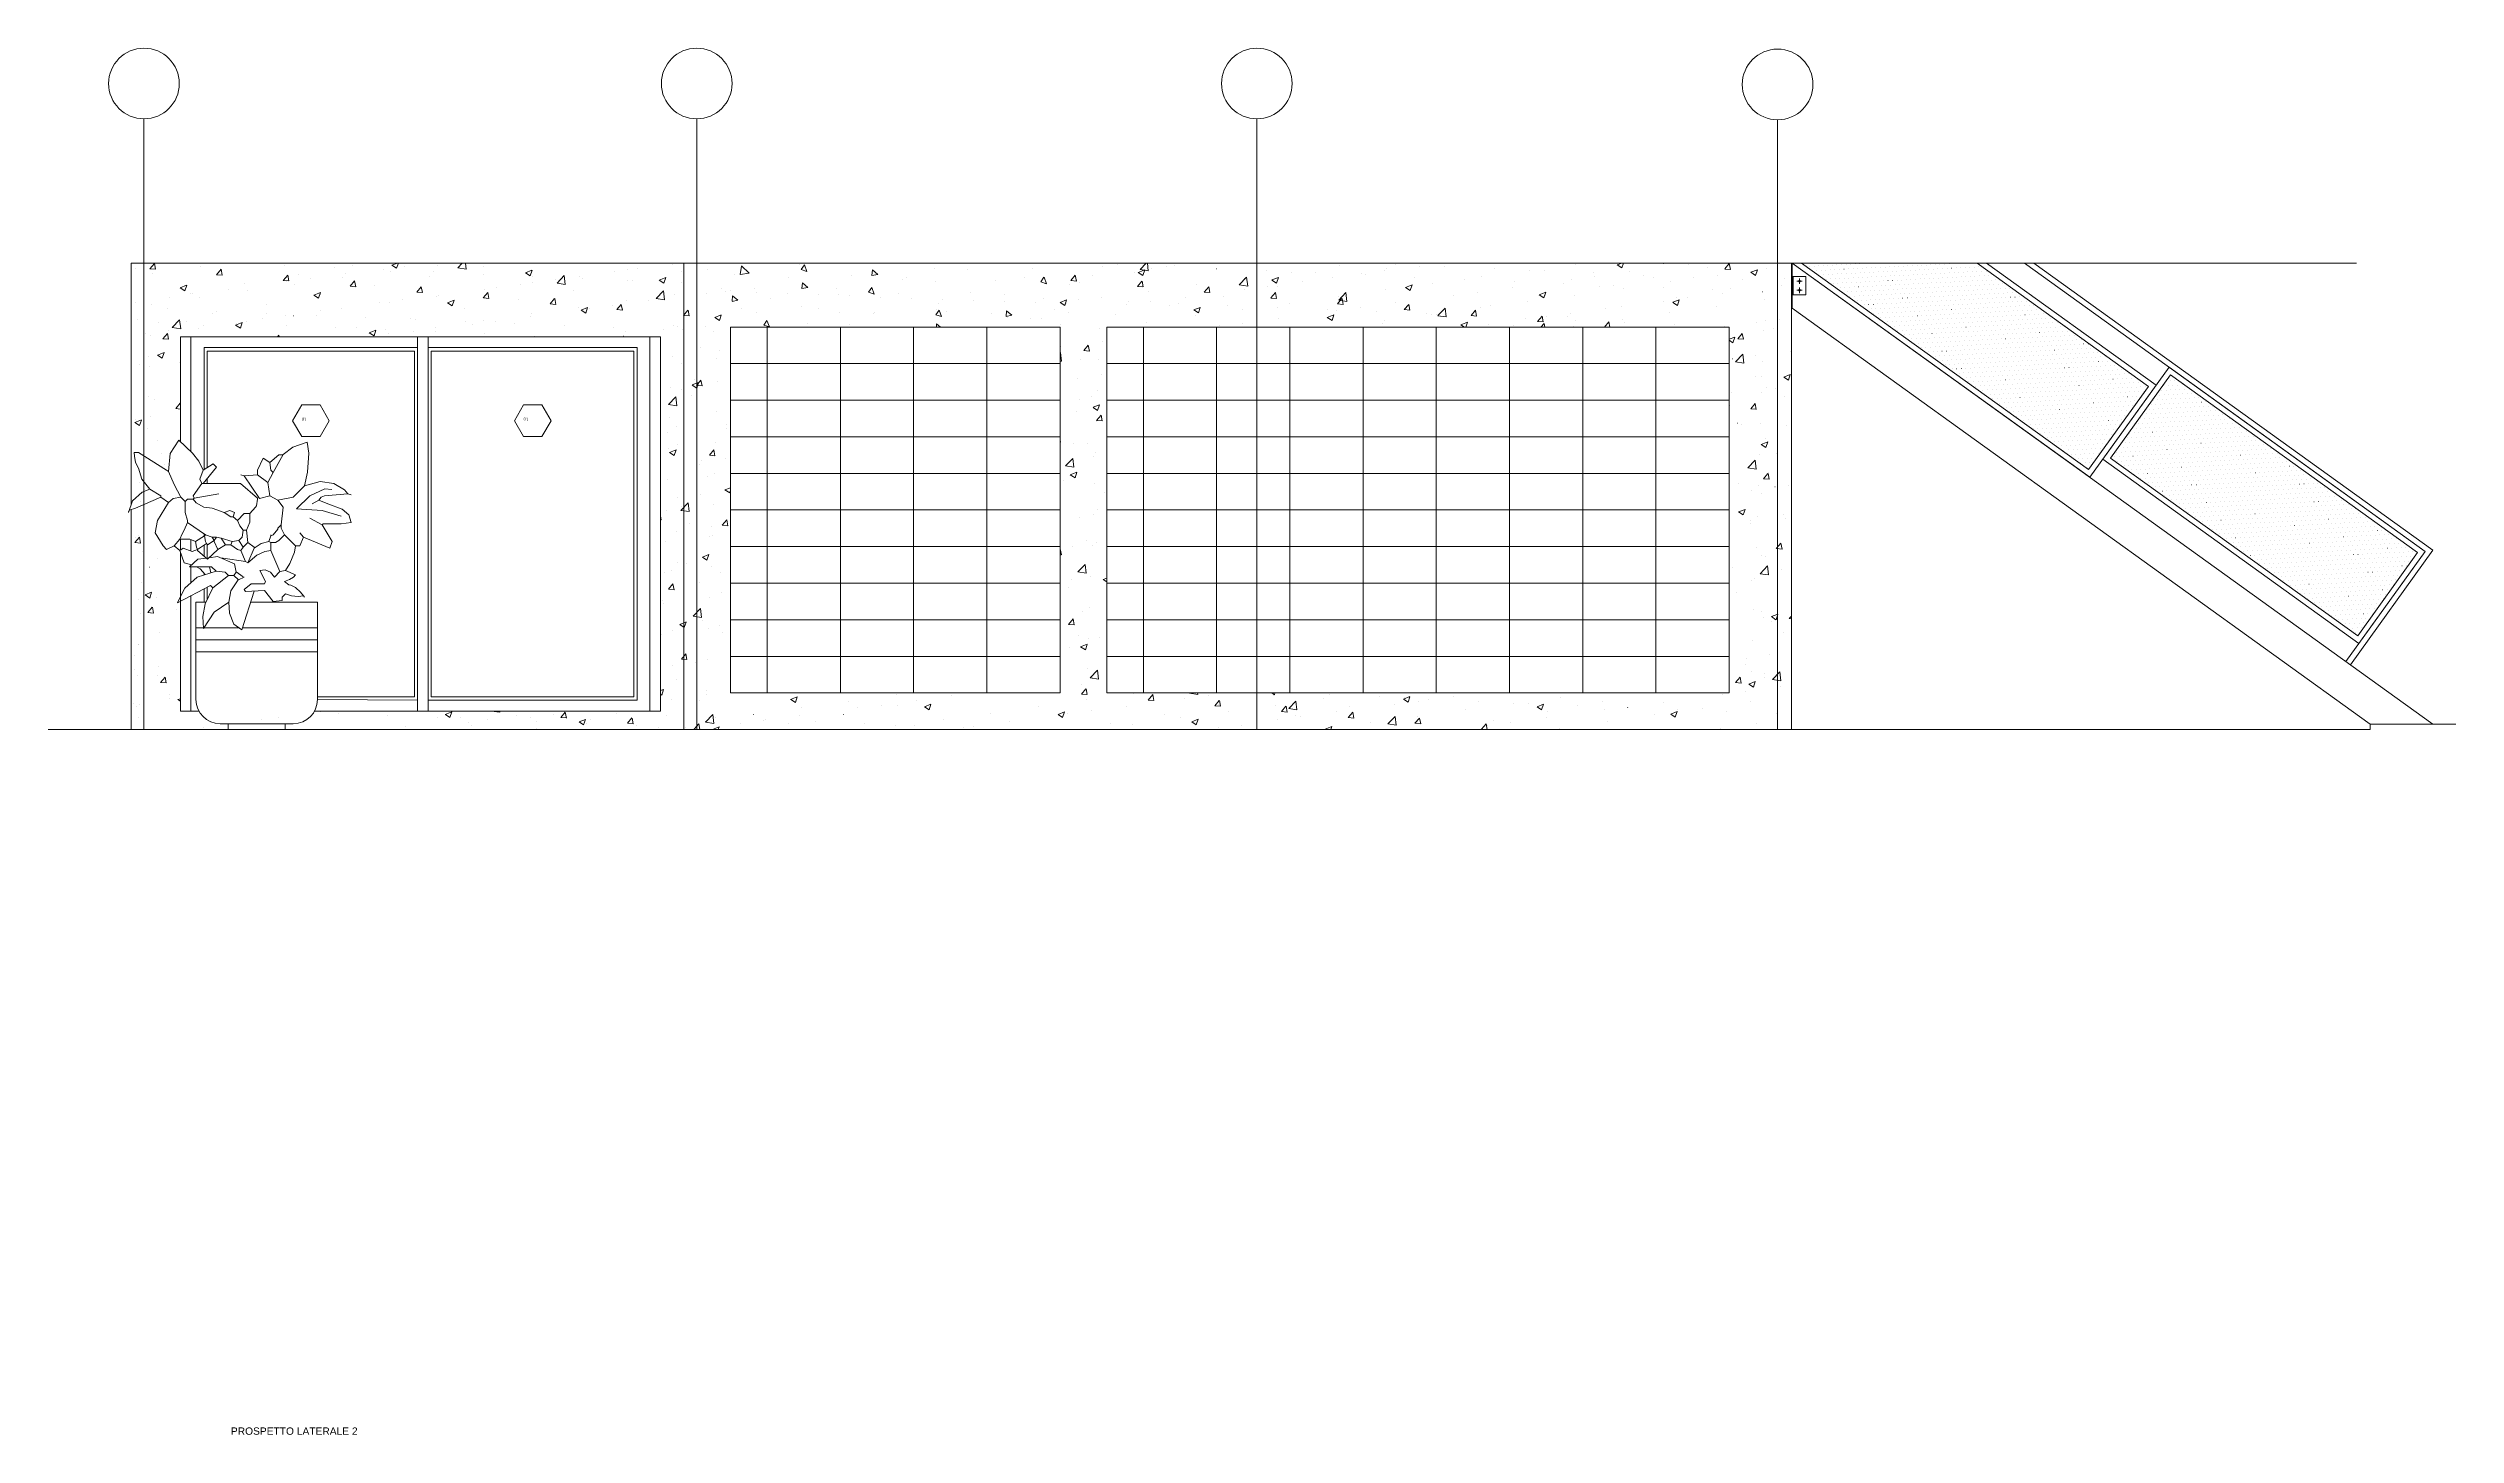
# Model space of a CAD drawing. Header units: centimetres. Extents: x -16179 to 12840, y -10704 to 3856.
# Drawn here: x 11525 to 12840, y -5584 to -4826 of the extents above; entities that cross this region are included whole.
import ezdxf

# ---------------------------------------------------------------- set-up
doc = ezdxf.new("R2010")
doc.units = ezdxf.units.CM
doc.header["$MEASUREMENT"] = 0
for name, color, linetype, lineweight in [('A-ANNO-SYMB_Num_Penna__3_Num_Penna__3_Num_Penna__3_Num_Penna__3_Num_Penna__3_Num_Penna__3_Num_Penna__3_Num_Penna__3_Num_Penna__3_Num_Penna__3', 3, 'Continuous', 18), ('A-ANNO-TEXT_Num_Penna__3_Num_Penna__3_Num_Penna__3_Num_Penna__3_Num_Penna__3_Num_Penna__3_Num_Penna__3_Num_Penna__3_Num_Penna__3_Num_Penna__3', 3, 'Continuous', 18), ('A-ELEV-MBE1_Num_Penna__7_Num_Penna__7_Num_Penna__7_Num_Penna__7_Num_Penna__7_Num_Penna__7_Num_Penna__7_Num_Penna__7_Num_Penna__7_Num_Penna__7', 7, 'Continuous', 18), ('A-ELEV-PATT_Num_Penna__8_Num_Penna__8_Num_Penna__8_Num_Penna__8_Num_Penna__8_Num_Penna__8_Num_Penna__8_Num_Penna__8_Num_Penna__8_Num_Penna__8', 8, 'Continuous', 18), ('A-FURN_Num_Penna__8_Num_Penna__8_Num_Penna__8_Num_Penna__8_Num_Penna__8_Num_Penna__8_Num_Penna__8_Num_Penna__8_Num_Penna__8_Num_Penna__8', 8, 'Continuous', 18), ('A-SECT-PATT_Num_Penna__8_Num_Penna__8_Num_Penna__8_Num_Penna__8_Num_Penna__8_Num_Penna__8_Num_Penna__8_Num_Penna__8_Num_Penna__8_Num_Penna__8', 8, 'Continuous', 18), ('AA - linee quote_Num_Penna__3_Num_Penna__3_Num_Penna__3_Num_Penna__3_Num_Penna__3_Num_Penna__3_Num_Penna__3_Num_Penna__3_Num_Penna__3_Num_Penna__3', 3, 'Continuous', 18), ('AA - pareti sezionate_Num_Penna__7_Num_Penna__7_Num_Penna__7_Num_Penna__7_Num_Penna__7_Num_Penna__7_Num_Penna__7_Num_Penna__7_Num_Penna__7_Num_Penna__7', 7, 'Continuous', 18), ('AA - serramenti e porte_Num_Penna__4_Num_Penna__4_Num_Penna__4_Num_Penna__4_Num_Penna__4_Num_Penna__4_Num_Penna__4_Num_Penna__4_Num_Penna__4_Num_Penna__4', 4, 'Continuous', 18), ('AA pareti non sezionate_Num_Penna__2_Num_Penna__2_Num_Penna__2_Num_Penna__2_Num_Penna__2_Num_Penna__2_Num_Penna__2_Num_Penna__2_Num_Penna__2_Num_Penna__2', 2, 'Continuous', 18), ('AA- arredo_Num_Penna__8_Num_Penna__8_Num_Penna__8_Num_Penna__8_Num_Penna__8_Num_Penna__8_Num_Penna__8_Num_Penna__8_Num_Penna__8_Num_Penna__8', 8, 'Continuous', 18), ('PROIEZIONI_Num_Penna__145_Num_Penna__145_Num_Penna__145_Num_Penna__145_Num_Penna__145_Num_Penna__145_Num_Penna__145_Num_Penna__145_Num_Penna__145_Num_Penna__145', 145, 'Continuous', 18), ('SIMBOLI FINESTRE_Num_Penna__3_Num_Penna__3_Num_Penna__3_Num_Penna__3_Num_Penna__3_Num_Penna__3_Num_Penna__3_Num_Penna__3_Num_Penna__3_Num_Penna__3', 3, 'Continuous', 18), ('VEGETAZIONE_Num_Penna__94_Num_Penna__94_Num_Penna__94_Num_Penna__94_Num_Penna__94_Num_Penna__94_Num_Penna__94_Num_Penna__94_Num_Penna__94_Num_Penna__94', 94, 'Continuous', 18)]:
    doc.layers.add(name, color=color, linetype=linetype, lineweight=lineweight)
doc.layers.add('A-ELEV-MBE1_Num_Penna__14_Num_Penna__11_Num_Penna__9_Num_Penna__9_Num_Penna__9_Num_Penna__9_Num_Penna__9_Num_Penna__9_Num_Penna__10_Num_Penna__11', color=7, linetype='Continuous', lineweight=18, true_color=0xd19cc7)
doc.styles.add('GENERATED_STYLE_1', font='Arial.ttf')

msp = doc.modelspace()

# ---------------------------------------------------------------- linework, layer by layer
at = {"layer": 'A-ANNO-SYMB_Num_Penna__3_Num_Penna__3_Num_Penna__3_Num_Penna__3_Num_Penna__3_Num_Penna__3_Num_Penna__3_Num_Penna__3_Num_Penna__3_Num_Penna__3', "color": 3, "linetype": 'Continuous', "lineweight": 18}
for p, q in [((11570.3, -5178.5), (11570.3, -5178.5)), ((11525, -5198.5), (11525, -5198.5))]:
    msp.add_line(p, q, dxfattribs=at)
at = {"layer": 'A-ELEV-MBE1_Num_Penna__14_Num_Penna__11_Num_Penna__9_Num_Penna__9_Num_Penna__9_Num_Penna__9_Num_Penna__9_Num_Penna__9_Num_Penna__10_Num_Penna__11', "color": 9, "linetype": 'Continuous', "lineweight": 18, "true_color": 0xd19cc7}
msp.add_line((12077.9, -5169.9), (12077.9, -5169.9), dxfattribs=at)
at = {"layer": 'A-ELEV-MBE1_Num_Penna__7_Num_Penna__7_Num_Penna__7_Num_Penna__7_Num_Penna__7_Num_Penna__7_Num_Penna__7_Num_Penna__7_Num_Penna__7_Num_Penna__7', "color": 7, "linetype": 'Continuous', "lineweight": 18}
for p, q in [((11897.8, -5178.5), (11897.8, -4978.5)), ((12077.8, -4978.5), (11897.8, -4978.5)), ((11917.8, -4978.5), (11917.8, -4998.5)), ((11917.8, -5178.5), (11917.8, -4978.5)), ((11957.8, -4978.5), (11957.8, -4998.5)), ((11957.8, -5178.5), (11957.8, -4978.5)), ((11997.8, -4978.5), (11997.8, -4998.5)), ((11997.8, -5178.5), (11997.8, -4978.5)), ((12037.8, -4978.5), (12037.8, -4998.5)), ((12037.8, -5178.5), (12037.8, -4978.5)), ((12077.8, -5178.5), (12077.8, -4978.5)), ((12443.3, -4978.5), (12103.3, -4978.5)), ((12103.3, -5178.5), (12103.3, -4978.5)), ((12123.3, -4978.5), (12123.3, -4998.5)), ((12123.3, -5178.5), (12123.3, -4978.5)), ((12163.3, -4978.5), (12163.3, -4998.5)), ((12163.3, -5178.5), (12163.3, -4978.5)), ((12203.3, -4978.5), (12203.3, -4998.5)), ((12203.3, -5178.5), (12203.3, -4978.5)), ((12243.3, -4978.5), (12243.3, -4998.5)), ((12243.3, -5178.5), (12243.3, -4978.5)), ((12283.3, -5178.5), (12283.3, -4978.5)), ((12323.3, -5178.5), (12323.3, -4978.5)), ((12363.3, -5178.5), (12363.3, -4978.5)), ((12403.3, -5178.5), (12403.3, -4978.5)), ((12443.3, -5178.5), (12443.3, -4978.5)), ((11897.8, -4998.5), (11917.8, -4998.5)), ((11917.8, -4998.5), (11897.8, -4998.5)), ((12077.8, -4998.5), (11897.8, -4998.5)), ((12443.3, -4998.5), (12103.3, -4998.5)), ((12077.8, -5018.5), (11897.8, -5018.5)), ((12443.3, -5018.5), (12103.3, -5018.5)), ((12077.8, -5038.5), (11897.8, -5038.5)), ((12443.3, -5038.5), (12103.3, -5038.5)), ((12077.8, -5058.5), (11897.8, -5058.5)), ((12443.3, -5058.5), (12103.3, -5058.5)), ((11570.3, -5078.3), (11570.3, -5198.5)), ((12077.8, -5078.5), (11897.8, -5078.5)), ((12443.3, -5078.5), (12103.3, -5078.5)), ((12077.8, -5098.5), (11897.8, -5098.5)), ((12443.3, -5098.5), (12103.3, -5098.5)), ((12077.8, -5118.5), (11897.8, -5118.5)), ((12443.3, -5118.5), (12103.3, -5118.5)), ((12077.8, -5138.5), (11897.8, -5138.5)), ((12443.3, -5138.5), (12103.3, -5138.5)), ((12077.8, -5158.5), (11897.8, -5158.5)), ((12443.3, -5158.5), (12103.3, -5158.5)), ((12077.8, -5178.5), (11897.8, -5178.5)), ((12443.3, -5178.5), (12103.3, -5178.5))]:
    msp.add_line(p, q, dxfattribs=at)
at = {"layer": 'A-ELEV-PATT_Num_Penna__8_Num_Penna__8_Num_Penna__8_Num_Penna__8_Num_Penna__8_Num_Penna__8_Num_Penna__8_Num_Penna__8_Num_Penna__8_Num_Penna__8', "color": 8, "linetype": 'Continuous', "lineweight": 18}
for p, q in [((11580.6, -4946.7), (11583, -4943.7)), ((11583.7, -4946.9), (11583.1, -4943.8)), ((11608.4, -4945.3), (11608.4, -4945.3)), ((11627.1, -4943.8), (11627.1, -4943.8)), ((11654.2, -4945), (11654.2, -4945)), ((11691.4, -4944.6), (11691.4, -4944.6)), ((11712.8, -4944.7), (11715.8, -4943.6)), ((11712.8, -4944.7), (11715.3, -4946.4)), ((11715.3, -4946.4), (11716.3, -4943.6)), ((11719.4, -4945.2), (11719.4, -4945.2)), ((11737.7, -4944.7), (11737.7, -4944.7)), ((11748.7, -4946.1), (11751.1, -4943.6)), ((11753.3, -4946.8), (11752.9, -4943.6)), ((11762.8, -4945.6), (11762.8, -4945.6)), ((11866.1, -4944.2), (11866.1, -4944.2)), ((11867.7, -4943.6), (11867.7, -4943.6)), ((11903.7, -4945.2), (11903, -4949.7)), ((11903.8, -4945.1), (11907.9, -4949.1)), ((11917.2, -4943.7), (11917.2, -4943.7)), ((11935.6, -4944.3), (11935.6, -4944.3)), ((11938.1, -4944.5), (11936.4, -4947.1)), ((11938.1, -4944.5), (11939.5, -4948.1)), ((12100.8, -4945.5), (12100.8, -4945.5)), ((12108.9, -4944.3), (12108.9, -4944.3)), ((12121.5, -4947), (12124.8, -4943.6)), ((12124.8, -4943.6), (12124.9, -4943.5)), ((12125.6, -4943.6), (12125.6, -4943.5)), ((12126, -4947.7), (12125.6, -4943.6)), ((12136, -4945.5), (12136, -4945.5)), ((12140.3, -4944.6), (12140.4, -4944.6)), ((12147.8, -4943.8), (12147.8, -4943.8)), ((12230.4, -4944.7), (12230.4, -4944.7)), ((12260.9, -4944.4), (12260.9, -4944.4)), ((12274.3, -4945.3), (12274.3, -4945.3)), ((12288, -4945.5), (12288, -4945.5)), ((12359.6, -4944.2), (12359.6, -4944.2)), ((12382.2, -4944.5), (12384.7, -4943.5)), ((12382.2, -4944.5), (12384.7, -4946.2)), ((12384.7, -4946.2), (12385.6, -4943.5)), ((12404.5, -4943.6), (12404.5, -4943.5)), ((12404.5, -4943.6), (12407.6, -4943.8)), ((12407.6, -4943.8), (12407.5, -4943.5)), ((12421.1, -4944.2), (12421.1, -4944.2)), ((12441, -4946.7), (12443.4, -4943.8)), ((12444, -4947), (12443.4, -4943.8)), ((11572.6, -4946.3), (11572.7, -4946.3)), ((11580.6, -4946.7), (11583.6, -4946.9)), ((11582.1, -4949.1), (11582.1, -4949.1)), ((11597.1, -4957), (11600.6, -4955.7)), ((11597.1, -4957), (11599.6, -4958.7)), ((11599.6, -4958.7), (11600.7, -4955.7)), ((11617, -4949.9), (11619.5, -4946.9)), ((11617, -4949.9), (11620, -4950.1)), ((11620.1, -4950.1), (11619.5, -4946.9)), ((11623.3, -4957.9), (11623.3, -4957.9)), ((11632.1, -4954.8), (11632.1, -4954.8)), ((11633.9, -4958.6), (11633.9, -4958.6)), ((11653.4, -4953), (11655.9, -4950.1)), ((11653.4, -4953), (11656.5, -4953.3)), ((11655.4, -4953.6), (11655.4, -4953.6)), ((11656.5, -4953.3), (11655.9, -4950.1)), ((11659.6, -4955.4), (11659.6, -4955.4)), ((11661.7, -4949.7), (11661.7, -4949.7)), ((11668.1, -4952), (11668.1, -4952)), ((11681.3, -4946.1), (11681.3, -4946.1)), ((11686, -4951.6), (11686, -4951.6)), ((11687.4, -4949.4), (11687.4, -4949.4)), ((11689.9, -4956.2), (11692.3, -4953.3)), ((11689.9, -4956.2), (11692.9, -4956.5)), ((11693, -4956.5), (11692.4, -4953.3)), ((11703.5, -4955.8), (11703.5, -4955.8)), ((11708.4, -4947.3), (11708.4, -4947.3)), ((11712, -4948), (11712, -4948)), ((11726.3, -4959.4), (11728.8, -4956.5)), ((11729.4, -4959.7), (11728.8, -4956.5)), ((11733.2, -4950.7), (11733.2, -4950.7)), ((11735.6, -4948.4), (11735.6, -4948.4)), ((11748.8, -4946.1), (11753.3, -4946.8)), ((11762.7, -4949.6), (11762.7, -4949.6)), ((11763.5, -4957.8), (11763.5, -4957.8)), ((11770.1, -4956.8), (11770.1, -4956.8)), ((11782.8, -4955.1), (11782.8, -4955.1)), ((11785.8, -4948.8), (11789.3, -4947.4)), ((11785.8, -4948.8), (11788.3, -4950.5)), ((11788.3, -4950.5), (11789.4, -4947.4)), ((11789.5, -4954.3), (11789.5, -4954.3)), ((11789.8, -4950.7), (11789.8, -4950.7)), ((11802.1, -4952.6), (11802.1, -4952.6)), ((11803, -4954.5), (11806.9, -4950.3)), ((11803, -4954.5), (11807.5, -4955.2)), ((11807.5, -4955.2), (11806.9, -4950.4)), ((11811.8, -4958.3), (11811.8, -4958.3)), ((11815.2, -4951), (11815.2, -4951)), ((11816.9, -4951.8), (11816.9, -4951.8)), ((11834.2, -4948.4), (11834.2, -4948.4)), ((11841.4, -4953.2), (11841.4, -4953.2)), ((11841.6, -4947.2), (11841.6, -4947.2)), ((11844, -4953), (11844, -4953)), ((11846.9, -4946.7), (11846.9, -4946.7)), ((11857.2, -4962.9), (11861.1, -4958.7)), ((11858.8, -4952.9), (11862.4, -4951.5)), ((11858.8, -4952.9), (11861.3, -4954.6)), ((11861.7, -4963.6), (11861.1, -4958.8)), ((11861.3, -4954.6), (11862.4, -4951.5)), ((11871.1, -4948.1), (11871.1, -4948.1)), ((11871.1, -4954.1), (11871.2, -4954.1)), ((11885, -4947.2), (11885, -4947.2)), ((11892.7, -4957.3), (11892.7, -4957.3)), ((11897.6, -4958.3), (11897.6, -4958.3)), ((11899.7, -4949.6), (11899.7, -4949.6)), ((11903, -4949.7), (11907.9, -4949.1)), ((11910.8, -4957.3), (11910.8, -4957.3)), ((11929.7, -4951.2), (11929.7, -4951.2)), ((11936.4, -4947.1), (11939.4, -4948.1)), ((11937.1, -4954.3), (11936.8, -4957.4)), ((11936.8, -4957.4), (11940, -4956.8)), ((11937.1, -4954.3), (11940, -4956.8)), ((11937.3, -4957.1), (11937.3, -4957.1)), ((11955.6, -4957.7), (11955.6, -4957.7)), ((11963.8, -4950.2), (11963.8, -4950.2)), ((11974.9, -4956.9), (11973.2, -4959.4)), ((11974.9, -4956.9), (11976.3, -4960.5)), ((11975.3, -4947.3), (11975, -4950.3)), ((11975, -4950.4), (11978.2, -4949.8)), ((11975.3, -4947.3), (11978.2, -4949.7)), ((11991.5, -4952.4), (11991.5, -4952.4)), ((11994, -4951.3), (11994, -4951.3)), ((12009, -4946.5), (12009, -4946.5)), ((12009.9, -4953.8), (12009.9, -4953.8)), ((12027.3, -4947.1), (12027.3, -4947.1)), ((12042.6, -4953), (12042.6, -4953)), ((12058.4, -4951.5), (12058.4, -4951.5)), ((12062.8, -4946.7), (12062.8, -4946.7)), ((12069, -4951.3), (12067.3, -4953.8)), ((12067.3, -4953.8), (12070.4, -4954.9)), ((12069.1, -4951.3), (12070.4, -4954.9)), ((12083.2, -4955.1), (12083.2, -4955.1)), ((12083.6, -4953.1), (12086.1, -4950.2)), ((12083.6, -4953.1), (12086.7, -4953.4)), ((12086.7, -4953.4), (12086.1, -4950.2)), ((12088.5, -4954), (12088.5, -4954)), ((12095.5, -4950.5), (12095.6, -4950.5)), ((12118.2, -4948.9), (12118.2, -4948.9)), ((12120.1, -4956.3), (12122.5, -4953.4)), ((12120.1, -4956.3), (12123.1, -4956.5)), ((12120.5, -4948.7), (12124.1, -4947.3)), ((12120.5, -4948.7), (12123, -4950.4)), ((12121.5, -4947), (12126, -4947.7)), ((12123.2, -4956.6), (12122.6, -4953.4)), ((12123, -4950.4), (12124.1, -4947.3)), ((12127.6, -4946.3), (12127.6, -4946.3)), ((12152.2, -4955.4), (12152.2, -4955.4)), ((12156.5, -4959.5), (12159, -4956.5)), ((12159.6, -4959.7), (12159, -4956.6)), ((12163.1, -4946.6), (12163.2, -4946.6)), ((12175.7, -4955.4), (12179.7, -4951.3)), ((12175.7, -4955.4), (12180.3, -4956.1)), ((12178.3, -4951.8), (12178.3, -4951.8)), ((12178.3, -4957.9), (12178.3, -4957.9)), ((12180.3, -4956.1), (12179.7, -4951.3)), ((12190.3, -4947.7), (12190.3, -4947.7)), ((12191, -4956.2), (12191, -4956.2)), ((12193.5, -4952.7), (12197.1, -4951.4)), ((12193.5, -4952.8), (12196, -4954.5)), ((12196, -4954.5), (12197.1, -4951.4)), ((12196.8, -4956.5), (12196.8, -4956.5)), ((12204, -4948.6), (12204, -4948.6)), ((12210.3, -4953.7), (12210.3, -4953.7)), ((12217.4, -4948.9), (12217.4, -4948.9)), ((12226.4, -4951.4), (12226.4, -4951.4)), ((12242.3, -4949.5), (12242.3, -4949.5)), ((12244.5, -4950), (12244.5, -4950)), ((12255.1, -4947.8), (12255.1, -4947.8)), ((12255.8, -4958.1), (12255.8, -4958.1)), ((12256.1, -4946.4), (12256.1, -4946.4)), ((12266.5, -4956.8), (12270.1, -4955.4)), ((12266.5, -4956.8), (12269, -4958.5)), ((12269.1, -4958.5), (12270.1, -4955.5)), ((12271.6, -4951.2), (12271.6, -4951.2)), ((12281.5, -4954.8), (12281.5, -4954.8)), ((12298.7, -4952.3), (12298.7, -4952.3)), ((12307.9, -4951), (12307.9, -4951)), ((12315.1, -4946.6), (12315.1, -4946.6)), ((12325, -4956.9), (12325, -4956.9)), ((12325.9, -4953.5), (12325.9, -4953.5)), ((12334, -4947.4), (12334, -4947.4)), ((12342.3, -4947.8), (12342.3, -4947.8)), ((12353, -4954.6), (12353, -4954.6)), ((12357.1, -4952.7), (12357.1, -4952.7)), ((12369.4, -4948.9), (12369.4, -4948.9)), ((12369.8, -4951), (12369.8, -4951)), ((12372.5, -4956.3), (12372.5, -4956.3)), ((12380.1, -4955.8), (12380.1, -4955.8)), ((12385.4, -4957.3), (12385.4, -4957.3)), ((12389, -4948.4), (12389, -4948.4)), ((12396.5, -4950.1), (12396.5, -4950.1)), ((12402.1, -4951.2), (12402.1, -4951.2)), ((12407.2, -4956.9), (12407.2, -4956.9)), ((12411.5, -4953.7), (12411.5, -4953.7)), ((12423.6, -4951.2), (12423.6, -4951.2)), ((12431.7, -4946.2), (12431.7, -4946.2)), ((12434.3, -4958.1), (12434.3, -4958.1)), ((12437.1, -4950.5), (12437.1, -4950.5)), ((12441, -4946.8), (12444, -4947)), ((12443.9, -4957.3), (12443.9, -4957.3)), ((12450.7, -4952.4), (12450.7, -4952.4)), ((12455.2, -4948.6), (12458.8, -4947.2)), ((12455.2, -4948.6), (12457.7, -4950.3)), ((12457.7, -4950.3), (12458.8, -4947.2)), ((12463.5, -4946.7), (12463.5, -4946.7)), ((12471.8, -4955.8), (12471.8, -4955.8)), ((12473.5, -4952.2), (12473.5, -4952.2)), ((11572.9, -4965), (11572.9, -4965)), ((11581.4, -4966), (11581.4, -4966)), ((11590.1, -4968.6), (11590.1, -4968.6)), ((11591.4, -4962.1), (11591.4, -4962.1)), ((11602.5, -4959.9), (11602.5, -4959.9)), ((11604.1, -4960.4), (11604.1, -4960.4)), ((11607.8, -4962.2), (11607.8, -4962.2)), ((11614.7, -4971), (11614.7, -4971)), ((11617.2, -4969.8), (11617.2, -4969.8)), ((11644.3, -4966), (11644.3, -4966)), ((11644.3, -4970.9), (11644.3, -4970.9)), ((11654.8, -4972), (11654.8, -4972)), ((11670.1, -4961.1), (11673.7, -4959.7)), ((11670.1, -4961.1), (11672.6, -4962.8)), ((11672.6, -4962.8), (11673.7, -4959.7)), ((11673.9, -4960.9), (11673.9, -4960.9)), ((11674, -4969.5), (11674, -4969.5)), ((11685.3, -4968.5), (11685.3, -4968.5)), ((11706.1, -4965.3), (11706.1, -4965.3)), ((11711.4, -4964.9), (11711.4, -4964.9)), ((11718.8, -4963.6), (11718.8, -4963.6)), ((11726.3, -4959.4), (11729.4, -4959.7)), ((11737.1, -4961.7), (11737.1, -4961.7)), ((11738, -4961), (11738, -4961)), ((11743.1, -4965.2), (11746.7, -4963.8)), ((11743.1, -4965.2), (11745.6, -4966.9)), ((11745.6, -4966.9), (11746.7, -4963.8)), ((11752.6, -4968.5), (11752.6, -4968.5)), ((11762.7, -4962.6), (11765.2, -4959.7)), ((11762.8, -4962.6), (11765.8, -4962.9)), ((11765.8, -4962.9), (11765.2, -4959.7)), ((11782.2, -4963.4), (11782.2, -4963.4)), ((11788.9, -4971.2), (11788.9, -4971.2)), ((11799.2, -4965.8), (11801.6, -4962.9)), ((11799.2, -4965.8), (11802.2, -4966.1)), ((11802.3, -4966.1), (11801.7, -4962.9)), ((11814.6, -4967.9), (11814.6, -4967.9)), ((11816.1, -4969.2), (11819.7, -4967.9)), ((11816.1, -4969.3), (11818.7, -4971)), ((11818.7, -4971), (11819.7, -4967.9)), ((11820.8, -4968.4), (11820.8, -4968.4)), ((11833.5, -4966.8), (11833.5, -4966.8)), ((11835.6, -4969), (11838.1, -4966.1)), ((11835.6, -4969), (11838.7, -4969.3)), ((11838.7, -4969.3), (11838.1, -4966.1)), ((11841, -4964.1), (11841, -4964.1)), ((11852.8, -4964.2), (11852.8, -4964.2)), ((11857.2, -4962.9), (11861.7, -4963.6)), ((11867.1, -4960.5), (11867.1, -4960.5)), ((11872.1, -4972.2), (11874.5, -4969.2)), ((11875.1, -4972.4), (11874.6, -4969.3)), ((11884.8, -4960), (11884.8, -4960)), ((11889.1, -4973.3), (11892.7, -4971.9)), ((11891.7, -4975), (11892.7, -4972)), ((11895.1, -4959.1), (11895.1, -4959.1)), ((11898.9, -4961.4), (11898.6, -4964.4)), ((11898.6, -4964.5), (11901.8, -4963.9)), ((11898.9, -4961.4), (11901.8, -4963.8)), ((11904, -4968.1), (11904, -4968.1)), ((11911.9, -4970.6), (11911.9, -4970.6)), ((11912, -4959.7), (11912, -4959.7)), ((11919.8, -4962.9), (11919.8, -4962.9)), ((11928.9, -4960.3), (11928.9, -4960.3)), ((11936.8, -4967.2), (11936.8, -4967.2)), ((11945.8, -4960.9), (11945.8, -4960.9)), ((11945.9, -4968.6), (11945.9, -4968.6)), ((11956.9, -4960.9), (11956.9, -4960.9)), ((11957.3, -4970.4), (11957.3, -4970.4)), ((11962.7, -4961.5), (11962.7, -4961.5)), ((11973.2, -4959.4), (11976.3, -4960.5)), ((11975.7, -4971.1), (11975.7, -4971.1)), ((11976.3, -4970.7), (11976.3, -4970.7)), ((11979.6, -4962.2), (11979.6, -4962.2)), ((11989.7, -4960.1), (11989.7, -4960.1)), ((11996.5, -4962.8), (11996.5, -4962.8)), ((12011.8, -4969.3), (12010, -4971.8)), ((12010, -4971.8), (12013.1, -4972.8)), ((12010.3, -4968.8), (12010.3, -4968.8)), ((12011.5, -4965.7), (12011.5, -4965.7)), ((12011.8, -4969.3), (12013.1, -4972.8)), ((12013.5, -4963.4), (12013.5, -4963.4)), ((12015.5, -4970.2), (12015.5, -4970.2)), ((12029, -4959.8), (12029, -4959.8)), ((12030.4, -4964), (12030.4, -4964)), ((12040.6, -4970.9), (12040.6, -4970.9)), ((12047.3, -4964.6), (12047.3, -4964.6)), ((12047.4, -4960.5), (12047.4, -4960.5)), ((12048.5, -4969.6), (12048.3, -4972.7)), ((12048.5, -4969.6), (12051.5, -4972.1)), ((12064.2, -4965.3), (12064.2, -4965.3)), ((12068.5, -4963.1), (12068.5, -4963.1)), ((12074.6, -4968.9), (12074.6, -4968.9)), ((12077.8, -4965.1), (12081.4, -4963.7)), ((12077.8, -4965.1), (12080.4, -4966.8)), ((12080.4, -4966.8), (12081.4, -4963.7)), ((12081.1, -4965.9), (12081.1, -4965.9)), ((12082.2, -4970.6), (12082.2, -4970.6)), ((12088.1, -4963.3), (12088.1, -4963.3)), ((12100.2, -4962.4), (12100.2, -4962.4)), ((12107.9, -4971.8), (12107.9, -4971.8)), ((12114.3, -4966.3), (12114.3, -4966.3)), ((12115.2, -4964.4), (12115.2, -4964.4)), ((12125.9, -4959.2), (12125.9, -4959.2)), ((12127, -4964.7), (12127, -4964.7)), ((12137.6, -4966.7), (12137.6, -4966.7)), ((12142.3, -4965.6), (12142.3, -4965.6)), ((12146.2, -4962.1), (12146.2, -4962.1)), ((12150.8, -4969.1), (12154.4, -4967.8)), ((12150.8, -4969.1), (12153.4, -4970.8)), ((12153.4, -4970.8), (12154.4, -4967.8)), ((12156.5, -4959.5), (12159.6, -4959.7)), ((12167.2, -4961.6), (12167.2, -4961.6)), ((12169.4, -4966.7), (12169.5, -4966.7)), ((12177.7, -4968.7), (12177.7, -4968.7)), ((12192.9, -4962.6), (12195.4, -4959.7)), ((12193, -4962.7), (12196, -4962.9)), ((12196, -4962.9), (12195.4, -4959.7)), ((12196.6, -4967.9), (12196.6, -4967.9)), ((12203.4, -4965.5), (12203.4, -4965.5)), ((12223.7, -4969), (12223.7, -4969)), ((12223.8, -4973.2), (12227.4, -4971.8)), ((12226.4, -4974.9), (12227.4, -4971.8)), ((12229, -4969.5), (12229, -4969.5)), ((12229.4, -4965.8), (12231.8, -4962.9)), ((12229.4, -4965.8), (12232.4, -4966.1)), ((12229.7, -4961.7), (12229.8, -4961.7)), ((12230, -4963.8), (12233.9, -4959.7)), ((12230, -4963.9), (12234.5, -4964.6)), ((12232.5, -4966.1), (12231.9, -4962.9)), ((12234.5, -4964.6), (12233.9, -4959.7)), ((12241.7, -4967.8), (12241.7, -4967.8)), ((12250.8, -4970.2), (12250.8, -4970.2)), ((12260.9, -4965.3), (12260.9, -4965.3)), ((12265.8, -4969), (12268.3, -4966.1)), ((12265.8, -4969), (12268.9, -4969.3)), ((12268.9, -4969.3), (12268.3, -4966.1)), ((12277.9, -4971.3), (12277.9, -4971.3)), ((12280.9, -4971.7), (12280.9, -4971.7)), ((12283.6, -4971.6), (12283.6, -4971.6)), ((12284.2, -4972.2), (12288.1, -4968.1)), ((12288.7, -4973), (12288.1, -4968.1)), ((12293, -4961.1), (12293, -4961.1)), ((12302.3, -4972.2), (12304.7, -4969.3)), ((12305.3, -4972.5), (12304.8, -4969.3)), ((12305.7, -4959.4), (12305.7, -4959.4)), ((12307.3, -4967.9), (12307.3, -4967.9)), ((12313.2, -4966.5), (12313.2, -4966.5)), ((12333.3, -4964.4), (12333.3, -4964.4)), ((12339.5, -4960.9), (12343.1, -4959.5)), ((12339.5, -4960.9), (12342.1, -4962.6)), ((12342.1, -4962.6), (12343.1, -4959.5)), ((12342.8, -4961.4), (12342.8, -4961.4)), ((12356.4, -4971), (12356.4, -4971)), ((12359, -4961.1), (12359, -4961.1)), ((12375.7, -4968.5), (12375.7, -4968.5)), ((12384.6, -4967.5), (12384.6, -4967.5)), ((12407.7, -4964.3), (12407.7, -4964.3)), ((12410.9, -4970.6), (12410.9, -4970.6)), ((12412.5, -4964.9), (12416.1, -4963.6)), ((12412.5, -4965), (12415.1, -4966.7)), ((12414.3, -4962.4), (12414.3, -4962.4)), ((12415.1, -4966.7), (12416.1, -4963.6)), ((12420.5, -4962.6), (12420.5, -4962.6)), ((12436.5, -4967.4), (12436.5, -4967.4)), ((12439.7, -4960.1), (12439.7, -4960.1)), ((12461.4, -4959.2), (12461.5, -4959.2)), ((12462.9, -4963.6), (12462.9, -4963.6)), ((11573.7, -4974.3), (11573.7, -4974.3)), ((11578, -4982.1), (11578, -4982.1)), ((11580.8, -4982.9), (11580.8, -4982.9)), ((11585, -4976.1), (11585, -4976.1)), ((11587.6, -4984.9), (11590.1, -4982)), ((11587.6, -4984.9), (11590.7, -4985.1)), ((11590.7, -4985.2), (11590.1, -4982)), ((11590.7, -4980.4), (11590.7, -4980.4)), ((11592.8, -4978.7), (11596.8, -4974.6)), ((11592.8, -4978.7), (11597.4, -4979.4)), ((11597.4, -4979.4), (11596.8, -4974.6)), ((11600.8, -4975.5), (11600.8, -4975.5)), ((11607.2, -4979.1), (11607.2, -4979.1)), ((11610, -4977.9), (11610, -4977.9)), ((11627.4, -4977.5), (11631, -4976.1)), ((11627.4, -4977.5), (11630, -4979.2)), ((11627.9, -4976.6), (11627.9, -4976.6)), ((11630, -4979.2), (11631, -4976.1)), ((11633.3, -4975.5), (11633.3, -4975.5)), ((11642, -4973.7), (11642, -4973.7)), ((11650.3, -4983.8), (11651, -4983)), ((11651.1, -4983.8), (11651, -4983)), ((11655, -4977.8), (11655, -4977.8)), ((11658.9, -4972.3), (11659, -4972.3)), ((11663.7, -4983.7), (11663.7, -4983.7)), ((11671.4, -4972.1), (11671.4, -4972.1)), ((11698.5, -4973.2), (11698.6, -4973.2)), ((11700.4, -4981.6), (11704, -4980.2)), ((11700.4, -4981.6), (11703, -4983.3)), ((11703, -4983.3), (11704, -4980.2)), ((11705.4, -4983.6), (11705.4, -4983.6)), ((11709.3, -4980), (11709.3, -4980)), ((11710.8, -4981.8), (11710.8, -4981.8)), ((11722.9, -4973.6), (11722.9, -4973.6)), ((11724.7, -4981.1), (11724.7, -4981.1)), ((11725.7, -4974.4), (11725.7, -4974.4)), ((11736.4, -4981.2), (11736.4, -4981.2)), ((11736.5, -4978.6), (11736.5, -4978.6)), ((11752.8, -4975.5), (11752.8, -4975.5)), ((11756.8, -4976.9), (11756.8, -4976.9)), ((11762.8, -4974.8), (11762.8, -4974.8)), ((11763.5, -4982.3), (11763.5, -4982.3)), ((11769.5, -4975.2), (11769.5, -4975.2)), ((11779.9, -4976.7), (11779.9, -4976.7)), ((11788.7, -4972.6), (11788.7, -4972.6)), ((11790.6, -4983.5), (11790.6, -4983.5)), ((11807, -4977.8), (11807, -4977.8)), ((11834.1, -4979), (11834.1, -4979)), ((11839.3, -4983.5), (11839.4, -4983.5)), ((11840.4, -4981), (11840.4, -4981)), ((11861.3, -4980.1), (11861.3, -4980.1)), ((11866.4, -4977.4), (11866.4, -4977.4)), ((11869, -4978.4), (11869, -4978.4)), ((11871.5, -4980), (11871.5, -4980)), ((11872.1, -4972.2), (11875.1, -4972.4)), ((11884.2, -4978.4), (11884.2, -4978.4)), ((11888.4, -4981.2), (11888.4, -4981.2)), ((11889.1, -4973.3), (11891.7, -4975)), ((11892.1, -4974.2), (11892.1, -4974.2)), ((11917.6, -4974.9), (11915.9, -4977.4)), ((11915.9, -4977.4), (11919, -4978.4)), ((11917.6, -4974.9), (11919, -4978.4)), ((11939.8, -4976.3), (11939.8, -4976.3)), ((11962.6, -4977.3), (11962.6, -4977.3)), ((12010.3, -4976.7), (12010.2, -4978.5)), ((12010.3, -4976.7), (12012.5, -4978.5)), ((12048.3, -4972.7), (12051.4, -4972.1)), ((12049, -4973.2), (12049, -4973.2)), ((12061.6, -4973.8), (12061.6, -4973.8)), ((12067.4, -4973.9), (12067.4, -4973.9)), ((12078.3, -4976.9), (12078.3, -4976.9)), ((12099.6, -4979.4), (12099.6, -4979.4)), ((12125.2, -4976.1), (12125.2, -4976.1)), ((12151.6, -4972.3), (12151.6, -4972.3)), ((12164.9, -4977.9), (12164.9, -4977.9)), ((12177.7, -4976.3), (12177.7, -4976.3)), ((12196.9, -4973.7), (12196.9, -4973.7)), ((12223.8, -4973.2), (12226.4, -4974.9)), ((12254, -4976.7), (12254, -4976.7)), ((12255.2, -4975), (12255.2, -4975)), ((12284.2, -4972.3), (12288.7, -4973)), ((12296.8, -4977.3), (12300.4, -4975.9)), ((12296.8, -4977.3), (12298.7, -4978.5)), ((12299.5, -4978.5), (12300.4, -4975.9)), ((12302.3, -4972.2), (12305.3, -4972.5)), ((12305, -4972.5), (12305, -4972.5)), ((12311.6, -4976.9), (12311.6, -4976.9)), ((12325.4, -4977.7), (12325.4, -4977.7)), ((12332.2, -4973.6), (12332.2, -4973.6)), ((12338.7, -4975.4), (12341.1, -4972.5)), ((12338.7, -4975.4), (12341.7, -4975.7)), ((12340.4, -4978.5), (12342.3, -4976.5)), ((12341.8, -4975.7), (12341.2, -4972.5)), ((12342.6, -4978.5), (12342.3, -4976.5)), ((12343.7, -4972.7), (12343.7, -4972.7)), ((12355, -4972.6), (12355, -4972.6)), ((12358.4, -4978), (12358.4, -4978)), ((12359.3, -4974.8), (12359.3, -4974.8)), ((12375.2, -4978.5), (12377.6, -4975.7)), ((12378.2, -4978.5), (12377.6, -4975.7)), ((12384.8, -4974.2), (12384.8, -4974.2)), ((12386.4, -4975.9), (12386.4, -4975.9)), ((12413.5, -4977.1), (12413.5, -4977.1)), ((12440.6, -4978.2), (12440.6, -4978.2)), ((12443.3, -4985.2), (12446.4, -4984)), ((12445.4, -4987.1), (12446.4, -4984)), ((12448, -4985), (12450.5, -4982)), ((12448, -4985), (12451, -4985.2)), ((12451.1, -4985.2), (12450.5, -4982.1)), ((12458.4, -4975.9), (12458.4, -4975.9)), ((12462.3, -4980.5), (12462.3, -4980.5)), ((12463.3, -4975.1), (12463.3, -4975.1)), ((12467.7, -4979.3), (12467.8, -4979.3)), ((12471.1, -4974.2), (12471.1, -4974.2)), ((11580, -4994.5), (11580, -4994.5)), ((11584.7, -4993.9), (11588.3, -4992.5)), ((11584.7, -4993.9), (11587.3, -4995.6)), ((11587.3, -4995.6), (11588.3, -4992.5)), ((11596.6, -4997.9), (11596.6, -4997.9)), ((11865.8, -4994.4), (11865.8, -4994.4)), ((11872, -4986.9), (11872, -4986.9)), ((11881.1, -4989.6), (11881.1, -4989.6)), ((11890.1, -4995.9), (11890.1, -4995.9)), ((11891.5, -4991.1), (11891.5, -4991.1)), ((12077.8, -4992.6), (12078, -4992.4)), ((12077.8, -4997.1), (12078.6, -4997.2)), ((12078.6, -4997.2), (12078, -4992.4)), ((12078.2, -4989.3), (12078.2, -4989.3)), ((12088.9, -4996.1), (12088.9, -4996.1)), ((12090.7, -4991.3), (12093.1, -4988.4)), ((12090.7, -4991.3), (12093.7, -4991.6)), ((12093.8, -4991.6), (12093.2, -4988.4)), ((12099, -4996.3), (12099, -4996.3)), ((12100.9, -4986.4), (12100.9, -4986.4)), ((12443.3, -4985.7), (12445.4, -4987.1)), ((12445, -4995.9), (12445.1, -4995.9)), ((12446.8, -4997.5), (12450.8, -4993.3)), ((12446.8, -4997.5), (12451.3, -4998.2)), ((12451.3, -4998.2), (12450.8, -4993.4)), ((12457.8, -4994.2), (12457.8, -4994.2)), ((12461.7, -4997.4), (12461.7, -4997.4)), ((12477, -4991.7), (12477, -4991.7)), ((11574.8, -4999), (11574.8, -4999)), ((11577.4, -5000.5), (11577.4, -5000.5)), ((11580.2, -4999.8), (11580.2, -4999.8)), ((11865.2, -5011.3), (11865.2, -5011.3)), ((11870.8, -4998.4), (11870.8, -4998.4)), ((11876.8, -5010.1), (11880.3, -5008.8)), ((11876.8, -5010.2), (11879.3, -5011.9)), ((11878.3, -5007.1), (11878.3, -5007.1)), ((11879.1, -5010.4), (11881.6, -5007.5)), ((11879.1, -5010.4), (11882.2, -5010.6)), ((11879.3, -5011.9), (11880.3, -5008.8)), ((11882.2, -5010.7), (11881.6, -5007.5)), ((11890.9, -5008), (11890.9, -5008)), ((12087.5, -5006.4), (12087.5, -5006.4)), ((12100.3, -5004.7), (12100.3, -5004.7)), ((12457.9, -5005.3), (12457.9, -5005.3)), ((12461.2, -5005.4), (12461.2, -5005.4)), ((12473.2, -5005.9), (12476.7, -5004.5)), ((12473.2, -5005.9), (12475.7, -5007.6)), ((12475.7, -5007.6), (12476.7, -5004.5)), ((11579.6, -5016.7), (11579.6, -5016.7)), ((11583.2, -5018), (11583.2, -5018)), ((11863.9, -5020.8), (11867.9, -5016.6)), ((11863.9, -5020.8), (11868.4, -5021.5)), ((11868.4, -5021.5), (11867.9, -5016.7)), ((11870.9, -5012.5), (11870.9, -5012.5)), ((11876.7, -5015.9), (11876.7, -5015.9)), ((12088.4, -5018.3), (12088.4, -5018.3)), ((12095.2, -5016.2), (12095.2, -5016.2)), ((12095.8, -5022.3), (12099.3, -5021)), ((12095.8, -5022.4), (12098.3, -5024.1)), ((12098.3, -5013.2), (12098.3, -5013.2)), ((12098.3, -5024.1), (12099.3, -5021)), ((12443.7, -5021.6), (12443.7, -5021.6)), ((12444.4, -5014.3), (12444.4, -5014.3)), ((12455.1, -5023.2), (12457.5, -5020.3)), ((12455.1, -5023.2), (12458.1, -5023.4)), ((12458.1, -5023.5), (12457.5, -5020.3)), ((12461, -5014.3), (12461, -5014.3)), ((12463.6, -5011.7), (12463.6, -5011.7)), ((12468.6, -5012.1), (12468.6, -5012.1)), ((12473.4, -5016.6), (12473.4, -5016.6)), ((11572.4, -5030.7), (11575.9, -5029.3)), ((11572.4, -5030.7), (11574.9, -5032.4)), ((11572.7, -5029.3), (11572.7, -5029.3)), ((11574.9, -5032.4), (11575.9, -5029.4)), ((11579, -5033.7), (11579, -5033.7)), ((11580.8, -5027.2), (11580.8, -5027.2)), ((11863.3, -5035.9), (11863.3, -5035.9)), ((11864.6, -5028.2), (11864.6, -5028.2)), ((11868.4, -5033), (11868.4, -5033)), ((11890.2, -5024.9), (11890.2, -5024.9)), ((11895.4, -5031.7), (11895.4, -5031.7)), ((11895.5, -5034.2), (11895.5, -5034.2)), ((12086.9, -5024.8), (12086.9, -5024.8)), ((12097.7, -5029.5), (12100.2, -5026.6)), ((12097.7, -5029.5), (12100.8, -5029.8)), ((12097.7, -5030.1), (12097.7, -5030.1)), ((12100.8, -5029.8), (12100.2, -5026.6)), ((12447.7, -5031.1), (12447.8, -5031.1)), ((12450.3, -5031.8), (12450.3, -5031.8)), ((12460.4, -5031.2), (12460.4, -5031.2)), ((12474.9, -5032.3), (12474.9, -5032.3)), ((11578.4, -5050.6), (11578.4, -5050.6)), ((11584.9, -5040.5), (11584.9, -5040.5)), ((11864, -5045.1), (11864, -5045.1)), ((11864.4, -5047), (11868, -5045.6)), ((11864.4, -5047), (11866.9, -5048.7)), ((11866.9, -5048.7), (11868, -5045.6)), ((11868.8, -5042.8), (11868.8, -5042.8)), ((11879.1, -5039.8), (11879.1, -5039.8)), ((11886.2, -5048.6), (11888.6, -5045.7)), ((11886.2, -5048.6), (11889.2, -5048.9)), ((11889.2, -5048.9), (11888.7, -5045.7)), ((11889.6, -5041.8), (11889.6, -5041.8)), ((11894.8, -5050.1), (11894.8, -5050.1)), ((12078.1, -5041.2), (12078.2, -5041.2)), ((12080.8, -5054.4), (12084.7, -5050.3)), ((12085.3, -5055.1), (12084.7, -5050.3)), ((12085.3, -5042.2), (12085.3, -5042.2)), ((12092.8, -5042.3), (12092.8, -5042.3)), ((12096, -5049), (12096, -5049)), ((12097.1, -5047), (12097.1, -5047)), ((12459.8, -5048.1), (12459.8, -5048.1)), ((12460.8, -5042.7), (12464.4, -5041.3)), ((12460.8, -5042.7), (12463.3, -5044.4)), ((12463.1, -5039.4), (12463.1, -5039.4)), ((12463.4, -5044.4), (12464.4, -5041.3)), ((12469, -5047.6), (12469, -5047.6)), ((11863.3, -5062), (11863.3, -5062)), ((11881, -5053.9), (11881, -5053.9)), ((11882.1, -5051.7), (11882.1, -5051.7)), ((11885.4, -5060), (11885.4, -5060)), ((11889, -5058.8), (11889, -5058.8)), ((12079.4, -5062.3), (12079.4, -5062.3)), ((12080.8, -5054.4), (12085.3, -5055.1)), ((12083.4, -5059.2), (12087, -5057.8)), ((12083.4, -5059.2), (12086, -5060.9)), ((12086, -5060.9), (12087, -5057.8)), ((12096.5, -5063.9), (12096.5, -5063.9)), ((12448.6, -5063.9), (12448.6, -5063.9)), ((12453.6, -5055.4), (12457.5, -5051.2)), ((12453.6, -5055.4), (12458.1, -5056.1)), ((12458.1, -5056.1), (12457.5, -5051.3)), ((12462.1, -5061.4), (12464.5, -5058.5)), ((12462.1, -5061.4), (12465.1, -5061.7)), ((12465.2, -5061.7), (12464.6, -5058.5)), ((12465, -5058.2), (12465, -5058.2)), ((11577.2, -5073.3), (11577.2, -5073.3)), ((11577.7, -5067.5), (11577.7, -5067.5)), ((11868.7, -5071.8), (11868.7, -5071.8)), ((11870.6, -5078.7), (11874.6, -5074.5)), ((11870.8, -5076.8), (11870.8, -5076.8)), ((11875.2, -5079.4), (11874.6, -5074.5)), ((11881.4, -5070.1), (11881.4, -5070.1)), ((11888.4, -5075.7), (11888.4, -5075.7)), ((11894.7, -5067.4), (11897.8, -5066.3)), ((11894.7, -5067.4), (11897.3, -5069.2)), ((11897.3, -5069.2), (11897.8, -5067.6)), ((12102.3, -5069.2), (12102.3, -5069.2)), ((12455.6, -5067.6), (12455.6, -5067.6)), ((12459.2, -5065), (12459.2, -5065)), ((12461, -5069.7), (12461, -5069.7)), ((12468.3, -5065.9), (12468.4, -5065.9)), ((12475.7, -5065.1), (12475.7, -5065.1)), ((11577.1, -5084.4), (11577.1, -5084.4)), ((11859.9, -5083.9), (11859.5, -5081.9)), ((11859.5, -5083.9), (11859.8, -5083.9)), ((11862.7, -5078.9), (11862.7, -5078.9)), ((11868, -5090.1), (11868, -5090.1)), ((11870.7, -5078.7), (11875.2, -5079.4)), ((11875.5, -5085.9), (11875.5, -5085.9)), ((11887.3, -5087.6), (11887.3, -5087.6)), ((11893.2, -5086.8), (11895.7, -5083.9)), ((11893.2, -5086.8), (11896.3, -5087.1)), ((11896.3, -5087.1), (11895.7, -5083.9)), ((12088.2, -5082.7), (12088.2, -5082.7)), ((12095.9, -5080.8), (12095.9, -5080.8)), ((12098.1, -5078.1), (12098.1, -5078.1)), ((12443.6, -5086), (12443.6, -5086)), ((12448.4, -5079.5), (12452, -5078.2)), ((12448.5, -5079.5), (12451, -5081.2)), ((12451, -5081.2), (12452, -5078.2)), ((12454.9, -5084.1), (12454.9, -5084.1)), ((12455, -5086), (12455, -5086)), ((12458.6, -5081.9), (12458.6, -5081.9)), ((12473.2, -5080.9), (12473.2, -5080.9)), ((12474.2, -5083.4), (12474.2, -5083.4)), ((11572.3, -5096.3), (11574.8, -5093.4)), ((11572.3, -5096.3), (11575.4, -5096.6)), ((11572.6, -5093.6), (11572.6, -5093.6)), ((11574.6, -5092.2), (11574.6, -5092.2)), ((11575.4, -5096.6), (11574.8, -5093.4)), ((11576.5, -5101.3), (11576.5, -5101.3)), ((11862.1, -5095.8), (11862.1, -5095.8)), ((11882.4, -5104.3), (11885.9, -5102.9)), ((11884.9, -5106), (11885.9, -5102.9)), ((11886.2, -5092.8), (11886.2, -5092.8)), ((11887.8, -5092.6), (11887.8, -5092.6)), ((12077.8, -5099.9), (12077.8, -5099.8)), ((12077.8, -5103), (12078.4, -5103)), ((12078.5, -5103), (12077.9, -5099.8)), ((12084.8, -5098.2), (12084.8, -5098.2)), ((12092.4, -5095.1), (12092.4, -5095.1)), ((12095.3, -5097.7), (12095.3, -5097.7)), ((12097.5, -5096.5), (12097.5, -5096.5)), ((12103.1, -5101.9), (12103.2, -5101.9)), ((12458, -5098.9), (12458, -5098.9)), ((12460.9, -5103.5), (12460.9, -5103.5)), ((12469.1, -5099.6), (12471.6, -5096.7)), ((12469.2, -5099.6), (12472.2, -5099.9)), ((12472.2, -5099.9), (12471.6, -5096.7)), ((11580.4, -5109.7), (11580.5, -5109.7)), ((11584.7, -5104.8), (11584.7, -5104.8)), ((11861.5, -5112.7), (11861.5, -5112.7)), ((11865.4, -5111.8), (11865.4, -5111.8)), ((11868.7, -5107.1), (11868.7, -5107.1)), ((11873.9, -5107.6), (11873.9, -5107.6)), ((11882.4, -5104.3), (11884.9, -5106)), ((11887.2, -5109.5), (11887.2, -5109.5)), ((11892.5, -5112.9), (11892.5, -5112.9)), ((12078, -5105.5), (12078, -5105.5)), ((12084.1, -5116.5), (12084.1, -5116.5)), ((12087.5, -5112.3), (12091.5, -5108.2)), ((12087.5, -5112.3), (12092, -5113)), ((12092, -5113), (12091.5, -5108.2)), ((12094.6, -5114.6), (12094.6, -5114.6)), ((12101.4, -5116.5), (12103.3, -5115.7)), ((12101.4, -5116.5), (12103.3, -5117.8)), ((12445, -5110), (12445, -5110)), ((12457.3, -5115.8), (12457.3, -5115.8)), ((12460.3, -5113.3), (12464.2, -5109.1)), ((12460.3, -5113.3), (12464.8, -5114)), ((12463, -5103.7), (12463, -5103.7)), ((12464.8, -5114), (12464.2, -5109.1)), ((12472.1, -5111.2), (12472.1, -5111.2)), ((11574.5, -5127.6), (11574.5, -5127.6)), ((11575.9, -5118.2), (11575.9, -5118.2)), ((11578, -5124.8), (11581.5, -5123.5)), ((11578, -5124.8), (11580.5, -5126.6)), ((11580.5, -5126.6), (11581.5, -5123.5)), ((11584.3, -5126.3), (11584.3, -5126.3)), ((11860.6, -5127.7), (11860.6, -5127.7)), ((11860.9, -5129.6), (11860.9, -5129.6)), ((11863.8, -5121.8), (11866.3, -5118.9)), ((11863.8, -5121.8), (11866.9, -5122.1)), ((11866.9, -5122.1), (11866.3, -5118.9)), ((11880.8, -5118.3), (11880.8, -5118.3)), ((11886.5, -5126.4), (11886.5, -5126.4)), ((11892.6, -5123.5), (11892.6, -5123.5)), ((12082.3, -5120.9), (12082.3, -5120.9)), ((12447.5, -5123.5), (12447.5, -5123.5)), ((12455.7, -5116.8), (12455.7, -5116.8)), ((11575.3, -5135.1), (11575.3, -5135.1)), ((11579.4, -5134.5), (11581.8, -5131.6)), ((11579.4, -5134.5), (11582.4, -5134.8)), ((11582.5, -5134.8), (11581.9, -5131.6)), ((11595, -5133.1), (11595, -5133.1)), ((11870, -5141.1), (11873.6, -5139.7)), ((11870, -5141.1), (11872.5, -5142.8)), ((11870.6, -5141.1), (11870.6, -5141.1)), ((11872.5, -5142.8), (11873.6, -5139.8)), ((11877.4, -5136.6), (11881.3, -5132.4)), ((11877.4, -5136.6), (11881.9, -5137.3)), ((11881.9, -5137.3), (11881.3, -5132.4)), ((11882.6, -5138.9), (11882.6, -5138.9)), ((11892, -5141.8), (11892, -5141.8)), ((12082.4, -5141), (12084.9, -5138)), ((12082.4, -5141), (12085.5, -5141.2)), ((12085.5, -5141.2), (12084.9, -5138)), ((12090, -5134), (12090, -5134)), ((12094, -5131.6), (12094, -5131.6)), ((12456.7, -5132.7), (12456.7, -5132.7)), ((12460.9, -5134.1), (12460.9, -5134.1)), ((12462, -5137), (12462, -5137)), ((12466.2, -5139.3), (12466.2, -5139.3)), ((12466.4, -5136.8), (12470, -5135.5)), ((12466.4, -5136.8), (12468.9, -5138.5)), ((12469, -5138.5), (12470, -5135.5)), ((12476.2, -5137.8), (12477.3, -5136.5)), ((12476.2, -5137.8), (12477.3, -5137.9)), ((11574.2, -5152.1), (11574.2, -5152.1)), ((11574.6, -5152), (11574.6, -5152)), ((11585.8, -5145.6), (11585.8, -5145.6)), ((11860.3, -5146.6), (11860.3, -5146.6)), ((11866.2, -5144.6), (11866.2, -5144.6)), ((11879.3, -5143.5), (11879.3, -5143.5)), ((11885.9, -5143.3), (11885.9, -5143.3)), ((11893.3, -5145.7), (11893.3, -5145.7)), ((12083.1, -5153.7), (12083.2, -5153.7)), ((12088.1, -5147), (12088.1, -5147)), ((12089, -5153.3), (12092.6, -5151.9)), ((12089, -5153.3), (12091.6, -5155)), ((12091.6, -5155), (12092.6, -5152)), ((12093.4, -5148.5), (12093.4, -5148.5)), ((12099.6, -5148), (12099.6, -5148)), ((12443.4, -5150.3), (12443.4, -5150.3)), ((12456.1, -5149.6), (12456.1, -5149.6)), ((12473.1, -5145.2), (12473.1, -5145.2)), ((11572.4, -5158), (11572.4, -5158)), ((11572.4, -5165.6), (11572.4, -5165.6)), ((11574, -5168.9), (11574, -5168.9)), ((11584.6, -5169.1), (11584.6, -5169.1)), ((11585.2, -5163.9), (11585.2, -5163.9)), ((11859.6, -5163.5), (11859.6, -5163.5)), ((11865.9, -5163.5), (11865.9, -5163.5)), ((11870.9, -5160), (11873.3, -5157.1)), ((11870.9, -5160), (11873.9, -5160.3)), ((11872.5, -5164.7), (11872.5, -5164.7)), ((11873.9, -5160.3), (11873.4, -5157.1)), ((11878.6, -5161.9), (11878.6, -5161.9)), ((11885.3, -5160.2), (11885.3, -5160.2)), ((12092.8, -5165.4), (12092.8, -5165.4)), ((12094.2, -5170.2), (12098.2, -5166.1)), ((12098.8, -5170.9), (12098.2, -5166.1)), ((12452.1, -5162.9), (12452.1, -5162.9)), ((12452.9, -5159.4), (12452.9, -5159.4)), ((12455.5, -5166.5), (12455.5, -5166.5)), ((12462.8, -5168.1), (12462.8, -5168.1)), ((12465.6, -5157.7), (12465.6, -5157.7)), ((12467, -5171.2), (12471, -5167)), ((12471.5, -5171.9), (12471, -5167)), ((11586.4, -5172.7), (11588.9, -5169.8)), ((11586.4, -5172.8), (11589.5, -5173)), ((11589.5, -5173), (11588.9, -5169.8)), ((11591, -5181.4), (11591, -5181.4)), ((11591.4, -5179.2), (11591.4, -5179.2)), ((11595.9, -5182.1), (11597.2, -5181.7)), ((11595.9, -5182.1), (11597.2, -5183)), ((11859.5, -5177.2), (11861.2, -5176.6)), ((11859.5, -5179.2), (11860.2, -5179.7)), ((11860.2, -5179.7), (11861.2, -5176.6)), ((11865.3, -5181.9), (11865.3, -5181.9)), ((11868.5, -5171.4), (11868.5, -5171.4)), ((11884.5, -5179.4), (11884.5, -5179.4)), ((11884.7, -5177.1), (11884.7, -5177.1)), ((11930.6, -5182), (11934.2, -5180.6)), ((11930.7, -5182), (11933.2, -5183.7)), ((11933.2, -5183.7), (11934.2, -5180.7)), ((11988.6, -5179.6), (11988.6, -5179.6)), ((12018.6, -5180), (12018.6, -5180)), ((12089.5, -5173.9), (12089.5, -5173.9)), ((12089.5, -5179.2), (12091.9, -5176.2)), ((12089.5, -5179.2), (12092.5, -5179.4)), ((12092.6, -5179.4), (12092, -5176.3)), ((12092.2, -5182.3), (12092.2, -5182.3)), ((12094.3, -5170.2), (12098.8, -5170.9)), ((12095.3, -5169.9), (12095.3, -5169.9)), ((12117.8, -5179), (12117.8, -5179)), ((12125.9, -5182.4), (12128.4, -5179.4)), ((12125.9, -5182.4), (12129, -5182.6)), ((12129, -5182.6), (12128.4, -5179.4)), ((12146, -5181.5), (12146, -5181.5)), ((12148.5, -5178.6), (12148.5, -5178.5)), ((12148.5, -5178.6), (12153, -5179.3)), ((12153, -5179.3), (12152.9, -5178.5)), ((12158.7, -5179.8), (12158.7, -5179.8)), ((12193.4, -5178.5), (12194.9, -5179.6)), ((12194.3, -5179.8), (12194.3, -5179.8)), ((12194.9, -5179.6), (12195.2, -5178.5)), ((12221.7, -5181.5), (12221.7, -5181.5)), ((12225, -5179.6), (12225, -5179.6)), ((12252.2, -5180.7), (12252.2, -5180.7)), ((12265.4, -5181.9), (12268.9, -5180.5)), ((12265.4, -5181.9), (12267.9, -5183.6)), ((12265.7, -5180.8), (12265.7, -5180.8)), ((12267.9, -5183.6), (12268.9, -5180.6)), ((12279.3, -5181.9), (12279.3, -5181.9)), ((12292.7, -5180.5), (12292.7, -5180.5)), ((12351, -5180.9), (12351, -5180.9)), ((12439.5, -5179.4), (12439.5, -5179.4)), ((12446.8, -5172.8), (12449.3, -5169.9)), ((12446.8, -5172.8), (12449.9, -5173.1)), ((12449.9, -5173.1), (12449.3, -5169.9)), ((12452.2, -5177.7), (12452.2, -5177.7)), ((12454, -5173.7), (12457.6, -5172.3)), ((12454.1, -5173.7), (12456.6, -5175.4)), ((12456.6, -5175.4), (12457.6, -5172.3)), ((12462.8, -5169.8), (12462.8, -5169.8)), ((12467, -5171.2), (12471.5, -5171.9)), ((12471.4, -5175.2), (12471.4, -5175.2)), ((11571.8, -5184), (11571.8, -5184)), ((11573.4, -5185.9), (11573.4, -5185.9)), ((11574.4, -5192), (11574.4, -5192)), ((11575, -5184.9), (11575, -5184.9)), ((11683.5, -5189.5), (11683.5, -5189.5)), ((11710.6, -5190.6), (11710.6, -5190.6)), ((11737.7, -5191.8), (11737.7, -5191.8)), ((11741.9, -5190.3), (11745.5, -5188.9)), ((11742, -5190.3), (11744.5, -5192)), ((11744.5, -5192), (11745.5, -5188.9)), ((11750, -5191.8), (11750, -5191.8)), ((11754.8, -5194.6), (11754.8, -5194.6)), ((11764.9, -5192.9), (11764.9, -5192.9)), ((11768.6, -5188.7), (11768.8, -5188.5)), ((11768.6, -5188.7), (11771.6, -5189)), ((11771.7, -5189), (11771.6, -5188.5)), ((11780.9, -5191), (11780.9, -5191)), ((11788.5, -5192), (11788.5, -5192)), ((11792, -5194), (11792, -5194)), ((11801.2, -5190.3), (11801.2, -5190.3)), ((11805, -5191.9), (11807.5, -5189)), ((11805, -5191.9), (11808.1, -5192.1)), ((11808.1, -5192.2), (11807.5, -5189)), ((11815, -5194.3), (11818.5, -5193)), ((11815, -5194.3), (11817.5, -5196)), ((11817.5, -5196), (11818.5, -5193)), ((11819.1, -5195.2), (11819.1, -5195.2)), ((11821.4, -5192.8), (11821.4, -5192.8)), ((11835.5, -5189.5), (11835.5, -5189.5)), ((11841.5, -5195.1), (11843.9, -5192.1)), ((11841.5, -5195.1), (11844.5, -5195.3)), ((11844.6, -5195.3), (11844, -5192.2)), ((11862.6, -5190.7), (11862.6, -5190.7)), ((11877.9, -5198.2), (11880.4, -5195.3)), ((11881, -5198.5), (11880.4, -5195.3)), ((11880.7, -5182.6), (11880.7, -5182.6)), ((11884.1, -5194.4), (11888.1, -5190.3)), ((11884.1, -5194), (11884.1, -5194)), ((11884.1, -5194.5), (11888.6, -5195.2)), ((11888.6, -5195.2), (11888.1, -5190.3)), ((11889.7, -5191.8), (11889.7, -5191.8)), ((11903.2, -5195.2), (11903.2, -5195.2)), ((11910.4, -5190.2), (11910.5, -5190.2)), ((11915.9, -5193.5), (11915.9, -5193.5)), ((11916.8, -5192.9), (11916.9, -5192.9)), ((11929.7, -5195.3), (11929.7, -5195.3)), ((11935.2, -5191), (11935.2, -5191)), ((11936.5, -5186.7), (11936.5, -5186.7)), ((11944, -5194.1), (11944, -5194.1)), ((11959.3, -5190.2), (11959.4, -5190.2)), ((11962.2, -5183.4), (11962.2, -5183.4)), ((11967.3, -5186.7), (11967.3, -5186.7)), ((11971.1, -5195.2), (11971.1, -5195.2)), ((11980, -5185.1), (11980, -5185.1)), ((11989, -5185.1), (11989, -5185.1)), ((11999.2, -5182.5), (11999.2, -5182.5)), ((12003.7, -5186.1), (12007.2, -5184.7)), ((12003.7, -5186.1), (12006.2, -5187.8)), ((12006.2, -5187.8), (12007.2, -5184.7)), ((12014, -5192.9), (12014, -5192.9)), ((12039.7, -5189.7), (12039.7, -5189.7)), ((12049.9, -5194.1), (12049.9, -5194.1)), ((12066.1, -5185.9), (12066.1, -5185.9)), ((12076.7, -5190.2), (12080.2, -5188.8)), ((12076.7, -5190.2), (12079.2, -5191.9)), ((12079.2, -5191.9), (12080.2, -5188.8)), ((12082, -5189.9), (12082, -5189.9)), ((12094.7, -5188.2), (12094.7, -5188.2)), ((12105.4, -5195.1), (12105.4, -5195.1)), ((12113.9, -5185.7), (12113.9, -5185.7)), ((12135, -5190), (12135, -5190)), ((12143.6, -5192.1), (12143.6, -5192.1)), ((12149.7, -5194.2), (12153.2, -5192.9)), ((12149.7, -5194.2), (12152.2, -5195.9)), ((12152.2, -5195.9), (12153.2, -5192.9)), ((12162.4, -5185.5), (12164.8, -5182.6)), ((12162.4, -5185.5), (12165.4, -5185.8)), ((12164.6, -5184.9), (12164.6, -5184.9)), ((12165.4, -5185.8), (12164.9, -5182.6)), ((12169.7, -5188.6), (12169.7, -5188.6)), ((12195.3, -5185.3), (12195.3, -5185.3)), ((12196.7, -5193.1), (12196.7, -5193.1)), ((12198.8, -5188.7), (12201.2, -5185.8)), ((12198.8, -5188.7), (12201.8, -5189)), ((12201.9, -5189), (12201.3, -5185.8)), ((12202.7, -5187), (12206.6, -5182.9)), ((12202.7, -5187), (12207.2, -5187.7)), ((12206.4, -5191), (12206.4, -5191)), ((12207.2, -5187.7), (12206.6, -5182.9)), ((12209.4, -5191.4), (12209.4, -5191.4)), ((12228.6, -5188.9), (12228.7, -5188.9)), ((12235.2, -5191.9), (12237.7, -5189)), ((12235.2, -5191.9), (12238.3, -5192.2)), ((12236.1, -5185.9), (12236.1, -5185.9)), ((12238.3, -5192.2), (12237.7, -5189)), ((12247.2, -5194.8), (12247.2, -5194.8)), ((12256.9, -5195.4), (12260.8, -5191.3)), ((12256.9, -5195.4), (12261.4, -5196.1)), ((12260.7, -5184.7), (12260.7, -5184.7)), ((12261.4, -5196.1), (12260.9, -5191.3)), ((12271.7, -5195.1), (12274.1, -5192.2)), ((12271.7, -5195.1), (12274.7, -5195.4)), ((12272.8, -5191.6), (12272.8, -5191.6)), ((12273.4, -5183), (12273.5, -5183)), ((12274.8, -5195.4), (12274.2, -5192.2)), ((12299.2, -5187.8), (12299.2, -5187.8)), ((12306.4, -5183), (12306.4, -5183)), ((12308.1, -5198.3), (12310.6, -5195.4)), ((12311.2, -5198.5), (12310.6, -5195.4)), ((12314.7, -5193.5), (12314.7, -5193.5)), ((12324.1, -5194.6), (12324.1, -5194.6)), ((12325.3, -5184.2), (12325.3, -5184.2)), ((12333.5, -5184.2), (12333.5, -5184.2)), ((12338.4, -5186), (12341.9, -5184.6)), ((12338.4, -5186), (12340.9, -5187.7)), ((12340.9, -5187.7), (12341.9, -5184.6)), ((12343.4, -5192.1), (12343.4, -5192.1)), ((12344.3, -5188.4), (12344.3, -5188.4)), ((12360.6, -5185.3), (12360.6, -5185.3)), ((12374, -5183.3), (12374, -5183.3)), ((12375.4, -5187.8), (12375.5, -5187.8)), ((12376.7, -5194), (12376.7, -5194)), ((12387.7, -5186.5), (12387.8, -5186.5)), ((12388.2, -5186.2), (12388.2, -5186.2)), ((12402.8, -5190.5), (12402.8, -5190.5)), ((12407.4, -5183.6), (12407.4, -5183.6)), ((12411.4, -5190), (12414.9, -5188.7)), ((12411.4, -5190.1), (12413.9, -5191.8)), ((12413.9, -5191.8), (12414.9, -5188.7)), ((12414.9, -5187.6), (12414.9, -5187.6)), ((12428.5, -5187.2), (12428.5, -5187.2)), ((12442, -5188.8), (12442, -5188.8)), ((12454.9, -5183.4), (12454.9, -5183.4)), ((12458.1, -5195.2), (12458.1, -5195.2)), ((12469.1, -5189.9), (12469.1, -5189.9)), ((11609.8, -5197.3), (11609.8, -5197.3)), ((11720.4, -5196.9), (11720.4, -5196.9)), ((11728.4, -5198.4), (11728.4, -5198.4)), ((11756.4, -5196.2), (11756.4, -5196.2)), ((11791.8, -5197.8), (11791.8, -5197.8)), ((11846.2, -5196.3), (11846.2, -5196.3)), ((11858.4, -5197.3), (11858.4, -5197.3)), ((11873.3, -5197.5), (11873.3, -5197.5)), ((11877.9, -5198.3), (11880.6, -5198.5)), ((11888, -5198.4), (11891.5, -5197)), ((11888, -5198.4), (11888.1, -5198.5)), ((11891.1, -5198.5), (11891.5, -5197)), ((11988, -5196.5), (11988, -5196.5)), ((11998.2, -5196.4), (11998.2, -5196.4)), ((12017.9, -5198.3), (12017.9, -5198.3)), ((12025.3, -5197.5), (12025.3, -5197.5)), ((12030.7, -5196.7), (12030.7, -5196.7)), ((12117.2, -5195.9), (12117.2, -5195.9)), ((12164.6, -5197.3), (12164.6, -5197.3)), ((12176.8, -5196.1), (12176.8, -5196.1)), ((12221.1, -5198.4), (12221.1, -5198.4)), ((12222.7, -5198.3), (12226.2, -5196.9)), ((12222.7, -5198.3), (12223, -5198.5)), ((12225.7, -5198.5), (12226.2, -5196.9)), ((12308.1, -5198.3), (12310.3, -5198.5)), ((12311.4, -5196.3), (12311.4, -5196.3)), ((12350.4, -5197.9), (12350.4, -5197.9)), ((12438.8, -5197.8), (12438.8, -5197.8)), ((12460.7, -5198.4), (12460.7, -5198.4))]:
    msp.add_line(p, q, dxfattribs=at)
at = {"layer": 'A-FURN_Num_Penna__8_Num_Penna__8_Num_Penna__8_Num_Penna__8_Num_Penna__8_Num_Penna__8_Num_Penna__8_Num_Penna__8_Num_Penna__8_Num_Penna__8', "color": 8, "linetype": 'Continuous', "lineweight": 18}
msp.add_line((12477.8, -4968.2), (12477.3, -4968.2), dxfattribs=at)
at = {"layer": 'A-SECT-PATT_Num_Penna__8_Num_Penna__8_Num_Penna__8_Num_Penna__8_Num_Penna__8_Num_Penna__8_Num_Penna__8_Num_Penna__8_Num_Penna__8_Num_Penna__8', "color": 8, "linetype": 'Continuous', "lineweight": 18}
for p, q in [((11570.3, -4943.6), (11570.3, -5075.5)), ((11872.3, -4943.6), (11872.3, -4943.6)), ((11570.3, -5078.3), (11570.3, -5198.5)), ((11872.8, -5198.5), (11872.8, -5198.5))]:
    msp.add_line(p, q, dxfattribs=at)
at = {"layer": 'AA - linee quote_Num_Penna__3_Num_Penna__3_Num_Penna__3_Num_Penna__3_Num_Penna__3_Num_Penna__3_Num_Penna__3_Num_Penna__3_Num_Penna__3_Num_Penna__3', "color": 3, "linetype": 'Continuous', "lineweight": 18}
for p, q in [((11577.3, -5198.5), (11577.3, -4864.7)), ((11879.3, -5198.5), (11879.3, -4864.7)), ((12185.3, -5198.5), (12185.3, -4864.7)), ((12469.8, -5198.5), (12469.8, -4865.2))]:
    msp.add_line(p, q, dxfattribs=at)
for centre in [(11577.3, -4845.4), (11879.3, -4845.4), (12185.3, -4845.4), (12469.8, -4845.9)]:
    msp.add_circle(centre, 19.3, dxfattribs=at)
at = {"layer": 'AA - pareti sezionate_Num_Penna__7_Num_Penna__7_Num_Penna__7_Num_Penna__7_Num_Penna__7_Num_Penna__7_Num_Penna__7_Num_Penna__7_Num_Penna__7_Num_Penna__7', "color": 7, "linetype": 'Continuous', "lineweight": 18}
for p, q in [((12793.6, -5195.6), (12840.3, -5195.6)), ((12793.6, -5195.6), (12793.6, -5198.5)), ((12793.6, -5198.5), (11525, -5198.5))]:
    msp.add_line(p, q, dxfattribs=at)
at = {"layer": 'AA - serramenti e porte_Num_Penna__4_Num_Penna__4_Num_Penna__4_Num_Penna__4_Num_Penna__4_Num_Penna__4_Num_Penna__4_Num_Penna__4_Num_Penna__4_Num_Penna__4', "color": 4, "linetype": 'Continuous', "lineweight": 18}
for p, q in [((11726.8, -4983.8), (11597.2, -4983.8)), ((11597.2, -4983.8), (11597.2, -5041.1)), ((11603, -5046.5), (11603, -4983.8)), ((11682.1, -4978.9), (11682.1, -4978.9)), ((11693.3, -4978.7), (11693.3, -4978.7)), ((11726.8, -5188.5), (11726.8, -4983.8)), ((11726.8, -4983.8), (11732.6, -4983.8)), ((11732.6, -5188.5), (11732.6, -4983.8)), ((11859.5, -4983.8), (11732.6, -4983.8)), ((11853.6, -5188.5), (11853.6, -4983.8)), ((11859.5, -4983.8), (11859.5, -5188.5)), ((11610.2, -4989.7), (11610.2, -5056.5)), ((11726.8, -4989.7), (11610.2, -4989.7)), ((11725.1, -4991.6), (11611.8, -4991.6)), ((11611.8, -4991.6), (11611.8, -5055.4)), ((11725.1, -5180.7), (11725.1, -4991.6)), ((11846.7, -4989.7), (11732.6, -4989.7)), ((11734.3, -5180.7), (11734.3, -4991.6)), ((11845, -4991.6), (11734.3, -4991.6)), ((11845, -5180.7), (11845, -4991.6)), ((11845, -4991.6), (11845, -5180.7)), ((11846.7, -5182.5), (11846.7, -4989.7)), ((11594.7, -5023.1), (11597.1, -5020.2)), ((11594.7, -5023.1), (11597.2, -5023.3)), ((11597.2, -5020.2), (11597.2, -5020.2)), ((11611.8, -5061.4), (11611.8, -5064.1)), ((11597.2, -5094.5), (11597.2, -5100.4)), ((11597.2, -5101.3), (11597.2, -5188.5)), ((11603, -5101), (11603, -5094.8)), ((11610.2, -5097.7), (11610.2, -5103.8)), ((11611.8, -5097.3), (11611.8, -5105.2)), ((11603, -5108.6), (11603, -5108.4)), ((11603, -5118.2), (11603, -5109.5)), ((11610.2, -5113.2), (11610.2, -5114)), ((11603, -5188.5), (11603, -5125.3)), ((11610.2, -5121.6), (11610.2, -5128.8)), ((11611.8, -5120.8), (11611.8, -5127.5)), ((11725.1, -5180.7), (11672.1, -5180.7)), ((11672.1, -5182.1), (11726.8, -5182.5)), ((11732.6, -5182.5), (11846.7, -5182.5)), ((11845, -5180.7), (11734.3, -5180.7)), ((11597.2, -5188.5), (11607.3, -5188.5)), ((11670.4, -5188.5), (11859.5, -5188.5))]:
    msp.add_line(p, q, dxfattribs=at)
at = {"layer": 'AA pareti non sezionate_Num_Penna__2_Num_Penna__2_Num_Penna__2_Num_Penna__2_Num_Penna__2_Num_Penna__2_Num_Penna__2_Num_Penna__2_Num_Penna__2_Num_Penna__2', "color": 2, "linetype": 'Continuous', "lineweight": 18}
for p, q in [((11570.3, -4943.6), (12786.1, -4943.6)), ((11872.3, -4943.6), (11872.3, -5198.5)), ((12477.3, -4943.6), (12477.3, -5198.5)), ((12477.3, -5198.5), (11872.3, -5198.5))]:
    msp.add_line(p, q, dxfattribs=at)
at = {"layer": 'AA- arredo_Num_Penna__8_Num_Penna__8_Num_Penna__8_Num_Penna__8_Num_Penna__8_Num_Penna__8_Num_Penna__8_Num_Penna__8_Num_Penna__8_Num_Penna__8', "color": 8, "linetype": 'Continuous', "lineweight": 18}
for p, q in [((12477.8, -4943.6), (12827.8, -5195.6)), ((12477.8, -4968.2), (12477.8, -4943.6)), ((12640.4, -5060.6), (12477.8, -4943.6)), ((12639.7, -5056.4), (12482.9, -4943.6)), ((12487.2, -4945.3), (12487.2, -4945.3)), ((12489.7, -4945.2), (12489.7, -4945.2)), ((12492.2, -4945.1), (12492.2, -4945.1)), ((12494.7, -4944.9), (12494.7, -4944.9)), ((12497.2, -4944.8), (12497.2, -4944.8)), ((12499.7, -4944.7), (12499.7, -4944.7)), ((12502.2, -4944.5), (12502.2, -4944.5)), ((12504.7, -4944.4), (12504.7, -4944.4)), ((12507.2, -4944.3), (12507.2, -4944.3)), ((12509.7, -4944.2), (12509.7, -4944.2)), ((12512.2, -4944), (12512.2, -4944)), ((12514.7, -4943.9), (12514.7, -4943.9)), ((12517.2, -4943.8), (12517.2, -4943.8)), ((12519.7, -4943.7), (12519.7, -4943.7)), ((12528.5, -4945.7), (12528.5, -4945.7)), ((12531, -4945.6), (12531, -4945.6)), ((12533.5, -4945.5), (12533.5, -4945.5)), ((12536, -4945.3), (12536, -4945.3)), ((12538.5, -4945.2), (12538.5, -4945.2)), ((12541, -4945.1), (12541, -4945.1)), ((12543.5, -4944.9), (12543.5, -4944.9)), ((12546, -4944.8), (12546, -4944.8)), ((12548.5, -4944.7), (12548.5, -4944.7)), ((12551, -4944.6), (12551, -4944.6)), ((12553.5, -4944.4), (12553.5, -4944.4)), ((12556, -4944.3), (12556, -4944.3)), ((12558.5, -4944.2), (12558.5, -4944.2)), ((12561, -4944.1), (12561, -4944.1)), ((12563.5, -4943.9), (12563.5, -4943.9)), ((12566, -4943.8), (12566, -4943.8)), ((12568.5, -4943.7), (12568.5, -4943.7)), ((12577.3, -4945.7), (12577.3, -4945.7)), ((12578.8, -4943.6), (12672.5, -5011)), ((12579.8, -4945.6), (12579.8, -4945.6)), ((12583.9, -4943.6), (12676.6, -5010.3)), ((12600.9, -4943.6), (12600.9, -4943.6)), ((12600.9, -4943.6), (12600.9, -4943.6)), ((12604.7, -4943.6), (12823.6, -5101.1)), ((12609.8, -4943.6), (12827.8, -5100.4)), ((12485.3, -4950.9), (12477.8, -4950.9)), ((12478.3, -4950.9), (12478.3, -4960.9)), ((12483.3, -4953.4), (12480.3, -4953.4)), ((12483.3, -4958.4), (12480.3, -4958.4)), ((12481.8, -4954.9), (12481.8, -4951.9)), ((12481.8, -4956.9), (12481.8, -4959.9)), ((12485.3, -4950.9), (12485.3, -4960.9)), ((12491.1, -4947.6), (12491.1, -4947.6)), ((12492.4, -4950.1), (12492.4, -4950.1)), ((12493.6, -4947.5), (12493.6, -4947.5)), ((12494.9, -4949.9), (12494.9, -4949.9)), ((12496.1, -4947.4), (12496.1, -4947.4)), ((12496.3, -4952.4), (12496.3, -4952.4)), ((12497.4, -4949.8), (12497.4, -4949.8)), ((12498.6, -4947.2), (12498.6, -4947.2)), ((12498.8, -4952.2), (12498.8, -4952.2)), ((12499.9, -4949.7), (12499.9, -4949.7)), ((12500.2, -4954.7), (12500.2, -4954.7)), ((12501.1, -4947.1), (12501.1, -4947.1)), ((12501.3, -4952.1), (12501.3, -4952.1)), ((12502.4, -4949.5), (12502.4, -4949.5)), ((12502.7, -4954.5), (12502.7, -4954.5)), ((12503.6, -4947), (12503.6, -4947)), ((12503.8, -4952), (12503.8, -4952)), ((12504.1, -4957), (12504.1, -4957)), ((12504.9, -4949.4), (12504.9, -4949.4)), ((12505.2, -4954.4), (12505.2, -4954.4)), ((12506, -4946.9), (12506.1, -4946.9)), ((12506.3, -4951.8), (12506.3, -4951.8)), ((12506.6, -4956.8), (12506.6, -4956.8)), ((12507.4, -4949.3), (12507.4, -4949.3)), ((12507.7, -4954.3), (12507.7, -4954.3)), ((12508.5, -4946.7), (12508.6, -4946.7)), ((12508.8, -4951.7), (12508.8, -4951.7)), ((12509.1, -4956.7), (12509.1, -4956.7)), ((12509.9, -4949.2), (12509.9, -4949.2)), ((12510.2, -4954.2), (12510.2, -4954.2)), ((12511, -4946.6), (12511, -4946.6)), ((12511.3, -4951.6), (12511.3, -4951.6)), ((12511.6, -4956.6), (12511.6, -4956.6)), ((12512.4, -4949), (12512.4, -4949)), ((12512.7, -4954), (12512.7, -4954)), ((12513.5, -4946.5), (12513.5, -4946.5)), ((12513.8, -4951.5), (12513.8, -4951.5)), ((12514, -4956.5), (12514.1, -4956.5)), ((12514.9, -4948.9), (12514.9, -4948.9)), ((12515.2, -4953.9), (12515.2, -4953.9)), ((12515.4, -4958.9), (12515.4, -4958.9)), ((12516, -4946.3), (12516, -4946.3)), ((12516.3, -4951.3), (12516.3, -4951.3)), ((12516.5, -4956.3), (12516.5, -4956.3)), ((12517.4, -4948.8), (12517.4, -4948.8)), ((12517.7, -4953.8), (12517.7, -4953.8)), ((12517.9, -4958.8), (12517.9, -4958.8)), ((12518.5, -4946.2), (12518.5, -4946.2)), ((12518.8, -4951.2), (12518.8, -4951.2)), ((12519, -4956.2), (12519, -4956.2)), ((12519.9, -4948.7), (12519.9, -4948.7)), ((12520.2, -4953.6), (12520.2, -4953.6)), ((12520.4, -4958.6), (12520.4, -4958.6)), ((12521, -4946.1), (12521, -4946.1)), ((12521.3, -4951.1), (12521.3, -4951.1)), ((12521.5, -4956.1), (12521.5, -4956.1)), ((12522.4, -4948.5), (12522.4, -4948.5)), ((12522.7, -4953.5), (12522.7, -4953.5)), ((12522.9, -4958.5), (12522.9, -4958.5)), ((12523.5, -4946), (12523.5, -4946)), ((12523.8, -4951), (12523.8, -4951)), ((12524, -4956), (12524, -4956)), ((12524.9, -4948.4), (12524.9, -4948.4)), ((12525.2, -4953.4), (12525.2, -4953.4)), ((12525.4, -4958.4), (12525.4, -4958.4)), ((12526, -4945.8), (12526, -4945.8)), ((12526.3, -4950.8), (12526.3, -4950.8)), ((12526.5, -4955.8), (12526.5, -4955.8)), ((12527.4, -4948.3), (12527.4, -4948.3)), ((12527.7, -4953.3), (12527.7, -4953.3)), ((12527.9, -4958.3), (12527.9, -4958.3)), ((12528.8, -4950.7), (12528.8, -4950.7)), ((12529, -4955.7), (12529, -4955.7)), ((12529.9, -4948.1), (12529.9, -4948.1)), ((12530.1, -4953.1), (12530.2, -4953.1)), ((12530.4, -4958.1), (12530.4, -4958.1)), ((12531.3, -4950.6), (12531.3, -4950.6)), ((12531.5, -4955.6), (12531.5, -4955.6)), ((12532.4, -4948), (12532.4, -4948)), ((12532.6, -4953), (12532.7, -4953)), ((12532.9, -4958), (12532.9, -4958)), ((12533.8, -4950.4), (12533.8, -4950.4)), ((12534, -4955.4), (12534, -4955.4)), ((12534.9, -4947.9), (12534.9, -4947.9)), ((12535.1, -4952.9), (12535.1, -4952.9)), ((12535.4, -4957.9), (12535.4, -4957.9)), ((12536.3, -4950.3), (12536.3, -4950.3)), ((12536.5, -4955.3), (12536.5, -4955.3)), ((12537.4, -4947.8), (12537.4, -4947.8)), ((12537.6, -4952.8), (12537.6, -4952.8)), ((12537.9, -4957.7), (12537.9, -4957.7)), ((12538.8, -4950.2), (12538.8, -4950.2)), ((12539, -4955.2), (12539, -4955.2)), ((12539.9, -4947.6), (12539.9, -4947.6)), ((12540.1, -4952.6), (12540.1, -4952.6)), ((12540.4, -4957.6), (12540.4, -4957.6)), ((12541.3, -4950.1), (12541.3, -4950.1)), ((12541.5, -4955.1), (12541.5, -4955.1)), ((12542.4, -4947.5), (12542.4, -4947.5)), ((12542.6, -4952.5), (12542.6, -4952.5)), ((12542.9, -4957.5), (12542.9, -4957.5)), ((12543.8, -4949.9), (12543.8, -4949.9)), ((12544, -4954.9), (12544, -4954.9)), ((12544.9, -4947.4), (12544.9, -4947.4)), ((12545.1, -4952.4), (12545.1, -4952.4)), ((12545.4, -4957.4), (12545.4, -4957.4)), ((12546.3, -4949.8), (12546.3, -4949.8)), ((12546.5, -4954.8), (12546.5, -4954.8)), ((12547.4, -4947.3), (12547.4, -4947.3)), ((12547.6, -4952.2), (12547.6, -4952.2)), ((12547.9, -4957.2), (12547.9, -4957.2)), ((12548.7, -4949.7), (12548.8, -4949.7)), ((12549, -4954.7), (12549, -4954.7)), ((12549.9, -4947.1), (12549.9, -4947.1)), ((12550.1, -4952.1), (12550.1, -4952.1)), ((12550.4, -4957.1), (12550.4, -4957.1)), ((12551.2, -4949.6), (12551.2, -4949.6)), ((12551.5, -4954.6), (12551.5, -4954.6)), ((12552.4, -4947), (12552.4, -4947)), ((12552.6, -4952), (12552.6, -4952)), ((12552.9, -4957), (12552.9, -4957)), ((12553.7, -4949.4), (12553.7, -4949.4)), ((12554, -4954.4), (12554, -4954.4)), ((12554.9, -4946.9), (12554.9, -4946.9)), ((12555.1, -4951.9), (12555.1, -4951.9)), ((12555.4, -4956.9), (12555.4, -4956.9)), ((12556.2, -4949.3), (12556.2, -4949.3)), ((12556.5, -4954.3), (12556.5, -4954.3)), ((12557.4, -4946.7), (12557.4, -4946.7)), ((12557.6, -4951.7), (12557.6, -4951.7)), ((12557.9, -4956.7), (12557.9, -4956.7)), ((12558.7, -4949.2), (12558.7, -4949.2)), ((12559, -4954.2), (12559, -4954.2)), ((12559.9, -4946.6), (12559.9, -4946.6)), ((12560.1, -4951.6), (12560.1, -4951.6)), ((12560.4, -4956.6), (12560.4, -4956.6)), ((12561.2, -4949), (12561.2, -4949)), ((12561.5, -4954), (12561.5, -4954)), ((12562.4, -4946.5), (12562.4, -4946.5)), ((12562.6, -4951.5), (12562.6, -4951.5)), ((12562.9, -4956.5), (12562.9, -4956.5)), ((12563.7, -4948.9), (12563.7, -4948.9)), ((12564, -4953.9), (12564, -4953.9)), ((12564.2, -4958.9), (12564.2, -4958.9)), ((12564.8, -4946.4), (12564.9, -4946.4)), ((12565.1, -4951.4), (12565.1, -4951.4)), ((12565.4, -4956.3), (12565.4, -4956.3)), ((12566.2, -4948.8), (12566.2, -4948.8)), ((12566.5, -4953.8), (12566.5, -4953.8)), ((12566.7, -4958.8), (12566.7, -4958.8)), ((12567.3, -4946.2), (12567.4, -4946.2)), ((12567.6, -4951.2), (12567.6, -4951.2)), ((12567.9, -4956.2), (12567.9, -4956.2)), ((12568.7, -4948.7), (12568.7, -4948.7)), ((12569, -4953.7), (12569, -4953.7)), ((12569.2, -4958.7), (12569.2, -4958.7)), ((12569.8, -4946.1), (12569.8, -4946.1)), ((12570.1, -4951.1), (12570.1, -4951.1)), ((12570.4, -4956.1), (12570.4, -4956.1)), ((12571.2, -4948.5), (12571.2, -4948.5)), ((12571.5, -4953.5), (12571.5, -4953.5)), ((12571.7, -4958.5), (12571.7, -4958.5)), ((12572.3, -4946), (12572.3, -4946)), ((12572.6, -4951), (12572.6, -4951)), ((12572.8, -4956), (12572.9, -4956)), ((12573.7, -4948.4), (12573.7, -4948.4)), ((12574, -4953.4), (12574, -4953.4)), ((12574.2, -4958.4), (12574.2, -4958.4)), ((12574.8, -4945.9), (12574.8, -4945.9)), ((12575.1, -4950.8), (12575.1, -4950.8)), ((12575.3, -4955.8), (12575.4, -4955.8)), ((12576.2, -4948.3), (12576.2, -4948.3)), ((12576.5, -4953.3), (12576.5, -4953.3)), ((12576.7, -4958.3), (12576.7, -4958.3)), ((12577.6, -4950.7), (12577.6, -4950.7)), ((12577.8, -4955.7), (12577.8, -4955.7)), ((12578.7, -4948.2), (12578.7, -4948.2)), ((12579, -4953.2), (12579, -4953.2)), ((12579.2, -4958.1), (12579.2, -4958.1)), ((12580.1, -4950.6), (12580.1, -4950.6)), ((12580.3, -4955.6), (12580.3, -4955.6)), ((12581.2, -4948), (12581.2, -4948)), ((12581.5, -4953), (12581.5, -4953)), ((12581.7, -4958), (12581.7, -4958)), ((12582.6, -4950.5), (12582.6, -4950.5)), ((12582.8, -4955.5), (12582.8, -4955.5)), ((12583.7, -4947.9), (12583.7, -4947.9)), ((12584, -4952.9), (12584, -4952.9)), ((12584.2, -4957.9), (12584.2, -4957.9)), ((12585.1, -4950.3), (12585.1, -4950.3)), ((12585.3, -4955.3), (12585.3, -4955.3)), ((12586.5, -4952.8), (12586.5, -4952.8)), ((12586.7, -4957.8), (12586.7, -4957.8)), ((12587.6, -4950.2), (12587.6, -4950.2)), ((12587.8, -4955.2), (12587.8, -4955.2)), ((12589, -4952.6), (12589, -4952.6)), ((12589.2, -4957.6), (12589.2, -4957.6)), ((12590.3, -4955.1), (12590.3, -4955.1)), ((12591.7, -4957.5), (12591.7, -4957.5)), ((12592.8, -4954.9), (12592.8, -4954.9)), ((12594.2, -4957.4), (12594.2, -4957.4)), ((12596.7, -4957.3), (12596.7, -4957.3)), ((12485.3, -4960.9), (12477.8, -4960.9)), ((12477.8, -4968.2), (12793.6, -5195.6)), ((12505.4, -4959.4), (12505.4, -4959.4)), ((12507.9, -4959.3), (12507.9, -4959.3)), ((12509.3, -4961.7), (12509.3, -4961.7)), ((12510.4, -4959.1), (12510.4, -4959.1)), ((12511.8, -4961.6), (12511.8, -4961.6)), ((12512.9, -4959), (12512.9, -4959)), ((12513.2, -4964), (12513.2, -4964)), ((12514.3, -4961.5), (12514.3, -4961.5)), ((12515.7, -4963.9), (12515.7, -4963.9)), ((12516.8, -4961.3), (12516.8, -4961.3)), ((12517.1, -4966.3), (12517.1, -4966.3)), ((12518.2, -4963.8), (12518.2, -4963.8)), ((12518.4, -4968.8), (12518.4, -4968.8)), ((12519.3, -4961.2), (12519.3, -4961.2)), ((12519.5, -4966.2), (12519.6, -4966.2)), ((12520.7, -4963.6), (12520.7, -4963.6)), ((12520.9, -4968.6), (12520.9, -4968.6)), ((12521.8, -4961.1), (12521.8, -4961.1)), ((12522, -4966.1), (12522.1, -4966.1)), ((12522.3, -4971.1), (12522.3, -4971.1)), ((12523.2, -4963.5), (12523.2, -4963.5)), ((12523.4, -4968.5), (12523.4, -4968.5)), ((12524.3, -4960.9), (12524.3, -4960.9)), ((12524.5, -4965.9), (12524.5, -4965.9)), ((12524.8, -4970.9), (12524.8, -4970.9)), ((12525.7, -4963.4), (12525.7, -4963.4)), ((12525.9, -4968.4), (12525.9, -4968.4)), ((12526.8, -4960.8), (12526.8, -4960.8)), ((12527, -4965.8), (12527, -4965.8)), ((12527.3, -4970.8), (12527.3, -4970.8)), ((12528.2, -4963.2), (12528.2, -4963.2)), ((12528.4, -4968.2), (12528.4, -4968.2)), ((12529.3, -4960.7), (12529.3, -4960.7)), ((12529.5, -4965.7), (12529.5, -4965.7)), ((12529.8, -4970.7), (12529.8, -4970.7)), ((12530.7, -4963.1), (12530.7, -4963.1)), ((12530.9, -4968.1), (12530.9, -4968.1)), ((12531.8, -4960.6), (12531.8, -4960.6)), ((12532, -4965.6), (12532, -4965.6)), ((12532.3, -4970.5), (12532.3, -4970.5)), ((12533.2, -4963), (12533.2, -4963)), ((12533.4, -4968), (12533.4, -4968)), ((12534.3, -4960.4), (12534.3, -4960.4)), ((12534.5, -4965.4), (12534.5, -4965.4)), ((12534.8, -4970.4), (12534.8, -4970.4)), ((12535.7, -4962.9), (12535.7, -4962.9)), ((12535.9, -4967.9), (12535.9, -4967.9)), ((12536.8, -4960.3), (12536.8, -4960.3)), ((12537, -4965.3), (12537, -4965.3)), ((12537.3, -4970.3), (12537.3, -4970.3)), ((12538.1, -4962.7), (12538.2, -4962.7)), ((12538.4, -4967.7), (12538.4, -4967.7)), ((12539.3, -4960.2), (12539.3, -4960.2)), ((12539.5, -4965.2), (12539.5, -4965.2)), ((12539.8, -4970.2), (12539.8, -4970.2)), ((12540.6, -4962.6), (12540.7, -4962.6)), ((12540.9, -4967.6), (12540.9, -4967.6)), ((12541.8, -4960.1), (12541.8, -4960.1)), ((12542, -4965), (12542, -4965)), ((12542.3, -4970), (12542.3, -4970)), ((12543.1, -4962.5), (12543.1, -4962.5)), ((12543.4, -4967.5), (12543.4, -4967.5)), ((12544.3, -4959.9), (12544.3, -4959.9)), ((12544.5, -4964.9), (12544.5, -4964.9)), ((12544.8, -4969.9), (12544.8, -4969.9)), ((12545.6, -4962.4), (12545.6, -4962.4)), ((12545.9, -4967.4), (12545.9, -4967.4)), ((12546.8, -4959.8), (12546.8, -4959.8)), ((12547, -4964.8), (12547, -4964.8)), ((12547.3, -4969.8), (12547.3, -4969.8)), ((12548.1, -4962.2), (12548.1, -4962.2)), ((12548.4, -4967.2), (12548.4, -4967.2)), ((12549.3, -4959.7), (12549.3, -4959.7)), ((12549.5, -4964.7), (12549.5, -4964.7)), ((12549.8, -4969.7), (12549.8, -4969.7)), ((12550.6, -4962.1), (12550.6, -4962.1)), ((12550.9, -4967.1), (12550.9, -4967.1)), ((12551.8, -4959.5), (12551.8, -4959.5)), ((12552, -4964.5), (12552, -4964.5)), ((12552.3, -4969.5), (12552.3, -4969.5)), ((12553.1, -4962), (12553.1, -4962)), ((12553.4, -4967), (12553.4, -4967)), ((12553.6, -4972), (12553.6, -4972)), ((12554.3, -4959.4), (12554.3, -4959.4)), ((12554.5, -4964.4), (12554.5, -4964.4)), ((12554.8, -4969.4), (12554.8, -4969.4)), ((12555.6, -4961.9), (12555.6, -4961.9)), ((12555.9, -4966.8), (12555.9, -4966.8)), ((12556.1, -4971.8), (12556.1, -4971.8)), ((12556.7, -4959.3), (12556.8, -4959.3)), ((12557, -4964.3), (12557, -4964.3)), ((12557.3, -4969.3), (12557.3, -4969.3)), ((12558.1, -4961.7), (12558.1, -4961.7)), ((12558.4, -4966.7), (12558.4, -4966.7)), ((12558.6, -4971.7), (12558.6, -4971.7)), ((12559.2, -4959.2), (12559.2, -4959.2)), ((12559.5, -4964.2), (12559.5, -4964.2)), ((12559.8, -4969.1), (12559.8, -4969.1)), ((12560.6, -4961.6), (12560.6, -4961.6)), ((12560.9, -4966.6), (12560.9, -4966.6)), ((12561.1, -4971.6), (12561.1, -4971.6)), ((12561.7, -4959), (12561.7, -4959)), ((12562, -4964), (12562, -4964)), ((12562.2, -4969), (12562.3, -4969)), ((12563.1, -4961.5), (12563.1, -4961.5)), ((12563.4, -4966.5), (12563.4, -4966.5)), ((12563.6, -4971.5), (12563.6, -4971.5)), ((12564.5, -4963.9), (12564.5, -4963.9)), ((12564.7, -4968.9), (12564.8, -4968.9)), ((12565.6, -4961.3), (12565.6, -4961.3)), ((12565.9, -4966.3), (12565.9, -4966.3)), ((12566.1, -4971.3), (12566.1, -4971.3)), ((12567, -4963.8), (12567, -4963.8)), ((12567.2, -4968.8), (12567.2, -4968.8)), ((12568.1, -4961.2), (12568.1, -4961.2)), ((12568.4, -4966.2), (12568.4, -4966.2)), ((12568.6, -4971.2), (12568.6, -4971.2)), ((12569.5, -4963.6), (12569.5, -4963.6)), ((12569.7, -4968.6), (12569.7, -4968.6)), ((12570.6, -4961.1), (12570.6, -4961.1)), ((12570.9, -4966.1), (12570.9, -4966.1)), ((12571.1, -4971.1), (12571.1, -4971.1)), ((12572, -4963.5), (12572, -4963.5)), ((12572.2, -4968.5), (12572.2, -4968.5)), ((12573.1, -4961), (12573.1, -4961)), ((12573.4, -4966), (12573.4, -4966)), ((12573.6, -4970.9), (12573.6, -4970.9)), ((12574.5, -4963.4), (12574.5, -4963.4)), ((12574.7, -4968.4), (12574.7, -4968.4)), ((12575.6, -4960.8), (12575.6, -4960.8)), ((12575.9, -4965.8), (12575.9, -4965.8)), ((12576.1, -4970.8), (12576.1, -4970.8)), ((12577, -4963.3), (12577, -4963.3)), ((12577.2, -4968.3), (12577.2, -4968.3)), ((12578.1, -4960.7), (12578.1, -4960.7)), ((12578.4, -4965.7), (12578.4, -4965.7)), ((12578.6, -4970.7), (12578.6, -4970.7)), ((12579.5, -4963.1), (12579.5, -4963.1)), ((12579.7, -4968.1), (12579.7, -4968.1)), ((12580.6, -4960.6), (12580.6, -4960.6)), ((12580.8, -4965.6), (12580.9, -4965.6)), ((12581.1, -4970.6), (12581.1, -4970.6)), ((12582, -4963), (12582, -4963)), ((12582.2, -4968), (12582.2, -4968)), ((12583.1, -4960.5), (12583.1, -4960.5)), ((12583.3, -4965.4), (12583.3, -4965.4)), ((12583.6, -4970.4), (12583.6, -4970.4)), ((12584.5, -4962.9), (12584.5, -4962.9)), ((12584.7, -4967.9), (12584.7, -4967.9)), ((12585.6, -4960.3), (12585.6, -4960.3)), ((12585.8, -4965.3), (12585.8, -4965.3)), ((12586.1, -4970.3), (12586.1, -4970.3)), ((12587, -4962.8), (12587, -4962.8)), ((12587.2, -4967.8), (12587.2, -4967.8)), ((12588.1, -4960.2), (12588.1, -4960.2)), ((12588.3, -4965.2), (12588.3, -4965.2)), ((12588.6, -4970.2), (12588.6, -4970.2)), ((12589.5, -4962.6), (12589.5, -4962.6)), ((12589.7, -4967.6), (12589.7, -4967.6)), ((12590.6, -4960.1), (12590.6, -4960.1)), ((12590.8, -4965.1), (12590.8, -4965.1)), ((12591.1, -4970.1), (12591.1, -4970.1)), ((12592, -4962.5), (12592, -4962.5)), ((12592.2, -4967.5), (12592.2, -4967.5)), ((12593.1, -4959.9), (12593.1, -4959.9)), ((12593.3, -4964.9), (12593.3, -4964.9)), ((12593.6, -4969.9), (12593.6, -4969.9)), ((12594.5, -4962.4), (12594.5, -4962.4)), ((12594.7, -4967.4), (12594.7, -4967.4)), ((12595.6, -4959.8), (12595.6, -4959.8)), ((12595.8, -4964.8), (12595.8, -4964.8)), ((12596.1, -4969.8), (12596.1, -4969.8)), ((12596.9, -4962.2), (12597, -4962.2)), ((12597.2, -4967.2), (12597.2, -4967.2)), ((12598.1, -4959.7), (12598.1, -4959.7)), ((12598.3, -4964.7), (12598.3, -4964.7)), ((12598.6, -4969.7), (12598.6, -4969.7)), ((12599.4, -4962.1), (12599.5, -4962.1)), ((12599.7, -4967.1), (12599.7, -4967.1)), ((12600.6, -4959.6), (12600.6, -4959.6)), ((12600.8, -4964.6), (12600.8, -4964.6)), ((12601.1, -4969.5), (12601.1, -4969.5)), ((12601.9, -4962), (12601.9, -4962)), ((12602.2, -4967), (12602.2, -4967)), ((12602.5, -4972), (12602.5, -4972)), ((12603.3, -4964.4), (12603.3, -4964.4)), ((12603.6, -4969.4), (12603.6, -4969.4)), ((12604.7, -4966.9), (12604.7, -4966.9)), ((12604.9, -4971.9), (12605, -4971.9)), ((12605.8, -4964.3), (12605.8, -4964.3)), ((12606.1, -4969.3), (12606.1, -4969.3)), ((12607.2, -4966.7), (12607.2, -4966.7)), ((12607.4, -4971.7), (12607.5, -4971.7)), ((12608.6, -4969.2), (12608.6, -4969.2)), ((12609.7, -4966.6), (12609.7, -4966.6)), ((12609.9, -4971.6), (12609.9, -4971.6)), ((12611.1, -4969), (12611.1, -4969)), ((12612.4, -4971.5), (12612.4, -4971.5)), ((12613.6, -4968.9), (12613.6, -4968.9)), ((12614.9, -4971.3), (12614.9, -4971.3)), ((12526.2, -4973.4), (12526.2, -4973.4)), ((12528.7, -4973.2), (12528.7, -4973.2)), ((12530, -4975.7), (12530.1, -4975.7)), ((12531.2, -4973.1), (12531.2, -4973.1)), ((12531.4, -4978.1), (12531.4, -4978.1)), ((12532.5, -4975.5), (12532.5, -4975.5)), ((12533.7, -4973), (12533.7, -4973)), ((12533.9, -4978), (12533.9, -4978)), ((12535, -4975.4), (12535, -4975.4)), ((12535.3, -4980.4), (12535.3, -4980.4)), ((12536.2, -4972.9), (12536.2, -4972.9)), ((12536.4, -4977.8), (12536.4, -4977.8)), ((12537.5, -4975.3), (12537.5, -4975.3)), ((12537.8, -4980.3), (12537.8, -4980.3)), ((12538.7, -4972.7), (12538.7, -4972.7)), ((12538.9, -4977.7), (12538.9, -4977.7)), ((12539.2, -4982.7), (12539.2, -4982.7)), ((12540, -4975.2), (12540, -4975.2)), ((12540.3, -4980.2), (12540.3, -4980.2)), ((12541.2, -4972.6), (12541.2, -4972.6)), ((12541.4, -4977.6), (12541.4, -4977.6)), ((12541.7, -4982.6), (12541.7, -4982.6)), ((12542.5, -4975), (12542.5, -4975)), ((12542.8, -4980), (12542.8, -4980)), ((12543, -4985), (12543, -4985)), ((12543.7, -4972.5), (12543.7, -4972.5)), ((12543.9, -4977.5), (12543.9, -4977.5)), ((12544.2, -4982.5), (12544.2, -4982.5)), ((12545, -4974.9), (12545, -4974.9)), ((12545.3, -4979.9), (12545.3, -4979.9)), ((12545.5, -4984.9), (12545.5, -4984.9)), ((12546.1, -4972.3), (12546.2, -4972.3)), ((12546.4, -4977.3), (12546.4, -4977.3)), ((12546.7, -4982.3), (12546.7, -4982.3)), ((12547.5, -4974.8), (12547.5, -4974.8)), ((12547.8, -4979.8), (12547.8, -4979.8)), ((12548, -4984.8), (12548, -4984.8)), ((12548.6, -4972.2), (12548.6, -4972.2)), ((12548.9, -4977.2), (12548.9, -4977.2)), ((12549.2, -4982.2), (12549.2, -4982.2)), ((12550, -4974.7), (12550, -4974.7)), ((12550.3, -4979.6), (12550.3, -4979.6)), ((12550.5, -4984.6), (12550.5, -4984.6)), ((12551.1, -4972.1), (12551.1, -4972.1)), ((12551.4, -4977.1), (12551.4, -4977.1)), ((12551.6, -4982.1), (12551.7, -4982.1)), ((12552.5, -4974.5), (12552.5, -4974.5)), ((12552.8, -4979.5), (12552.8, -4979.5)), ((12553, -4984.5), (12553, -4984.5)), ((12553.9, -4977), (12553.9, -4977)), ((12554.1, -4982), (12554.2, -4982)), ((12555, -4974.4), (12555, -4974.4)), ((12555.3, -4979.4), (12555.3, -4979.4)), ((12555.5, -4984.4), (12555.5, -4984.4)), ((12556.4, -4976.8), (12556.4, -4976.8)), ((12556.6, -4981.8), (12556.6, -4981.8)), ((12557.5, -4974.3), (12557.5, -4974.3)), ((12557.8, -4979.3), (12557.8, -4979.3)), ((12558, -4984.3), (12558, -4984.3)), ((12558.9, -4976.7), (12558.9, -4976.7)), ((12559.1, -4981.7), (12559.1, -4981.7)), ((12560, -4974.1), (12560, -4974.1)), ((12560.3, -4979.1), (12560.3, -4979.1)), ((12560.5, -4984.1), (12560.5, -4984.1)), ((12561.4, -4976.6), (12561.4, -4976.6)), ((12561.6, -4981.6), (12561.6, -4981.6)), ((12562.5, -4974), (12562.5, -4974)), ((12562.8, -4979), (12562.8, -4979)), ((12563, -4984), (12563, -4984)), ((12563.9, -4976.4), (12563.9, -4976.4)), ((12564.1, -4981.4), (12564.1, -4981.4)), ((12565, -4973.9), (12565, -4973.9)), ((12565.3, -4978.9), (12565.3, -4978.9)), ((12565.5, -4983.9), (12565.5, -4983.9)), ((12566.4, -4976.3), (12566.4, -4976.3)), ((12566.6, -4981.3), (12566.6, -4981.3)), ((12567.5, -4973.8), (12567.5, -4973.8)), ((12567.8, -4978.8), (12567.8, -4978.8)), ((12568, -4983.7), (12568, -4983.7)), ((12568.9, -4976.2), (12568.9, -4976.2)), ((12569.1, -4981.2), (12569.1, -4981.2)), ((12570, -4973.6), (12570, -4973.6)), ((12570.2, -4978.6), (12570.3, -4978.6)), ((12570.5, -4983.6), (12570.5, -4983.6)), ((12571.4, -4976.1), (12571.4, -4976.1)), ((12571.6, -4981.1), (12571.6, -4981.1)), ((12572.5, -4973.5), (12572.5, -4973.5)), ((12572.7, -4978.5), (12572.8, -4978.5)), ((12573, -4983.5), (12573, -4983.5)), ((12573.9, -4975.9), (12573.9, -4975.9)), ((12574.1, -4980.9), (12574.1, -4980.9)), ((12575, -4973.4), (12575, -4973.4)), ((12575.2, -4978.4), (12575.2, -4978.4)), ((12575.5, -4983.4), (12575.5, -4983.4)), ((12576.4, -4975.8), (12576.4, -4975.8)), ((12576.6, -4980.8), (12576.6, -4980.8)), ((12577.5, -4973.3), (12577.5, -4973.3)), ((12577.7, -4978.2), (12577.7, -4978.2)), ((12578, -4983.2), (12578, -4983.2)), ((12578.9, -4975.7), (12578.9, -4975.7)), ((12579.1, -4980.7), (12579.1, -4980.7)), ((12580, -4973.1), (12580, -4973.1)), ((12580.2, -4978.1), (12580.2, -4978.1)), ((12580.5, -4983.1), (12580.5, -4983.1)), ((12581.4, -4975.6), (12581.4, -4975.6)), ((12581.6, -4980.6), (12581.6, -4980.6)), ((12582.5, -4973), (12582.5, -4973)), ((12582.7, -4978), (12582.7, -4978)), ((12583, -4983), (12583, -4983)), ((12583.9, -4975.4), (12583.9, -4975.4)), ((12584.1, -4980.4), (12584.1, -4980.4)), ((12585, -4972.9), (12585, -4972.9)), ((12585.2, -4977.9), (12585.2, -4977.9)), ((12585.5, -4982.9), (12585.5, -4982.9)), ((12586.4, -4975.3), (12586.4, -4975.3)), ((12586.6, -4980.3), (12586.6, -4980.3)), ((12587.5, -4972.7), (12587.5, -4972.7)), ((12587.7, -4977.7), (12587.7, -4977.7)), ((12588, -4982.7), (12588, -4982.7)), ((12588.8, -4975.2), (12588.9, -4975.2)), ((12589.1, -4980.2), (12589.1, -4980.2)), ((12589.4, -4985.2), (12589.4, -4985.2)), ((12590, -4972.6), (12590, -4972.6)), ((12590.2, -4977.6), (12590.2, -4977.6)), ((12590.5, -4982.6), (12590.5, -4982.6)), ((12591.3, -4975.1), (12591.3, -4975.1)), ((12591.6, -4980), (12591.6, -4980)), ((12591.9, -4985), (12591.9, -4985)), ((12592.5, -4972.5), (12592.5, -4972.5)), ((12592.7, -4977.5), (12592.7, -4977.5)), ((12593, -4982.5), (12593, -4982.5)), ((12593.8, -4974.9), (12593.8, -4974.9)), ((12594.1, -4979.9), (12594.1, -4979.9)), ((12594.3, -4984.9), (12594.4, -4984.9)), ((12595, -4972.4), (12595, -4972.4)), ((12595.2, -4977.4), (12595.2, -4977.4)), ((12595.5, -4982.3), (12595.5, -4982.3)), ((12596.3, -4974.8), (12596.3, -4974.8)), ((12596.6, -4979.8), (12596.6, -4979.8)), ((12596.8, -4984.8), (12596.9, -4984.8)), ((12597.5, -4972.2), (12597.5, -4972.2)), ((12597.7, -4977.2), (12597.7, -4977.2)), ((12598, -4982.2), (12598, -4982.2)), ((12598.8, -4974.7), (12598.8, -4974.7)), ((12599.1, -4979.7), (12599.1, -4979.7)), ((12599.3, -4984.7), (12599.3, -4984.7)), ((12600, -4972.1), (12600, -4972.1)), ((12600.2, -4977.1), (12600.2, -4977.1)), ((12600.5, -4982.1), (12600.5, -4982.1)), ((12601.3, -4974.5), (12601.3, -4974.5)), ((12601.6, -4979.5), (12601.6, -4979.5)), ((12601.8, -4984.5), (12601.8, -4984.5)), ((12602.7, -4977), (12602.7, -4977)), ((12603, -4982), (12603, -4982)), ((12603.8, -4974.4), (12603.8, -4974.4)), ((12604.1, -4979.4), (12604.1, -4979.4)), ((12604.3, -4984.4), (12604.3, -4984.4)), ((12605.2, -4976.8), (12605.2, -4976.8)), ((12605.5, -4981.8), (12605.5, -4981.8)), ((12606.3, -4974.3), (12606.3, -4974.3)), ((12606.6, -4979.3), (12606.6, -4979.3)), ((12606.8, -4984.3), (12606.8, -4984.3)), ((12607.7, -4976.7), (12607.7, -4976.7)), ((12608, -4981.7), (12608, -4981.7)), ((12608.8, -4974.2), (12608.8, -4974.2)), ((12609.1, -4979.2), (12609.1, -4979.2)), ((12609.3, -4984.1), (12609.3, -4984.1)), ((12610.2, -4976.6), (12610.2, -4976.6)), ((12610.5, -4981.6), (12610.5, -4981.6)), ((12611.3, -4974), (12611.3, -4974)), ((12611.6, -4979), (12611.6, -4979)), ((12611.8, -4984), (12611.8, -4984)), ((12612.7, -4976.5), (12612.7, -4976.5)), ((12612.9, -4981.5), (12613, -4981.5)), ((12613.8, -4973.9), (12613.8, -4973.9)), ((12614.1, -4978.9), (12614.1, -4978.9)), ((12614.3, -4983.9), (12614.3, -4983.9)), ((12615.2, -4976.3), (12615.2, -4976.3)), ((12615.4, -4981.3), (12615.4, -4981.3)), ((12616.3, -4973.8), (12616.3, -4973.8)), ((12616.6, -4978.8), (12616.6, -4978.8)), ((12616.8, -4983.8), (12616.8, -4983.8)), ((12617.7, -4976.2), (12617.7, -4976.2)), ((12617.9, -4981.2), (12617.9, -4981.2)), ((12618.8, -4973.7), (12618.8, -4973.7)), ((12619.1, -4978.6), (12619.1, -4978.6)), ((12619.3, -4983.6), (12619.3, -4983.6)), ((12620.2, -4976.1), (12620.2, -4976.1)), ((12620.4, -4981.1), (12620.4, -4981.1)), ((12621.6, -4978.5), (12621.6, -4978.5)), ((12621.8, -4983.5), (12621.8, -4983.5)), ((12622.7, -4976), (12622.7, -4976)), ((12622.9, -4981), (12622.9, -4981)), ((12624.1, -4978.4), (12624.1, -4978.4)), ((12624.3, -4983.4), (12624.3, -4983.4)), ((12625.4, -4980.8), (12625.4, -4980.8)), ((12626.6, -4978.3), (12626.6, -4978.3)), ((12626.8, -4983.3), (12626.8, -4983.3)), ((12627.9, -4980.7), (12627.9, -4980.7)), ((12629.3, -4983.1), (12629.3, -4983.1)), ((12631.8, -4983), (12631.8, -4983)), ((12544.4, -4987.5), (12544.4, -4987.5)), ((12546.9, -4987.3), (12546.9, -4987.3)), ((12548.3, -4989.8), (12548.3, -4989.8)), ((12549.4, -4987.2), (12549.4, -4987.2)), ((12550.8, -4989.6), (12550.8, -4989.6)), ((12551.9, -4987.1), (12551.9, -4987.1)), ((12552.2, -4992.1), (12552.2, -4992.1)), ((12553.3, -4989.5), (12553.3, -4989.5)), ((12554.4, -4986.9), (12554.4, -4986.9)), ((12554.7, -4991.9), (12554.7, -4991.9)), ((12555.8, -4989.4), (12555.8, -4989.4)), ((12556, -4994.4), (12556, -4994.4)), ((12556.9, -4986.8), (12556.9, -4986.8)), ((12557.2, -4991.8), (12557.2, -4991.8)), ((12557.4, -4996.8), (12557.4, -4996.8)), ((12558.3, -4989.3), (12558.3, -4989.3)), ((12558.5, -4994.2), (12558.5, -4994.2)), ((12559.4, -4986.7), (12559.4, -4986.7)), ((12559.6, -4991.7), (12559.7, -4991.7)), ((12559.9, -4996.7), (12559.9, -4996.7)), ((12560.8, -4989.1), (12560.8, -4989.1)), ((12561, -4994.1), (12561, -4994.1)), ((12561.9, -4986.6), (12561.9, -4986.6)), ((12562.1, -4991.6), (12562.2, -4991.6)), ((12562.4, -4996.6), (12562.4, -4996.6)), ((12563.3, -4989), (12563.3, -4989)), ((12563.5, -4994), (12563.5, -4994)), ((12564.4, -4986.4), (12564.4, -4986.4)), ((12564.6, -4991.4), (12564.6, -4991.4)), ((12564.9, -4996.4), (12564.9, -4996.4)), ((12565.8, -4988.9), (12565.8, -4988.9)), ((12566, -4993.9), (12566, -4993.9)), ((12566.9, -4986.3), (12566.9, -4986.3)), ((12567.1, -4991.3), (12567.1, -4991.3)), ((12567.4, -4996.3), (12567.4, -4996.3)), ((12568.3, -4988.7), (12568.3, -4988.7)), ((12568.5, -4993.7), (12568.5, -4993.7)), ((12569.4, -4986.2), (12569.4, -4986.2)), ((12569.6, -4991.2), (12569.6, -4991.2)), ((12569.9, -4996.2), (12569.9, -4996.2)), ((12570.8, -4988.6), (12570.8, -4988.6)), ((12571, -4993.6), (12571, -4993.6)), ((12571.9, -4986.1), (12571.9, -4986.1)), ((12572.1, -4991), (12572.1, -4991)), ((12572.4, -4996), (12572.4, -4996)), ((12573.3, -4988.5), (12573.3, -4988.5)), ((12573.5, -4993.5), (12573.5, -4993.5)), ((12574.4, -4985.9), (12574.4, -4985.9)), ((12574.6, -4990.9), (12574.6, -4990.9)), ((12574.9, -4995.9), (12574.9, -4995.9)), ((12575.8, -4988.4), (12575.8, -4988.4)), ((12576, -4993.4), (12576, -4993.4)), ((12576.3, -4998.3), (12576.3, -4998.3)), ((12576.9, -4985.8), (12576.9, -4985.8)), ((12577.1, -4990.8), (12577.1, -4990.8)), ((12577.4, -4995.8), (12577.4, -4995.8)), ((12578.2, -4988.2), (12578.3, -4988.2)), ((12578.5, -4993.2), (12578.5, -4993.2)), ((12578.8, -4998.2), (12578.8, -4998.2)), ((12579.4, -4985.7), (12579.4, -4985.7)), ((12579.6, -4990.7), (12579.6, -4990.7)), ((12579.9, -4995.7), (12579.9, -4995.7)), ((12580.7, -4988.1), (12580.7, -4988.1)), ((12581, -4993.1), (12581, -4993.1)), ((12581.3, -4998.1), (12581.3, -4998.1)), ((12581.9, -4985.5), (12581.9, -4985.5)), ((12582.1, -4990.5), (12582.1, -4990.5)), ((12582.4, -4995.5), (12582.4, -4995.5)), ((12583.2, -4988), (12583.2, -4988)), ((12583.5, -4993), (12583.5, -4993)), ((12583.8, -4998), (12583.8, -4998)), ((12584.4, -4985.4), (12584.4, -4985.4)), ((12584.6, -4990.4), (12584.6, -4990.4)), ((12584.9, -4995.4), (12584.9, -4995.4)), ((12585.7, -4987.9), (12585.7, -4987.9)), ((12586, -4992.8), (12586, -4992.8)), ((12586.2, -4997.8), (12586.3, -4997.8)), ((12586.9, -4985.3), (12586.9, -4985.3)), ((12587.1, -4990.3), (12587.1, -4990.3)), ((12587.4, -4995.3), (12587.4, -4995.3)), ((12588.2, -4987.7), (12588.2, -4987.7)), ((12588.5, -4992.7), (12588.5, -4992.7)), ((12588.7, -4997.7), (12588.7, -4997.7)), ((12589.6, -4990.2), (12589.6, -4990.2)), ((12589.9, -4995.2), (12589.9, -4995.2)), ((12590.7, -4987.6), (12590.7, -4987.6)), ((12591, -4992.6), (12591, -4992.6)), ((12591.2, -4997.6), (12591.2, -4997.6)), ((12592.1, -4990), (12592.1, -4990)), ((12592.4, -4995), (12592.4, -4995)), ((12593.2, -4987.5), (12593.2, -4987.5)), ((12593.5, -4992.5), (12593.5, -4992.5)), ((12593.7, -4997.5), (12593.7, -4997.5)), ((12594.6, -4989.9), (12594.6, -4989.9)), ((12594.9, -4994.9), (12594.9, -4994.9)), ((12595.7, -4987.3), (12595.7, -4987.3)), ((12596, -4992.3), (12596, -4992.3)), ((12596.2, -4997.3), (12596.2, -4997.3)), ((12597.1, -4989.8), (12597.1, -4989.8)), ((12597.4, -4994.8), (12597.4, -4994.8)), ((12598.2, -4987.2), (12598.2, -4987.2)), ((12598.5, -4992.2), (12598.5, -4992.2)), ((12598.7, -4997.2), (12598.7, -4997.2)), ((12599.6, -4989.6), (12599.6, -4989.6)), ((12599.9, -4994.6), (12599.9, -4994.6)), ((12600.7, -4987.1), (12600.7, -4987.1)), ((12601, -4992.1), (12601, -4992.1)), ((12601.2, -4997.1), (12601.2, -4997.1)), ((12602.1, -4989.5), (12602.1, -4989.5)), ((12602.3, -4994.5), (12602.4, -4994.5)), ((12603.2, -4987), (12603.2, -4987)), ((12603.5, -4992), (12603.5, -4992)), ((12603.7, -4996.9), (12603.7, -4996.9)), ((12604.6, -4989.4), (12604.6, -4989.4)), ((12604.8, -4994.4), (12604.9, -4994.4)), ((12605.7, -4986.8), (12605.7, -4986.8)), ((12606, -4991.8), (12606, -4991.8)), ((12606.2, -4996.8), (12606.2, -4996.8)), ((12607.1, -4989.3), (12607.1, -4989.3)), ((12607.3, -4994.3), (12607.3, -4994.3)), ((12608.2, -4986.7), (12608.2, -4986.7)), ((12608.5, -4991.7), (12608.5, -4991.7)), ((12608.7, -4996.7), (12608.7, -4996.7)), ((12609.6, -4989.1), (12609.6, -4989.1)), ((12609.8, -4994.1), (12609.8, -4994.1)), ((12610.7, -4986.6), (12610.7, -4986.6)), ((12611, -4991.6), (12611, -4991.6)), ((12611.2, -4996.6), (12611.2, -4996.6)), ((12612.1, -4989), (12612.1, -4989)), ((12612.3, -4994), (12612.3, -4994)), ((12613.2, -4986.5), (12613.2, -4986.5)), ((12613.5, -4991.4), (12613.5, -4991.4)), ((12613.7, -4996.4), (12613.7, -4996.4)), ((12614.6, -4988.9), (12614.6, -4988.9)), ((12614.8, -4993.9), (12614.8, -4993.9)), ((12615.7, -4986.3), (12615.7, -4986.3)), ((12616, -4991.3), (12616, -4991.3)), ((12616.2, -4996.3), (12616.2, -4996.3)), ((12617.1, -4988.8), (12617.1, -4988.8)), ((12617.3, -4993.8), (12617.3, -4993.8)), ((12618.2, -4986.2), (12618.2, -4986.2)), ((12618.5, -4991.2), (12618.5, -4991.2)), ((12618.7, -4996.2), (12618.7, -4996.2)), ((12619.6, -4988.6), (12619.6, -4988.6)), ((12619.8, -4993.6), (12619.8, -4993.6)), ((12620.7, -4986.1), (12620.7, -4986.1)), ((12620.9, -4991.1), (12621, -4991.1)), ((12621.2, -4996.1), (12621.2, -4996.1)), ((12622.1, -4988.5), (12622.1, -4988.5)), ((12622.3, -4993.5), (12622.3, -4993.5)), ((12623.2, -4985.9), (12623.2, -4985.9)), ((12623.4, -4990.9), (12623.4, -4990.9)), ((12623.7, -4995.9), (12623.7, -4995.9)), ((12624.6, -4988.4), (12624.6, -4988.4)), ((12624.8, -4993.4), (12624.8, -4993.4)), ((12625.1, -4998.4), (12625.1, -4998.4)), ((12625.7, -4985.8), (12625.7, -4985.8)), ((12625.9, -4990.8), (12625.9, -4990.8)), ((12626.2, -4995.8), (12626.2, -4995.8)), ((12627.1, -4988.2), (12627.1, -4988.2)), ((12627.3, -4993.2), (12627.3, -4993.2)), ((12627.6, -4998.2), (12627.6, -4998.2)), ((12628.2, -4985.7), (12628.2, -4985.7)), ((12628.4, -4990.7), (12628.4, -4990.7)), ((12628.7, -4995.7), (12628.7, -4995.7)), ((12629.6, -4988.1), (12629.6, -4988.1)), ((12629.8, -4993.1), (12629.8, -4993.1)), ((12630.1, -4998.1), (12630.1, -4998.1)), ((12630.7, -4985.6), (12630.7, -4985.6)), ((12630.9, -4990.6), (12630.9, -4990.6)), ((12631.2, -4995.5), (12631.2, -4995.5)), ((12632.1, -4988), (12632.1, -4988)), ((12632.3, -4993), (12632.3, -4993)), ((12632.6, -4998), (12632.6, -4998)), ((12633.2, -4985.4), (12633.2, -4985.4)), ((12633.4, -4990.4), (12633.4, -4990.4)), ((12633.7, -4995.4), (12633.7, -4995.4)), ((12634.6, -4987.9), (12634.6, -4987.9)), ((12634.8, -4992.9), (12634.8, -4992.9)), ((12635.1, -4997.9), (12635.1, -4997.9)), ((12635.7, -4985.3), (12635.7, -4985.3)), ((12635.9, -4990.3), (12635.9, -4990.3)), ((12636.2, -4995.3), (12636.2, -4995.3)), ((12637, -4987.7), (12637.1, -4987.7)), ((12637.3, -4992.7), (12637.3, -4992.7)), ((12637.6, -4997.7), (12637.6, -4997.7)), ((12638.4, -4990.2), (12638.4, -4990.2)), ((12638.7, -4995.2), (12638.7, -4995.2)), ((12639.5, -4987.6), (12639.6, -4987.6)), ((12639.8, -4992.6), (12639.8, -4992.6)), ((12640.1, -4997.6), (12640.1, -4997.6)), ((12640.9, -4990), (12640.9, -4990)), ((12641.2, -4995), (12641.2, -4995)), ((12642.3, -4992.5), (12642.3, -4992.5)), ((12642.6, -4997.5), (12642.6, -4997.5)), ((12643.7, -4994.9), (12643.7, -4994.9)), ((12644.8, -4992.4), (12644.8, -4992.4)), ((12645, -4997.3), (12645.1, -4997.3)), ((12646.2, -4994.8), (12646.2, -4994.8)), ((12647.5, -4997.2), (12647.5, -4997.2)), ((12648.7, -4994.7), (12648.7, -4994.7)), ((12650, -4997.1), (12650, -4997.1)), ((12652.5, -4997), (12652.5, -4997)), ((12561.3, -4999.1), (12561.3, -4999.1)), ((12563.8, -4999), (12563.8, -4999)), ((12565.2, -5001.4), (12565.2, -5001.4)), ((12566.3, -4998.9), (12566.3, -4998.9)), ((12567.6, -5001.3), (12567.7, -5001.3)), ((12568.8, -4998.7), (12568.8, -4998.7)), ((12569, -5003.7), (12569, -5003.7)), ((12570.1, -5001.2), (12570.2, -5001.2)), ((12570.4, -5006.2), (12570.4, -5006.2)), ((12571.3, -4998.6), (12571.3, -4998.6)), ((12571.5, -5003.6), (12571.5, -5003.6)), ((12572.6, -5001), (12572.6, -5001)), ((12572.9, -5006), (12572.9, -5006)), ((12573.8, -4998.5), (12573.8, -4998.5)), ((12574, -5003.5), (12574, -5003.5)), ((12574.3, -5008.5), (12574.3, -5008.5)), ((12575.1, -5000.9), (12575.1, -5000.9)), ((12575.4, -5005.9), (12575.4, -5005.9)), ((12576.5, -5003.3), (12576.5, -5003.3)), ((12576.8, -5008.3), (12576.8, -5008.3)), ((12577.6, -5000.8), (12577.6, -5000.8)), ((12577.9, -5005.8), (12577.9, -5005.8)), ((12578.1, -5010.8), (12578.1, -5010.8)), ((12579, -5003.2), (12579, -5003.2)), ((12579.3, -5008.2), (12579.3, -5008.2)), ((12580.1, -5000.7), (12580.1, -5000.7)), ((12580.4, -5005.6), (12580.4, -5005.6)), ((12580.6, -5010.6), (12580.6, -5010.6)), ((12581.5, -5003.1), (12581.5, -5003.1)), ((12581.8, -5008.1), (12581.8, -5008.1)), ((12582.6, -5000.5), (12582.6, -5000.5)), ((12582.9, -5005.5), (12582.9, -5005.5)), ((12583.1, -5010.5), (12583.1, -5010.5)), ((12584, -5003), (12584, -5003)), ((12584.3, -5008), (12584.3, -5008)), ((12585.1, -5000.4), (12585.1, -5000.4)), ((12585.4, -5005.4), (12585.4, -5005.4)), ((12585.6, -5010.4), (12585.6, -5010.4)), ((12586.5, -5002.8), (12586.5, -5002.8)), ((12586.8, -5007.8), (12586.8, -5007.8)), ((12587.6, -5000.3), (12587.6, -5000.3)), ((12587.9, -5005.3), (12587.9, -5005.3)), ((12588.1, -5010.3), (12588.1, -5010.3)), ((12589, -5002.7), (12589, -5002.7)), ((12589.3, -5007.7), (12589.3, -5007.7)), ((12590.1, -5000.1), (12590.1, -5000.1)), ((12590.4, -5005.1), (12590.4, -5005.1)), ((12590.6, -5010.1), (12590.6, -5010.1)), ((12591.5, -5002.6), (12591.5, -5002.6)), ((12591.7, -5007.6), (12591.8, -5007.6)), ((12592.6, -5000), (12592.6, -5000)), ((12592.9, -5005), (12592.9, -5005)), ((12593.1, -5010), (12593.1, -5010)), ((12594, -5002.5), (12594, -5002.5)), ((12594.2, -5007.4), (12594.3, -5007.4)), ((12595.1, -4999.9), (12595.1, -4999.9)), ((12595.4, -5004.9), (12595.4, -5004.9)), ((12595.6, -5009.9), (12595.6, -5009.9)), ((12596.5, -5002.3), (12596.5, -5002.3)), ((12596.7, -5007.3), (12596.7, -5007.3)), ((12597.6, -4999.8), (12597.6, -4999.8)), ((12597.9, -5004.8), (12597.9, -5004.8)), ((12598.1, -5009.8), (12598.1, -5009.8)), ((12599, -5002.2), (12599, -5002.2)), ((12599.2, -5007.2), (12599.2, -5007.2)), ((12600.1, -4999.6), (12600.1, -4999.6)), ((12600.4, -5004.6), (12600.4, -5004.6)), ((12600.6, -5009.6), (12600.6, -5009.6)), ((12601.5, -5002.1), (12601.5, -5002.1)), ((12601.7, -5007.1), (12601.7, -5007.1)), ((12602.6, -4999.5), (12602.6, -4999.5)), ((12602.9, -5004.5), (12602.9, -5004.5)), ((12603.1, -5009.5), (12603.1, -5009.5)), ((12604, -5001.9), (12604, -5001.9)), ((12604.2, -5006.9), (12604.2, -5006.9)), ((12605.1, -4999.4), (12605.1, -4999.4)), ((12605.4, -5004.4), (12605.4, -5004.4)), ((12605.6, -5009.4), (12605.6, -5009.4)), ((12606.5, -5001.8), (12606.5, -5001.8)), ((12606.7, -5006.8), (12606.7, -5006.8)), ((12607.6, -4999.3), (12607.6, -4999.3)), ((12607.9, -5004.2), (12607.9, -5004.2)), ((12608.1, -5009.2), (12608.1, -5009.2)), ((12609, -5001.7), (12609, -5001.7)), ((12609.2, -5006.7), (12609.2, -5006.7)), ((12610.1, -4999.1), (12610.1, -4999.1)), ((12610.3, -5004.1), (12610.4, -5004.1)), ((12610.6, -5009.1), (12610.6, -5009.1)), ((12611.5, -5001.6), (12611.5, -5001.6)), ((12611.7, -5006.6), (12611.7, -5006.6)), ((12612.6, -4999), (12612.6, -4999)), ((12612.8, -5004), (12612.8, -5004)), ((12613.1, -5009), (12613.1, -5009)), ((12614, -5001.4), (12614, -5001.4)), ((12614.2, -5006.4), (12614.2, -5006.4)), ((12614.5, -5011.4), (12614.5, -5011.4)), ((12615.1, -4998.9), (12615.1, -4998.9)), ((12615.3, -5003.9), (12615.3, -5003.9)), ((12615.6, -5008.9), (12615.6, -5008.9)), ((12616.5, -5001.3), (12616.5, -5001.3)), ((12616.7, -5006.3), (12616.7, -5006.3)), ((12617, -5011.3), (12617, -5011.3)), ((12617.6, -4998.7), (12617.6, -4998.7)), ((12617.8, -5003.7), (12617.8, -5003.7)), ((12618.1, -5008.7), (12618.1, -5008.7)), ((12619, -5001.2), (12619, -5001.2)), ((12619.2, -5006.2), (12619.2, -5006.2)), ((12619.5, -5011.2), (12619.5, -5011.2)), ((12620.1, -4998.6), (12620.1, -4998.6)), ((12620.3, -5003.6), (12620.3, -5003.6)), ((12620.6, -5008.6), (12620.6, -5008.6)), ((12621.5, -5001.1), (12621.5, -5001.1)), ((12621.7, -5006), (12621.7, -5006)), ((12622, -5011), (12622, -5011)), ((12622.6, -4998.5), (12622.6, -4998.5)), ((12622.8, -5003.5), (12622.8, -5003.5)), ((12623.1, -5008.5), (12623.1, -5008.5)), ((12624, -5000.9), (12624, -5000.9)), ((12624.2, -5005.9), (12624.2, -5005.9)), ((12624.5, -5010.9), (12624.5, -5010.9)), ((12625.3, -5003.4), (12625.3, -5003.4)), ((12625.6, -5008.4), (12625.6, -5008.4)), ((12626.4, -5000.8), (12626.5, -5000.8)), ((12626.7, -5005.8), (12626.7, -5005.8)), ((12627, -5010.8), (12627, -5010.8)), ((12627.8, -5003.2), (12627.8, -5003.2)), ((12628.1, -5008.2), (12628.1, -5008.2)), ((12628.9, -5000.7), (12629, -5000.7)), ((12629.2, -5005.7), (12629.2, -5005.7)), ((12629.5, -5010.7), (12629.5, -5010.7)), ((12630.3, -5003.1), (12630.3, -5003.1)), ((12630.6, -5008.1), (12630.6, -5008.1)), ((12631.4, -5000.5), (12631.4, -5000.5)), ((12631.7, -5005.5), (12631.7, -5005.5)), ((12632, -5010.5), (12632, -5010.5)), ((12632.8, -5003), (12632.8, -5003)), ((12633.1, -5008), (12633.1, -5008)), ((12633.9, -5000.4), (12633.9, -5000.4)), ((12634.2, -5005.4), (12634.2, -5005.4)), ((12634.4, -5010.4), (12634.5, -5010.4)), ((12635.3, -5002.8), (12635.3, -5002.8)), ((12635.6, -5007.8), (12635.6, -5007.8)), ((12636.4, -5000.3), (12636.4, -5000.3)), ((12636.7, -5005.3), (12636.7, -5005.3)), ((12636.9, -5010.3), (12637, -5010.3)), ((12637.8, -5002.7), (12637.8, -5002.7)), ((12638.1, -5007.7), (12638.1, -5007.7)), ((12638.9, -5000.2), (12638.9, -5000.2)), ((12639.2, -5005.2), (12639.2, -5005.2)), ((12639.4, -5010.1), (12639.4, -5010.1)), ((12672.5, -5011), (12639.7, -5056.4)), ((12640.3, -5002.6), (12640.3, -5002.6)), ((12676.6, -5010.3), (12640.4, -5060.6)), ((12640.6, -5007.6), (12640.6, -5007.6)), ((12641.4, -5000), (12641.4, -5000)), ((12641.7, -5005), (12641.7, -5005)), ((12641.9, -5010), (12641.9, -5010)), ((12642.8, -5002.5), (12642.8, -5002.5)), ((12643.1, -5007.5), (12643.1, -5007.5)), ((12643.9, -4999.9), (12643.9, -4999.9)), ((12644.2, -5004.9), (12644.2, -5004.9)), ((12644.4, -5009.9), (12644.4, -5009.9)), ((12645.3, -5002.3), (12645.3, -5002.3)), ((12645.6, -5007.3), (12645.6, -5007.3)), ((12646.4, -4999.8), (12646.4, -4999.8)), ((12646.7, -5004.8), (12646.7, -5004.8)), ((12646.9, -5009.8), (12646.9, -5009.8)), ((12647.5, -5050.8), (12683.7, -5000.5)), ((12647.8, -5002.2), (12647.8, -5002.2)), ((12648.1, -5007.2), (12648.1, -5007.2)), ((12648.9, -4999.7), (12648.9, -4999.7)), ((12649.2, -5004.6), (12649.2, -5004.6)), ((12649.4, -5009.6), (12649.4, -5009.6)), ((12650.3, -5002.1), (12650.3, -5002.1)), ((12650.6, -5007.1), (12650.6, -5007.1)), ((12651.4, -4999.5), (12651.4, -4999.5)), ((12651.7, -5004.5), (12651.7, -5004.5)), ((12651.7, -5050.1), (12684.4, -5004.6)), ((12651.9, -5009.5), (12651.9, -5009.5)), ((12652.8, -5002), (12652.8, -5002)), ((12653, -5007), (12653.1, -5007)), ((12653.9, -4999.4), (12653.9, -4999.4)), ((12654.2, -5004.4), (12654.2, -5004.4)), ((12654.4, -5009.4), (12654.4, -5009.4)), ((12655.3, -5001.8), (12655.3, -5001.8)), ((12655.5, -5006.8), (12655.5, -5006.8)), ((12656.7, -5004.3), (12656.7, -5004.3)), ((12656.9, -5009.3), (12656.9, -5009.3)), ((12657.8, -5001.7), (12657.8, -5001.7)), ((12658, -5006.7), (12658, -5006.7)), ((12659.2, -5004.1), (12659.2, -5004.1)), ((12659.4, -5009.1), (12659.4, -5009.1)), ((12660.5, -5006.6), (12660.5, -5006.6)), ((12661.7, -5004), (12661.7, -5004)), ((12661.9, -5009), (12661.9, -5009)), ((12663, -5006.4), (12663, -5006.4)), ((12663.3, -5011.4), (12663.3, -5011.4)), ((12664.4, -5008.9), (12664.4, -5008.9)), ((12665.5, -5006.3), (12665.5, -5006.3)), ((12665.8, -5011.3), (12665.8, -5011.3)), ((12666.9, -5008.7), (12666.9, -5008.7)), ((12668.3, -5011.2), (12668.3, -5011.2)), ((12670.8, -5011.1), (12670.8, -5011.1)), ((12680.8, -5010.5), (12680.8, -5010.5)), ((12683.3, -5010.4), (12683.3, -5010.4)), ((12683.7, -5000.5), (12823.6, -5101.1)), ((12684.4, -5004.6), (12819.4, -5101.8)), ((12684.4, -5007.9), (12684.4, -5007.9)), ((12685.8, -5010.3), (12685.8, -5010.3)), ((12686.9, -5007.7), (12686.9, -5007.7)), ((12688.3, -5010.2), (12688.3, -5010.2)), ((12690.8, -5010), (12690.8, -5010)), ((12582, -5013.1), (12582, -5013.1)), ((12583.4, -5015.5), (12583.4, -5015.5)), ((12584.5, -5012.9), (12584.5, -5012.9)), ((12585.9, -5015.4), (12585.9, -5015.4)), ((12587, -5012.8), (12587, -5012.8)), ((12587.3, -5017.8), (12587.3, -5017.8)), ((12588.4, -5015.3), (12588.4, -5015.3)), ((12589.5, -5012.7), (12589.5, -5012.7)), ((12589.8, -5017.7), (12589.8, -5017.7)), ((12590.9, -5015.1), (12590.9, -5015.1)), ((12591.1, -5020.1), (12591.1, -5020.1)), ((12592, -5012.6), (12592, -5012.6)), ((12592.3, -5017.6), (12592.3, -5017.6)), ((12593.4, -5015), (12593.4, -5015)), ((12593.6, -5020), (12593.6, -5020)), ((12594.5, -5012.4), (12594.5, -5012.4)), ((12594.8, -5017.4), (12594.8, -5017.4)), ((12595, -5022.4), (12595, -5022.4)), ((12595.9, -5014.9), (12595.9, -5014.9)), ((12596.1, -5019.9), (12596.1, -5019.9)), ((12597, -5012.3), (12597, -5012.3)), ((12597.3, -5017.3), (12597.3, -5017.3)), ((12597.5, -5022.3), (12597.5, -5022.3)), ((12598.4, -5014.7), (12598.4, -5014.7)), ((12598.6, -5019.7), (12598.6, -5019.7)), ((12599.5, -5012.2), (12599.5, -5012.2)), ((12599.7, -5017.2), (12599.8, -5017.2)), ((12600, -5022.2), (12600, -5022.2)), ((12600.9, -5014.6), (12600.9, -5014.6)), ((12601.1, -5019.6), (12601.1, -5019.6)), ((12601.4, -5024.6), (12601.4, -5024.6)), ((12602, -5012.1), (12602, -5012.1)), ((12602.2, -5017), (12602.3, -5017)), ((12602.5, -5022), (12602.5, -5022)), ((12603.4, -5014.5), (12603.4, -5014.5)), ((12603.6, -5019.5), (12603.6, -5019.5)), ((12603.9, -5024.5), (12603.9, -5024.5)), ((12604.5, -5011.9), (12604.5, -5011.9)), ((12604.7, -5016.9), (12604.7, -5016.9)), ((12605, -5021.9), (12605, -5021.9)), ((12605.9, -5014.4), (12605.9, -5014.4)), ((12606.1, -5019.4), (12606.1, -5019.4)), ((12606.4, -5024.3), (12606.4, -5024.3)), ((12607, -5011.8), (12607, -5011.8)), ((12607.2, -5016.8), (12607.2, -5016.8)), ((12607.5, -5021.8), (12607.5, -5021.8)), ((12608.4, -5014.2), (12608.4, -5014.2)), ((12608.6, -5019.2), (12608.6, -5019.2)), ((12608.9, -5024.2), (12608.9, -5024.2)), ((12609.5, -5011.7), (12609.5, -5011.7)), ((12609.7, -5016.7), (12609.7, -5016.7)), ((12610, -5021.7), (12610, -5021.7)), ((12610.9, -5014.1), (12610.9, -5014.1)), ((12611.1, -5019.1), (12611.1, -5019.1)), ((12611.4, -5024.1), (12611.4, -5024.1)), ((12612, -5011.5), (12612, -5011.5)), ((12612.2, -5016.5), (12612.2, -5016.5)), ((12612.5, -5021.5), (12612.5, -5021.5)), ((12613.4, -5014), (12613.4, -5014)), ((12613.6, -5019), (12613.6, -5019)), ((12613.9, -5024), (12613.9, -5024)), ((12614.7, -5016.4), (12614.7, -5016.4)), ((12615, -5021.4), (12615, -5021.4)), ((12615.9, -5013.9), (12615.9, -5013.9)), ((12616.1, -5018.8), (12616.1, -5018.8)), ((12616.4, -5023.8), (12616.4, -5023.8)), ((12617.2, -5016.3), (12617.2, -5016.3)), ((12617.5, -5021.3), (12617.5, -5021.3)), ((12618.3, -5013.7), (12618.4, -5013.7)), ((12618.6, -5018.7), (12618.6, -5018.7)), ((12618.9, -5023.7), (12618.9, -5023.7)), ((12619.7, -5016.2), (12619.7, -5016.2)), ((12620, -5021.2), (12620, -5021.2)), ((12620.8, -5013.6), (12620.8, -5013.6)), ((12621.1, -5018.6), (12621.1, -5018.6)), ((12621.4, -5023.6), (12621.4, -5023.6)), ((12622.2, -5016), (12622.2, -5016)), ((12622.5, -5021), (12622.5, -5021)), ((12623.3, -5013.5), (12623.3, -5013.5)), ((12623.6, -5018.5), (12623.6, -5018.5)), ((12623.8, -5023.5), (12623.9, -5023.5)), ((12624.7, -5015.9), (12624.7, -5015.9)), ((12625, -5020.9), (12625, -5020.9)), ((12625.8, -5013.3), (12625.8, -5013.3)), ((12626.1, -5018.3), (12626.1, -5018.3)), ((12626.3, -5023.3), (12626.4, -5023.3)), ((12627.2, -5015.8), (12627.2, -5015.8)), ((12627.5, -5020.8), (12627.5, -5020.8)), ((12628.3, -5013.2), (12628.3, -5013.2)), ((12628.6, -5018.2), (12628.6, -5018.2)), ((12628.8, -5023.2), (12628.8, -5023.2)), ((12629.7, -5015.7), (12629.7, -5015.7)), ((12630, -5020.6), (12630, -5020.6)), ((12630.8, -5013.1), (12630.8, -5013.1)), ((12631.1, -5018.1), (12631.1, -5018.1)), ((12631.3, -5023.1), (12631.3, -5023.1)), ((12632.2, -5015.5), (12632.2, -5015.5)), ((12632.5, -5020.5), (12632.5, -5020.5)), ((12633.3, -5013), (12633.3, -5013)), ((12633.6, -5018), (12633.6, -5018)), ((12633.8, -5022.9), (12633.8, -5022.9)), ((12634.7, -5015.4), (12634.7, -5015.4)), ((12635, -5020.4), (12635, -5020.4)), ((12635.8, -5012.8), (12635.8, -5012.8)), ((12636.1, -5017.8), (12636.1, -5017.8)), ((12636.3, -5022.8), (12636.3, -5022.8)), ((12637.2, -5015.3), (12637.2, -5015.3)), ((12637.5, -5020.3), (12637.5, -5020.3)), ((12638.3, -5012.7), (12638.3, -5012.7)), ((12638.6, -5017.7), (12638.6, -5017.7)), ((12638.8, -5022.7), (12638.8, -5022.7)), ((12639.7, -5015.1), (12639.7, -5015.1)), ((12640, -5020.1), (12640, -5020.1)), ((12640.8, -5012.6), (12640.8, -5012.6)), ((12641.1, -5017.6), (12641.1, -5017.6)), ((12641.3, -5022.6), (12641.3, -5022.6)), ((12642.2, -5015), (12642.2, -5015)), ((12642.4, -5020), (12642.5, -5020)), ((12643.3, -5012.5), (12643.3, -5012.5)), ((12643.6, -5017.4), (12643.6, -5017.4)), ((12643.8, -5022.4), (12643.8, -5022.4)), ((12644.7, -5014.9), (12644.7, -5014.9)), ((12644.9, -5019.9), (12644.9, -5019.9)), ((12645.8, -5012.3), (12645.8, -5012.3)), ((12646.1, -5017.3), (12646.1, -5017.3)), ((12646.3, -5022.3), (12646.3, -5022.3)), ((12647.2, -5014.8), (12647.2, -5014.8)), ((12647.4, -5019.8), (12647.4, -5019.8)), ((12648.3, -5012.2), (12648.3, -5012.2)), ((12648.6, -5017.2), (12648.6, -5017.2)), ((12648.8, -5022.2), (12648.8, -5022.2)), ((12649.7, -5014.6), (12649.7, -5014.6)), ((12649.9, -5019.6), (12649.9, -5019.6)), ((12650.2, -5024.6), (12650.2, -5024.6)), ((12650.8, -5012.1), (12650.8, -5012.1)), ((12651.1, -5017.1), (12651.1, -5017.1)), ((12651.3, -5022.1), (12651.3, -5022.1)), ((12652.2, -5014.5), (12652.2, -5014.5)), ((12652.4, -5019.5), (12652.4, -5019.5)), ((12652.7, -5024.5), (12652.7, -5024.5)), ((12653.3, -5011.9), (12653.3, -5011.9)), ((12653.6, -5016.9), (12653.6, -5016.9)), ((12653.8, -5021.9), (12653.8, -5021.9)), ((12654.7, -5014.4), (12654.7, -5014.4)), ((12654.9, -5019.4), (12654.9, -5019.4)), ((12655.2, -5024.4), (12655.2, -5024.4)), ((12655.8, -5011.8), (12655.8, -5011.8)), ((12656.1, -5016.8), (12656.1, -5016.8)), ((12656.3, -5021.8), (12656.3, -5021.8)), ((12657.2, -5014.3), (12657.2, -5014.3)), ((12657.4, -5019.2), (12657.4, -5019.2)), ((12657.7, -5024.2), (12657.7, -5024.2)), ((12658.3, -5011.7), (12658.3, -5011.7)), ((12658.5, -5016.7), (12658.6, -5016.7)), ((12658.8, -5021.7), (12658.8, -5021.7)), ((12659.7, -5014.1), (12659.7, -5014.1)), ((12659.9, -5019.1), (12659.9, -5019.1)), ((12660.2, -5024.1), (12660.2, -5024.1)), ((12660.8, -5011.6), (12660.8, -5011.6)), ((12661, -5016.6), (12661.1, -5016.6)), ((12661.3, -5021.6), (12661.3, -5021.6)), ((12662.2, -5014), (12662.2, -5014)), ((12662.4, -5019), (12662.4, -5019)), ((12662.7, -5024), (12662.7, -5024)), ((12663.5, -5016.4), (12663.5, -5016.4)), ((12663.8, -5021.4), (12663.8, -5021.4)), ((12664.7, -5013.9), (12664.7, -5013.9)), ((12664.9, -5018.9), (12664.9, -5018.9)), ((12666, -5016.3), (12666, -5016.3)), ((12667.2, -5013.7), (12667.2, -5013.7)), ((12668.5, -5016.2), (12668.5, -5016.2)), ((12669.7, -5013.6), (12669.7, -5013.6)), ((12672.7, -5023.5), (12672.7, -5023.5)), ((12673.8, -5020.9), (12673.8, -5020.9)), ((12674.9, -5018.4), (12674.9, -5018.4)), ((12675.2, -5023.3), (12675.2, -5023.3)), ((12676.3, -5020.8), (12676.3, -5020.8)), ((12677.4, -5018.2), (12677.4, -5018.2)), ((12677.7, -5023.2), (12677.7, -5023.2)), ((12678.5, -5015.7), (12678.5, -5015.7)), ((12678.8, -5020.7), (12678.8, -5020.7)), ((12679.6, -5013.1), (12679.6, -5013.1)), ((12679.9, -5018.1), (12679.9, -5018.1)), ((12680.2, -5023.1), (12680.2, -5023.1)), ((12681, -5015.5), (12681, -5015.5)), ((12681.3, -5020.5), (12681.3, -5020.5)), ((12682.1, -5013), (12682.1, -5013)), ((12682.4, -5018), (12682.4, -5018)), ((12682.7, -5023), (12682.7, -5023)), ((12683.5, -5015.4), (12683.5, -5015.4)), ((12683.8, -5020.4), (12683.8, -5020.4)), ((12684.6, -5012.9), (12684.6, -5012.9)), ((12684.9, -5017.8), (12684.9, -5017.8)), ((12685.1, -5022.8), (12685.2, -5022.8)), ((12686, -5015.3), (12686, -5015.3)), ((12686.3, -5020.3), (12686.3, -5020.3)), ((12687.1, -5012.7), (12687.1, -5012.7)), ((12687.4, -5017.7), (12687.4, -5017.7)), ((12687.6, -5022.7), (12687.6, -5022.7)), ((12688.5, -5015.2), (12688.5, -5015.2)), ((12688.8, -5020.2), (12688.8, -5020.2)), ((12689.6, -5012.6), (12689.6, -5012.6)), ((12689.9, -5017.6), (12689.9, -5017.6)), ((12690.1, -5022.6), (12690.1, -5022.6)), ((12691, -5015), (12691, -5015)), ((12691.3, -5020), (12691.3, -5020)), ((12692.1, -5012.5), (12692.1, -5012.5)), ((12692.4, -5017.5), (12692.4, -5017.5)), ((12692.6, -5022.5), (12692.6, -5022.5)), ((12693.5, -5014.9), (12693.5, -5014.9)), ((12693.8, -5019.9), (12693.8, -5019.9)), ((12694.6, -5012.3), (12694.6, -5012.3)), ((12694.9, -5017.3), (12694.9, -5017.3)), ((12695.1, -5022.3), (12695.1, -5022.3)), ((12696, -5014.8), (12696, -5014.8)), ((12696.3, -5019.8), (12696.3, -5019.8)), ((12697.4, -5017.2), (12697.4, -5017.2)), ((12697.6, -5022.2), (12697.6, -5022.2)), ((12698.8, -5019.6), (12698.8, -5019.6)), ((12699, -5024.6), (12699, -5024.6)), ((12699.9, -5017.1), (12699.9, -5017.1)), ((12700.1, -5022.1), (12700.1, -5022.1)), ((12701.2, -5019.5), (12701.3, -5019.5)), ((12701.5, -5024.5), (12701.5, -5024.5)), ((12702.6, -5021.9), (12702.6, -5021.9)), ((12703.7, -5019.4), (12703.8, -5019.4)), ((12704, -5024.4), (12704, -5024.4)), ((12705.1, -5021.8), (12705.1, -5021.8)), ((12706.5, -5024.3), (12706.5, -5024.3)), ((12707.6, -5021.7), (12707.6, -5021.7)), ((12709, -5024.1), (12709, -5024.1)), ((12596.4, -5024.9), (12596.4, -5024.9)), ((12598.9, -5024.7), (12598.9, -5024.7)), ((12600.3, -5027.2), (12600.3, -5027.2)), ((12602.8, -5027), (12602.8, -5027)), ((12604.1, -5029.5), (12604.1, -5029.5)), ((12605.3, -5026.9), (12605.3, -5026.9)), ((12606.6, -5029.3), (12606.6, -5029.3)), ((12607.7, -5026.8), (12607.8, -5026.8)), ((12608, -5031.8), (12608, -5031.8)), ((12609.1, -5029.2), (12609.1, -5029.2)), ((12609.4, -5034.2), (12609.4, -5034.2)), ((12610.2, -5026.7), (12610.2, -5026.7)), ((12610.5, -5031.6), (12610.5, -5031.6)), ((12611.6, -5029.1), (12611.6, -5029.1)), ((12611.9, -5034.1), (12611.9, -5034.1)), ((12612.7, -5026.5), (12612.7, -5026.5)), ((12613, -5031.5), (12613, -5031.5)), ((12613.2, -5036.5), (12613.3, -5036.5)), ((12614.1, -5029), (12614.1, -5029)), ((12614.4, -5034), (12614.4, -5034)), ((12615.2, -5026.4), (12615.2, -5026.4)), ((12615.5, -5031.4), (12615.5, -5031.4)), ((12615.7, -5036.4), (12615.8, -5036.4)), ((12616.6, -5028.8), (12616.6, -5028.8)), ((12616.9, -5033.8), (12616.9, -5033.8)), ((12617.7, -5026.3), (12617.7, -5026.3)), ((12618, -5031.3), (12618, -5031.3)), ((12618.2, -5036.3), (12618.2, -5036.3)), ((12619.1, -5028.7), (12619.1, -5028.7)), ((12619.4, -5033.7), (12619.4, -5033.7)), ((12620.2, -5026.1), (12620.2, -5026.1)), ((12620.5, -5031.1), (12620.5, -5031.1)), ((12620.7, -5036.1), (12620.7, -5036.1)), ((12621.6, -5028.6), (12621.6, -5028.6)), ((12621.9, -5033.6), (12621.9, -5033.6)), ((12622.7, -5026), (12622.7, -5026)), ((12623, -5031), (12623, -5031)), ((12623.2, -5036), (12623.2, -5036)), ((12624.1, -5028.5), (12624.1, -5028.5)), ((12624.4, -5033.4), (12624.4, -5033.4)), ((12625.2, -5025.9), (12625.2, -5025.9)), ((12625.5, -5030.9), (12625.5, -5030.9)), ((12625.7, -5035.9), (12625.7, -5035.9)), ((12626.6, -5028.3), (12626.6, -5028.3)), ((12626.9, -5033.3), (12626.9, -5033.3)), ((12627.7, -5025.8), (12627.7, -5025.8)), ((12628, -5030.8), (12628, -5030.8)), ((12628.2, -5035.8), (12628.2, -5035.8)), ((12629.1, -5028.2), (12629.1, -5028.2)), ((12629.4, -5033.2), (12629.4, -5033.2)), ((12630.2, -5025.6), (12630.2, -5025.6)), ((12630.5, -5030.6), (12630.5, -5030.6)), ((12630.7, -5035.6), (12630.7, -5035.6)), ((12631.6, -5028.1), (12631.6, -5028.1)), ((12631.8, -5033.1), (12631.9, -5033.1)), ((12632.7, -5025.5), (12632.7, -5025.5)), ((12633, -5030.5), (12633, -5030.5)), ((12633.2, -5035.5), (12633.2, -5035.5)), ((12634.1, -5027.9), (12634.1, -5027.9)), ((12634.3, -5032.9), (12634.4, -5032.9)), ((12635.2, -5025.4), (12635.2, -5025.4)), ((12635.5, -5030.4), (12635.5, -5030.4)), ((12635.7, -5035.4), (12635.7, -5035.4)), ((12636.6, -5027.8), (12636.6, -5027.8)), ((12636.8, -5032.8), (12636.8, -5032.8)), ((12637.1, -5037.8), (12637.1, -5037.8)), ((12637.7, -5025.3), (12637.7, -5025.3)), ((12638, -5030.2), (12638, -5030.2)), ((12638.2, -5035.2), (12638.2, -5035.2)), ((12639.1, -5027.7), (12639.1, -5027.7)), ((12639.3, -5032.7), (12639.3, -5032.7)), ((12639.6, -5037.7), (12639.6, -5037.7)), ((12640.2, -5025.1), (12640.2, -5025.1)), ((12640.5, -5030.1), (12640.5, -5030.1)), ((12640.7, -5035.1), (12640.7, -5035.1)), ((12641.6, -5027.6), (12641.6, -5027.6)), ((12641.8, -5032.6), (12641.8, -5032.6)), ((12642.1, -5037.5), (12642.1, -5037.5)), ((12642.7, -5025), (12642.7, -5025)), ((12643, -5030), (12643, -5030)), ((12643.2, -5035), (12643.2, -5035)), ((12644.1, -5027.4), (12644.1, -5027.4)), ((12644.3, -5032.4), (12644.3, -5032.4)), ((12644.6, -5037.4), (12644.6, -5037.4)), ((12645.2, -5024.9), (12645.2, -5024.9)), ((12645.5, -5029.9), (12645.5, -5029.9)), ((12645.7, -5034.9), (12645.7, -5034.9)), ((12646.6, -5027.3), (12646.6, -5027.3)), ((12646.8, -5032.3), (12646.8, -5032.3)), ((12647.1, -5037.3), (12647.1, -5037.3)), ((12647.7, -5024.7), (12647.7, -5024.7)), ((12648, -5029.7), (12648, -5029.7)), ((12648.2, -5034.7), (12648.2, -5034.7)), ((12649.1, -5027.2), (12649.1, -5027.2)), ((12649.3, -5032.2), (12649.3, -5032.2)), ((12649.6, -5037.2), (12649.6, -5037.2)), ((12650.4, -5029.6), (12650.5, -5029.6)), ((12650.7, -5034.6), (12650.7, -5034.6)), ((12651.6, -5027.1), (12651.6, -5027.1)), ((12651.8, -5032), (12651.8, -5032)), ((12652.1, -5037), (12652.1, -5037)), ((12652.9, -5029.5), (12652.9, -5029.5)), ((12653.2, -5034.5), (12653.2, -5034.5)), ((12654.1, -5026.9), (12654.1, -5026.9)), ((12654.3, -5031.9), (12654.3, -5031.9)), ((12655.4, -5029.4), (12655.4, -5029.4)), ((12656.6, -5026.8), (12656.6, -5026.8)), ((12656.8, -5031.8), (12656.8, -5031.8)), ((12657.9, -5029.2), (12657.9, -5029.2)), ((12659.1, -5026.7), (12659.1, -5026.7)), ((12662.1, -5036.5), (12662.1, -5036.5)), ((12664.6, -5036.4), (12664.6, -5036.4)), ((12665.7, -5033.8), (12665.7, -5033.8)), ((12666.8, -5031.3), (12666.8, -5031.3)), ((12667.1, -5036.3), (12667.1, -5036.3)), ((12667.9, -5028.7), (12667.9, -5028.7)), ((12668.2, -5033.7), (12668.2, -5033.7)), ((12669, -5026.2), (12669.1, -5026.2)), ((12669.3, -5031.2), (12669.3, -5031.2)), ((12669.6, -5036.1), (12669.6, -5036.1)), ((12670.4, -5028.6), (12670.4, -5028.6)), ((12670.7, -5033.6), (12670.7, -5033.6)), ((12671.5, -5026), (12671.5, -5026)), ((12671.8, -5031), (12671.8, -5031)), ((12672.1, -5036), (12672.1, -5036)), ((12672.9, -5028.5), (12672.9, -5028.5)), ((12673.2, -5033.5), (12673.2, -5033.5)), ((12674, -5025.9), (12674, -5025.9)), ((12674.3, -5030.9), (12674.3, -5030.9)), ((12674.5, -5035.9), (12674.6, -5035.9)), ((12675.4, -5028.3), (12675.4, -5028.3)), ((12675.7, -5033.3), (12675.7, -5033.3)), ((12676.5, -5025.8), (12676.5, -5025.8)), ((12676.8, -5030.8), (12676.8, -5030.8)), ((12677, -5035.8), (12677, -5035.8)), ((12677.9, -5028.2), (12677.9, -5028.2)), ((12678.2, -5033.2), (12678.2, -5033.2)), ((12679, -5025.7), (12679, -5025.7)), ((12679.3, -5030.6), (12679.3, -5030.6)), ((12679.5, -5035.6), (12679.5, -5035.6)), ((12680.4, -5028.1), (12680.4, -5028.1)), ((12680.7, -5033.1), (12680.7, -5033.1)), ((12681.5, -5025.5), (12681.5, -5025.5)), ((12681.8, -5030.5), (12681.8, -5030.5)), ((12682, -5035.5), (12682, -5035.5)), ((12682.9, -5028), (12682.9, -5028)), ((12683.2, -5033), (12683.2, -5033)), ((12684, -5025.4), (12684, -5025.4)), ((12684.3, -5030.4), (12684.3, -5030.4)), ((12684.5, -5035.4), (12684.5, -5035.4)), ((12685.4, -5027.8), (12685.4, -5027.8)), ((12685.7, -5032.8), (12685.7, -5032.8)), ((12685.9, -5037.8), (12685.9, -5037.8)), ((12686.5, -5025.3), (12686.5, -5025.3)), ((12686.8, -5030.3), (12686.8, -5030.3)), ((12687, -5035.3), (12687, -5035.3)), ((12687.9, -5027.7), (12687.9, -5027.7)), ((12688.2, -5032.7), (12688.2, -5032.7)), ((12688.4, -5037.7), (12688.4, -5037.7)), ((12689, -5025.1), (12689, -5025.1)), ((12689.3, -5030.1), (12689.3, -5030.1)), ((12689.5, -5035.1), (12689.5, -5035.1)), ((12690.4, -5027.6), (12690.4, -5027.6)), ((12690.6, -5032.6), (12690.7, -5032.6)), ((12690.9, -5037.6), (12690.9, -5037.6)), ((12691.5, -5025), (12691.5, -5025)), ((12691.8, -5030), (12691.8, -5030)), ((12692, -5035), (12692, -5035)), ((12692.9, -5027.5), (12692.9, -5027.5)), ((12693.1, -5032.4), (12693.2, -5032.4)), ((12693.4, -5037.4), (12693.4, -5037.4)), ((12694, -5024.9), (12694, -5024.9)), ((12694.3, -5029.9), (12694.3, -5029.9)), ((12694.5, -5034.9), (12694.5, -5034.9)), ((12695.4, -5027.3), (12695.4, -5027.3)), ((12695.6, -5032.3), (12695.6, -5032.3)), ((12695.9, -5037.3), (12695.9, -5037.3)), ((12696.5, -5024.8), (12696.5, -5024.8)), ((12696.8, -5029.8), (12696.8, -5029.8)), ((12697, -5034.7), (12697, -5034.7)), ((12697.9, -5027.2), (12697.9, -5027.2)), ((12698.1, -5032.2), (12698.1, -5032.2)), ((12698.4, -5037.2), (12698.4, -5037.2)), ((12699.3, -5029.6), (12699.3, -5029.6)), ((12699.5, -5034.6), (12699.5, -5034.6)), ((12700.4, -5027.1), (12700.4, -5027.1)), ((12700.6, -5032.1), (12700.6, -5032.1)), ((12700.9, -5037.1), (12700.9, -5037.1)), ((12701.8, -5029.5), (12701.8, -5029.5)), ((12702, -5034.5), (12702, -5034.5)), ((12702.9, -5026.9), (12702.9, -5026.9)), ((12703.1, -5031.9), (12703.1, -5031.9)), ((12703.4, -5036.9), (12703.4, -5036.9)), ((12704.3, -5029.4), (12704.3, -5029.4)), ((12704.5, -5034.4), (12704.5, -5034.4)), ((12705.4, -5026.8), (12705.4, -5026.8)), ((12705.6, -5031.8), (12705.6, -5031.8)), ((12705.9, -5036.8), (12705.9, -5036.8)), ((12706.8, -5029.2), (12706.8, -5029.2)), ((12707, -5034.2), (12707, -5034.2)), ((12707.9, -5026.7), (12707.9, -5026.7)), ((12708.1, -5031.7), (12708.1, -5031.7)), ((12708.4, -5036.7), (12708.4, -5036.7)), ((12709.2, -5029.1), (12709.3, -5029.1)), ((12709.5, -5034.1), (12709.5, -5034.1)), ((12710.4, -5026.6), (12710.4, -5026.6)), ((12710.6, -5031.6), (12710.6, -5031.6)), ((12710.9, -5036.5), (12710.9, -5036.5)), ((12711.7, -5029), (12711.7, -5029)), ((12712, -5034), (12712, -5034)), ((12712.9, -5026.4), (12712.9, -5026.4)), ((12713.1, -5031.4), (12713.1, -5031.4)), ((12713.4, -5036.4), (12713.4, -5036.4)), ((12714.2, -5028.9), (12714.2, -5028.9)), ((12714.5, -5033.9), (12714.5, -5033.9)), ((12715.6, -5031.3), (12715.6, -5031.3)), ((12715.9, -5036.3), (12715.9, -5036.3)), ((12716.7, -5028.7), (12716.7, -5028.7)), ((12717, -5033.7), (12717, -5033.7)), ((12718.1, -5031.2), (12718.1, -5031.2)), ((12718.4, -5036.2), (12718.4, -5036.2)), ((12719.5, -5033.6), (12719.5, -5033.6)), ((12720.6, -5031), (12720.6, -5031)), ((12720.9, -5036), (12720.9, -5036)), ((12722, -5033.5), (12722, -5033.5)), ((12723.4, -5035.9), (12723.4, -5035.9)), ((12725.9, -5035.8), (12725.9, -5035.8)), ((11572.1, -5049.1), (11572, -5047.1)), ((11572, -5047.1), (11574.4, -5047.1)), ((11572.7, -5052.6), (11572.1, -5049.1)), ((11574.4, -5047.1), (11589.6, -5056.8)), ((11587.1, -5047.4), (11587.1, -5047.4)), ((11590.8, -5057.4), (11591.7, -5047.7)), ((11591.7, -5047.7), (11596.4, -5040.4)), ((11596.4, -5040.4), (11603.9, -5047.4)), ((11603.9, -5047.4), (11607.3, -5051.8)), ((11639.4, -5056.8), (11642.5, -5050.1)), ((11642.5, -5050.1), (11646.1, -5052.6)), ((11646.1, -5052.6), (11651, -5048.3)), ((11647.9, -5058), (11653.3, -5048.2)), ((11651, -5048.3), (11653.4, -5048.3)), ((11653.3, -5048.2), (11658.6, -5044.2)), ((11658.6, -5044.2), (11666.5, -5041.5)), ((11666.5, -5041.5), (11667.3, -5047.4)), ((11667.3, -5047.4), (11666.7, -5057.9)), ((12617.1, -5038.8), (12617.1, -5038.8)), ((12619.6, -5038.7), (12619.6, -5038.7)), ((12621, -5041.1), (12621, -5041.1)), ((12622.1, -5038.6), (12622.1, -5038.6)), ((12622.4, -5043.6), (12622.4, -5043.6)), ((12623.5, -5041), (12623.5, -5041)), ((12624.6, -5038.4), (12624.6, -5038.4)), ((12624.9, -5043.4), (12624.9, -5043.4)), ((12626, -5040.9), (12626, -5040.9)), ((12626.2, -5045.9), (12626.2, -5045.9)), ((12627.1, -5038.3), (12627.1, -5038.3)), ((12627.4, -5043.3), (12627.4, -5043.3)), ((12628.5, -5040.7), (12628.5, -5040.7)), ((12628.7, -5045.7), (12628.7, -5045.7)), ((12629.6, -5038.2), (12629.6, -5038.2)), ((12629.9, -5043.2), (12629.9, -5043.2)), ((12630.1, -5048.2), (12630.1, -5048.2)), ((12631, -5040.6), (12631, -5040.6)), ((12631.2, -5045.6), (12631.2, -5045.6)), ((12632.1, -5038.1), (12632.1, -5038.1)), ((12632.4, -5043.1), (12632.4, -5043.1)), ((12632.6, -5048), (12632.6, -5048)), ((12633.5, -5040.5), (12633.5, -5040.5)), ((12633.7, -5045.5), (12633.7, -5045.5)), ((12634, -5050.5), (12634, -5050.5)), ((12634.6, -5037.9), (12634.6, -5037.9)), ((12634.9, -5042.9), (12634.9, -5042.9)), ((12635.1, -5047.9), (12635.1, -5047.9)), ((12636, -5040.4), (12636, -5040.4)), ((12636.2, -5045.4), (12636.2, -5045.4)), ((12636.5, -5050.4), (12636.5, -5050.4)), ((12637.4, -5042.8), (12637.4, -5042.8)), ((12637.6, -5047.8), (12637.6, -5047.8)), ((12638.5, -5040.2), (12638.5, -5040.2)), ((12638.7, -5045.2), (12638.7, -5045.2)), ((12639, -5050.2), (12639, -5050.2)), ((12639.8, -5042.7), (12639.9, -5042.7)), ((12640.1, -5047.7), (12640.1, -5047.7)), ((12641, -5040.1), (12641, -5040.1)), ((12641.2, -5045.1), (12641.2, -5045.1)), ((12641.5, -5050.1), (12641.5, -5050.1)), ((12642.3, -5042.5), (12642.3, -5042.5)), ((12642.6, -5047.5), (12642.6, -5047.5)), ((12643.5, -5040), (12643.5, -5040)), ((12643.7, -5045), (12643.7, -5045)), ((12644, -5050), (12644, -5050)), ((12644.8, -5042.4), (12644.8, -5042.4)), ((12645.1, -5047.4), (12645.1, -5047.4)), ((12646, -5039.9), (12646, -5039.9)), ((12646.2, -5044.8), (12646.2, -5044.8)), ((12647.3, -5042.3), (12647.3, -5042.3)), ((12787.4, -5151.5), (12647.5, -5050.8)), ((12648.5, -5039.7), (12648.5, -5039.7)), ((12649.8, -5042.2), (12649.8, -5042.2)), ((12651, -5039.6), (12651, -5039.6)), ((12786.7, -5147.3), (12651.7, -5050.1)), ((12654, -5049.5), (12654, -5049.5)), ((12655.1, -5046.9), (12655.1, -5046.9)), ((12656.2, -5044.3), (12656.2, -5044.3)), ((12656.5, -5049.3), (12656.5, -5049.3)), ((12657.6, -5046.8), (12657.6, -5046.8)), ((12658.7, -5044.2), (12658.7, -5044.2)), ((12659, -5049.2), (12659, -5049.2)), ((12659.8, -5041.7), (12659.8, -5041.7)), ((12660.1, -5046.6), (12660.1, -5046.6)), ((12660.9, -5039.1), (12660.9, -5039.1)), ((12661.2, -5044.1), (12661.2, -5044.1)), ((12661.5, -5049.1), (12661.5, -5049.1)), ((12662.3, -5041.5), (12662.3, -5041.5)), ((12662.6, -5046.5), (12662.6, -5046.5)), ((12663.4, -5039), (12663.4, -5039)), ((12663.7, -5044), (12663.7, -5044)), ((12663.9, -5049), (12664, -5049)), ((12664.8, -5041.4), (12664.8, -5041.4)), ((12665.1, -5046.4), (12665.1, -5046.4)), ((12665.9, -5038.8), (12665.9, -5038.8)), ((12666.2, -5043.8), (12666.2, -5043.8)), ((12666.4, -5048.8), (12666.5, -5048.8)), ((12667.3, -5041.3), (12667.3, -5041.3)), ((12667.6, -5046.3), (12667.6, -5046.3)), ((12668.4, -5038.7), (12668.4, -5038.7)), ((12668.7, -5043.7), (12668.7, -5043.7)), ((12668.9, -5048.7), (12668.9, -5048.7)), ((12669.8, -5041.1), (12669.8, -5041.1)), ((12670.1, -5046.1), (12670.1, -5046.1)), ((12670.9, -5038.6), (12670.9, -5038.6)), ((12671.2, -5043.6), (12671.2, -5043.6)), ((12671.4, -5048.6), (12671.4, -5048.6)), ((12672.3, -5041), (12672.3, -5041)), ((12672.6, -5046), (12672.6, -5046)), ((12673.4, -5038.5), (12673.4, -5038.5)), ((12673.7, -5043.4), (12673.7, -5043.4)), ((12673.9, -5048.4), (12673.9, -5048.4)), ((12674.8, -5040.9), (12674.8, -5040.9)), ((12675.1, -5045.9), (12675.1, -5045.9)), ((12675.3, -5050.9), (12675.3, -5050.9)), ((12675.9, -5038.3), (12675.9, -5038.3)), ((12676.2, -5043.3), (12676.2, -5043.3)), ((12676.4, -5048.3), (12676.4, -5048.3)), ((12677.3, -5040.8), (12677.3, -5040.8)), ((12677.6, -5045.8), (12677.6, -5045.8)), ((12677.8, -5050.7), (12677.8, -5050.7)), ((12678.4, -5038.2), (12678.4, -5038.2)), ((12678.7, -5043.2), (12678.7, -5043.2)), ((12678.9, -5048.2), (12678.9, -5048.2)), ((12679.8, -5040.6), (12679.8, -5040.6)), ((12680.1, -5045.6), (12680.1, -5045.6)), ((12680.3, -5050.6), (12680.3, -5050.6)), ((12680.9, -5038.1), (12680.9, -5038.1)), ((12681.2, -5043.1), (12681.2, -5043.1)), ((12681.4, -5048.1), (12681.4, -5048.1)), ((12682.3, -5040.5), (12682.3, -5040.5)), ((12682.5, -5045.5), (12682.6, -5045.5)), ((12682.8, -5050.5), (12682.8, -5050.5)), ((12683.4, -5037.9), (12683.4, -5037.9)), ((12683.7, -5042.9), (12683.7, -5042.9)), ((12683.9, -5047.9), (12683.9, -5047.9)), ((12684.8, -5040.4), (12684.8, -5040.4)), ((12685, -5045.4), (12685, -5045.4)), ((12685.3, -5050.4), (12685.3, -5050.4)), ((12686.2, -5042.8), (12686.2, -5042.8)), ((12686.4, -5047.8), (12686.4, -5047.8)), ((12687.3, -5040.3), (12687.3, -5040.3)), ((12687.5, -5045.2), (12687.5, -5045.2)), ((12687.8, -5050.2), (12687.8, -5050.2)), ((12688.7, -5042.7), (12688.7, -5042.7)), ((12688.9, -5047.7), (12688.9, -5047.7)), ((12689.8, -5040.1), (12689.8, -5040.1)), ((12690, -5045.1), (12690, -5045.1)), ((12690.3, -5050.1), (12690.3, -5050.1)), ((12691.2, -5042.6), (12691.2, -5042.6)), ((12691.4, -5047.6), (12691.4, -5047.6)), ((12692.3, -5040), (12692.3, -5040)), ((12692.5, -5045), (12692.5, -5045)), ((12692.8, -5050), (12692.8, -5050)), ((12693.7, -5042.4), (12693.7, -5042.4)), ((12693.9, -5047.4), (12693.9, -5047.4)), ((12694.8, -5039.9), (12694.8, -5039.9)), ((12695, -5044.9), (12695, -5044.9)), ((12695.3, -5049.9), (12695.3, -5049.9)), ((12696.2, -5042.3), (12696.2, -5042.3)), ((12696.4, -5047.3), (12696.4, -5047.3)), ((12697.3, -5039.7), (12697.3, -5039.7)), ((12697.5, -5044.7), (12697.5, -5044.7)), ((12697.8, -5049.7), (12697.8, -5049.7)), ((12698.6, -5042.2), (12698.7, -5042.2)), ((12698.9, -5047.2), (12698.9, -5047.2)), ((12699.8, -5039.6), (12699.8, -5039.6)), ((12700, -5044.6), (12700, -5044.6)), ((12700.3, -5049.6), (12700.3, -5049.6)), ((12701.1, -5042), (12701.2, -5042)), ((12701.4, -5047), (12701.4, -5047)), ((12702.3, -5039.5), (12702.3, -5039.5)), ((12702.5, -5044.5), (12702.5, -5044.5)), ((12702.8, -5049.5), (12702.8, -5049.5)), ((12703.6, -5041.9), (12703.6, -5041.9)), ((12703.9, -5046.9), (12703.9, -5046.9)), ((12704.8, -5039.4), (12704.8, -5039.4)), ((12705, -5044.4), (12705, -5044.4)), ((12705.3, -5049.3), (12705.3, -5049.3)), ((12706.1, -5041.8), (12706.1, -5041.8)), ((12706.4, -5046.8), (12706.4, -5046.8)), ((12707.3, -5039.2), (12707.3, -5039.2)), ((12707.5, -5044.2), (12707.5, -5044.2)), ((12707.8, -5049.2), (12707.8, -5049.2)), ((12708.6, -5041.7), (12708.6, -5041.7)), ((12708.9, -5046.7), (12708.9, -5046.7)), ((12709.8, -5039.1), (12709.8, -5039.1)), ((12710, -5044.1), (12710, -5044.1)), ((12710.3, -5049.1), (12710.3, -5049.1)), ((12711.1, -5041.5), (12711.1, -5041.5)), ((12711.4, -5046.5), (12711.4, -5046.5)), ((12712.3, -5039), (12712.3, -5039)), ((12712.5, -5044), (12712.5, -5044)), ((12712.8, -5049), (12712.8, -5049)), ((12713.6, -5041.4), (12713.6, -5041.4)), ((12713.9, -5046.4), (12713.9, -5046.4)), ((12714.8, -5038.9), (12714.8, -5038.9)), ((12715, -5043.8), (12715, -5043.8)), ((12715.3, -5048.8), (12715.3, -5048.8)), ((12716.1, -5041.3), (12716.1, -5041.3)), ((12716.4, -5046.3), (12716.4, -5046.3)), ((12717.2, -5038.7), (12717.3, -5038.7)), ((12717.5, -5043.7), (12717.5, -5043.7)), ((12717.8, -5048.7), (12717.8, -5048.7)), ((12718.6, -5041.2), (12718.6, -5041.2)), ((12718.9, -5046.2), (12718.9, -5046.2)), ((12719.7, -5038.6), (12719.7, -5038.6)), ((12720, -5043.6), (12720, -5043.6)), ((12720.3, -5048.6), (12720.3, -5048.6)), ((12721.1, -5041), (12721.1, -5041)), ((12721.4, -5046), (12721.4, -5046)), ((12722.2, -5038.5), (12722.2, -5038.5)), ((12722.5, -5043.5), (12722.5, -5043.5)), ((12722.7, -5048.5), (12722.8, -5048.5)), ((12723.6, -5040.9), (12723.6, -5040.9)), ((12723.9, -5045.9), (12723.9, -5045.9)), ((12724.1, -5050.9), (12724.1, -5050.9)), ((12724.7, -5038.3), (12724.7, -5038.3)), ((12725, -5043.3), (12725, -5043.3)), ((12725.2, -5048.3), (12725.3, -5048.3)), ((12726.1, -5040.8), (12726.1, -5040.8)), ((12726.4, -5045.8), (12726.4, -5045.8)), ((12726.6, -5050.8), (12726.6, -5050.8)), ((12727.2, -5038.2), (12727.2, -5038.2)), ((12727.5, -5043.2), (12727.5, -5043.2)), ((12727.7, -5048.2), (12727.7, -5048.2)), ((12728.6, -5040.6), (12728.6, -5040.6)), ((12728.9, -5045.6), (12728.9, -5045.6)), ((12729.1, -5050.6), (12729.1, -5050.6)), ((12729.7, -5038.1), (12729.7, -5038.1)), ((12730, -5043.1), (12730, -5043.1)), ((12730.2, -5048.1), (12730.2, -5048.1)), ((12731.1, -5040.5), (12731.1, -5040.5)), ((12731.4, -5045.5), (12731.4, -5045.5)), ((12731.6, -5050.5), (12731.6, -5050.5)), ((12732.5, -5043), (12732.5, -5043)), ((12732.7, -5047.9), (12732.7, -5047.9)), ((12733.6, -5040.4), (12733.6, -5040.4)), ((12733.9, -5045.4), (12733.9, -5045.4)), ((12734.1, -5050.4), (12734.1, -5050.4)), ((12735, -5042.8), (12735, -5042.8)), ((12735.2, -5047.8), (12735.2, -5047.8)), ((12736.4, -5045.3), (12736.4, -5045.3)), ((12736.6, -5050.3), (12736.6, -5050.3)), ((12737.7, -5047.7), (12737.7, -5047.7)), ((12738.9, -5045.1), (12738.9, -5045.1)), ((12739.1, -5050.1), (12739.1, -5050.1)), ((12740.2, -5047.6), (12740.2, -5047.6)), ((12741.6, -5050), (12741.6, -5050)), ((12742.7, -5047.4), (12742.7, -5047.4)), ((12744.1, -5049.9), (12744.1, -5049.9)), ((12746.6, -5049.7), (12746.6, -5049.7)), ((11574.4, -5055.6), (11572.7, -5052.6)), ((11576.2, -5061.7), (11574.4, -5055.6)), ((11574.7, -5063.3), (11574.7, -5063.3)), ((11580.5, -5067.2), (11576.2, -5061.7)), ((11588.6, -5053.8), (11588.6, -5053.8)), ((11589.6, -5056.8), (11590.8, -5057.4)), ((11590.8, -5057.4), (11593.9, -5064.6)), ((11609, -5064.1), (11604.2, -5070.8)), ((11607.3, -5051.8), (11609.7, -5056.8)), ((11607.8, -5061.7), (11609.7, -5056.8)), ((11609, -5064.1), (11607.8, -5061.7)), ((11609.7, -5064.1), (11609, -5064.1)), ((11609.7, -5056.8), (11615.1, -5053.2)), ((11616.9, -5055), (11609.7, -5064.1)), ((11630, -5064.1), (11610.3, -5064.1)), ((11615.1, -5053.2), (11616.9, -5055)), ((11639.4, -5072), (11630, -5064.1)), ((11630.3, -5059.3), (11632.1, -5059.9)), ((11632.1, -5059.9), (11639.4, -5059.3)), ((11640.5, -5072.3), (11632.1, -5059.9)), ((11639.4, -5059.3), (11639.4, -5056.8)), ((11644.9, -5063.5), (11639.4, -5059.3)), ((11647.9, -5058), (11644.9, -5063.5)), ((11644.9, -5063.5), (11646.1, -5070.8)), ((11646.1, -5052.6), (11646.7, -5056.8)), ((11646.7, -5056.8), (11647.9, -5058)), ((11666.7, -5057.9), (11665, -5065.3)), ((11665, -5065.3), (11673.5, -5062.9)), ((11673.5, -5062.9), (11681, -5064)), ((11681, -5064), (11686.8, -5067.5)), ((12635.4, -5052.9), (12635.4, -5052.9)), ((12637.9, -5052.8), (12637.9, -5052.8)), ((12639.2, -5055.2), (12639.2, -5055.2)), ((12640.4, -5052.7), (12640.4, -5052.7)), ((12655.3, -5051.9), (12655.3, -5051.9)), ((12657.8, -5051.8), (12657.8, -5051.8)), ((12659.2, -5054.2), (12659.2, -5054.2)), ((12660.3, -5051.6), (12660.3, -5051.6)), ((12661.7, -5054.1), (12661.7, -5054.1)), ((12662.8, -5051.5), (12662.8, -5051.5)), ((12663.1, -5056.5), (12663.1, -5056.5)), ((12664.2, -5053.9), (12664.2, -5053.9)), ((12664.5, -5058.9), (12664.5, -5058.9)), ((12665.3, -5051.4), (12665.3, -5051.4)), ((12665.6, -5056.4), (12665.6, -5056.4)), ((12666.7, -5053.8), (12666.7, -5053.8)), ((12667, -5058.8), (12667, -5058.8)), ((12667.8, -5051.3), (12667.8, -5051.3)), ((12668.1, -5056.3), (12668.1, -5056.3)), ((12668.3, -5061.2), (12668.3, -5061.2)), ((12669.2, -5053.7), (12669.2, -5053.7)), ((12669.5, -5058.7), (12669.5, -5058.7)), ((12670.3, -5051.1), (12670.3, -5051.1)), ((12670.6, -5056.1), (12670.6, -5056.1)), ((12670.8, -5061.1), (12670.8, -5061.1)), ((12671.7, -5053.6), (12671.7, -5053.6)), ((12671.9, -5058.6), (12672, -5058.6)), ((12672.2, -5063.5), (12672.2, -5063.5)), ((12672.8, -5051), (12672.8, -5051)), ((12673.1, -5056), (12673.1, -5056)), ((12673.3, -5061), (12673.3, -5061)), ((12674.2, -5053.4), (12674.2, -5053.4)), ((12674.4, -5058.4), (12674.4, -5058.4)), ((12674.7, -5063.4), (12674.7, -5063.4)), ((12675.6, -5055.9), (12675.6, -5055.9)), ((12675.8, -5060.9), (12675.8, -5060.9)), ((12676.7, -5053.3), (12676.7, -5053.3)), ((12676.9, -5058.3), (12676.9, -5058.3)), ((12677.2, -5063.3), (12677.2, -5063.3)), ((12678.1, -5055.7), (12678.1, -5055.7)), ((12678.3, -5060.7), (12678.3, -5060.7)), ((12679.2, -5053.2), (12679.2, -5053.2)), ((12679.4, -5058.2), (12679.4, -5058.2)), ((12679.7, -5063.2), (12679.7, -5063.2)), ((12680.6, -5055.6), (12680.6, -5055.6)), ((12680.8, -5060.6), (12680.8, -5060.6)), ((12681.7, -5053.1), (12681.7, -5053.1)), ((12681.9, -5058), (12681.9, -5058)), ((12682.2, -5063), (12682.2, -5063)), ((12683.1, -5055.5), (12683.1, -5055.5)), ((12683.3, -5060.5), (12683.3, -5060.5)), ((12684.2, -5052.9), (12684.2, -5052.9)), ((12684.4, -5057.9), (12684.4, -5057.9)), ((12684.7, -5062.9), (12684.7, -5062.9)), ((12685.6, -5055.4), (12685.6, -5055.4)), ((12685.8, -5060.4), (12685.8, -5060.4)), ((12686.7, -5052.8), (12686.7, -5052.8)), ((12686.9, -5057.8), (12686.9, -5057.8)), ((12687.2, -5062.8), (12687.2, -5062.8)), ((12688, -5055.2), (12688.1, -5055.2)), ((12688.3, -5060.2), (12688.3, -5060.2)), ((12689.2, -5052.7), (12689.2, -5052.7)), ((12689.4, -5057.7), (12689.4, -5057.7)), ((12689.7, -5062.7), (12689.7, -5062.7)), ((12690.5, -5055.1), (12690.6, -5055.1)), ((12690.8, -5060.1), (12690.8, -5060.1)), ((12691.7, -5052.5), (12691.7, -5052.5)), ((12691.9, -5057.5), (12691.9, -5057.5)), ((12692.2, -5062.5), (12692.2, -5062.5)), ((12693, -5055), (12693, -5055)), ((12693.3, -5060), (12693.3, -5060)), ((12694.2, -5052.4), (12694.2, -5052.4)), ((12694.4, -5057.4), (12694.4, -5057.4)), ((12694.7, -5062.4), (12694.7, -5062.4)), ((12695.5, -5054.9), (12695.5, -5054.9)), ((12695.8, -5059.8), (12695.8, -5059.8)), ((12696.7, -5052.3), (12696.7, -5052.3)), ((12696.9, -5057.3), (12696.9, -5057.3)), ((12697.2, -5062.3), (12697.2, -5062.3)), ((12698, -5054.7), (12698, -5054.7)), ((12698.3, -5059.7), (12698.3, -5059.7)), ((12699.2, -5052.2), (12699.2, -5052.2)), ((12699.4, -5057.2), (12699.4, -5057.2)), ((12699.7, -5062.2), (12699.7, -5062.2)), ((12700.5, -5054.6), (12700.5, -5054.6)), ((12700.8, -5059.6), (12700.8, -5059.6)), ((12701.7, -5052), (12701.7, -5052)), ((12701.9, -5057), (12701.9, -5057)), ((12702.2, -5062), (12702.2, -5062)), ((12703, -5054.5), (12703, -5054.5)), ((12703.3, -5059.5), (12703.3, -5059.5)), ((12704.2, -5051.9), (12704.2, -5051.9)), ((12704.4, -5056.9), (12704.4, -5056.9)), ((12704.7, -5061.9), (12704.7, -5061.9)), ((12705.5, -5054.3), (12705.5, -5054.3)), ((12705.8, -5059.3), (12705.8, -5059.3)), ((12706.6, -5051.8), (12706.7, -5051.8)), ((12706.9, -5056.8), (12706.9, -5056.8)), ((12707.2, -5061.8), (12707.2, -5061.8)), ((12708, -5054.2), (12708, -5054.2)), ((12708.3, -5059.2), (12708.3, -5059.2)), ((12709.1, -5051.7), (12709.1, -5051.7)), ((12709.4, -5056.6), (12709.4, -5056.6)), ((12709.7, -5061.6), (12709.7, -5061.6)), ((12710.5, -5054.1), (12710.5, -5054.1)), ((12710.8, -5059.1), (12710.8, -5059.1)), ((12711, -5064.1), (12711, -5064.1)), ((12711.6, -5051.5), (12711.6, -5051.5)), ((12711.9, -5056.5), (12711.9, -5056.5)), ((12712.2, -5061.5), (12712.2, -5061.5)), ((12713, -5054), (12713, -5054)), ((12713.3, -5059), (12713.3, -5059)), ((12713.5, -5063.9), (12713.5, -5063.9)), ((12714.1, -5051.4), (12714.1, -5051.4)), ((12714.4, -5056.4), (12714.4, -5056.4)), ((12714.6, -5061.4), (12714.7, -5061.4)), ((12715.5, -5053.8), (12715.5, -5053.8)), ((12715.8, -5058.8), (12715.8, -5058.8)), ((12716, -5063.8), (12716, -5063.8)), ((12716.6, -5051.3), (12716.6, -5051.3)), ((12716.9, -5056.3), (12716.9, -5056.3)), ((12717.1, -5061.3), (12717.1, -5061.3)), ((12718, -5053.7), (12718, -5053.7)), ((12718.3, -5058.7), (12718.3, -5058.7)), ((12718.5, -5063.7), (12718.5, -5063.7)), ((12719.1, -5051.1), (12719.1, -5051.1)), ((12719.4, -5056.1), (12719.4, -5056.1)), ((12719.6, -5061.1), (12719.6, -5061.1)), ((12720.5, -5053.6), (12720.5, -5053.6)), ((12720.8, -5058.6), (12720.8, -5058.6)), ((12721, -5063.6), (12721, -5063.6)), ((12721.6, -5051), (12721.6, -5051)), ((12721.9, -5056), (12721.9, -5056)), ((12722.1, -5061), (12722.1, -5061)), ((12723, -5053.5), (12723, -5053.5)), ((12723.3, -5058.4), (12723.3, -5058.4)), ((12723.5, -5063.4), (12723.5, -5063.4)), ((12724.4, -5055.9), (12724.4, -5055.9)), ((12724.6, -5060.9), (12724.6, -5060.9)), ((12725.5, -5053.3), (12725.5, -5053.3)), ((12725.8, -5058.3), (12725.8, -5058.3)), ((12726, -5063.3), (12726, -5063.3)), ((12726.9, -5055.8), (12726.9, -5055.8)), ((12727.1, -5060.8), (12727.1, -5060.8)), ((12728, -5053.2), (12728, -5053.2)), ((12728.3, -5058.2), (12728.3, -5058.2)), ((12728.5, -5063.2), (12728.5, -5063.2)), ((12729.4, -5055.6), (12729.4, -5055.6)), ((12729.6, -5060.6), (12729.6, -5060.6)), ((12730.5, -5053.1), (12730.5, -5053.1)), ((12730.7, -5058.1), (12730.8, -5058.1)), ((12731, -5063.1), (12731, -5063.1)), ((12731.9, -5055.5), (12731.9, -5055.5)), ((12732.1, -5060.5), (12732.1, -5060.5)), ((12733, -5052.9), (12733, -5052.9)), ((12733.2, -5057.9), (12733.3, -5057.9)), ((12733.5, -5062.9), (12733.5, -5062.9)), ((12734.4, -5055.4), (12734.4, -5055.4)), ((12734.6, -5060.4), (12734.6, -5060.4)), ((12735.5, -5052.8), (12735.5, -5052.8)), ((12735.7, -5057.8), (12735.7, -5057.8)), ((12736, -5062.8), (12736, -5062.8)), ((12736.9, -5055.2), (12736.9, -5055.2)), ((12737.1, -5060.2), (12737.1, -5060.2)), ((12738, -5052.7), (12738, -5052.7)), ((12738.2, -5057.7), (12738.2, -5057.7)), ((12738.5, -5062.7), (12738.5, -5062.7)), ((12739.4, -5055.1), (12739.4, -5055.1)), ((12739.6, -5060.1), (12739.6, -5060.1)), ((12740.5, -5052.6), (12740.5, -5052.6)), ((12740.7, -5057.6), (12740.7, -5057.6)), ((12741, -5062.5), (12741, -5062.5)), ((12741.9, -5055), (12741.9, -5055)), ((12742.1, -5060), (12742.1, -5060)), ((12743, -5052.4), (12743, -5052.4)), ((12743.2, -5057.4), (12743.2, -5057.4)), ((12743.5, -5062.4), (12743.5, -5062.4)), ((12744.4, -5054.9), (12744.4, -5054.9)), ((12744.6, -5059.9), (12744.6, -5059.9)), ((12745.5, -5052.3), (12745.5, -5052.3)), ((12745.7, -5057.3), (12745.7, -5057.3)), ((12746, -5062.3), (12746, -5062.3)), ((12746.9, -5054.7), (12746.9, -5054.7)), ((12747.1, -5059.7), (12747.1, -5059.7)), ((12748, -5052.2), (12748, -5052.2)), ((12748.2, -5057.2), (12748.2, -5057.2)), ((12748.5, -5062.2), (12748.5, -5062.2)), ((12749.3, -5054.6), (12749.4, -5054.6)), ((12749.6, -5059.6), (12749.6, -5059.6)), ((12750.7, -5057), (12750.7, -5057)), ((12751, -5062), (12751, -5062)), ((12751.8, -5054.5), (12751.8, -5054.5)), ((12752.1, -5059.5), (12752.1, -5059.5)), ((12753.2, -5056.9), (12753.2, -5056.9)), ((12753.5, -5061.9), (12753.5, -5061.9)), ((12754.6, -5059.4), (12754.6, -5059.4)), ((12755.7, -5056.8), (12755.7, -5056.8)), ((12756, -5061.8), (12756, -5061.8)), ((12757.1, -5059.2), (12757.1, -5059.2)), ((12758.5, -5061.7), (12758.5, -5061.7)), ((12759.6, -5059.1), (12759.6, -5059.1)), ((12759.8, -5064.1), (12759.8, -5064.1)), ((12761, -5061.5), (12761, -5061.5)), ((12762.3, -5064), (12762.3, -5064)), ((12764.8, -5063.8), (12764.8, -5063.8)), ((11568.9, -5079.9), (11571, -5073.4)), ((11571, -5073.4), (11576.3, -5068.7)), ((11586.6, -5071.4), (11572.6, -5077.5)), ((11575.2, -5073.9), (11575.2, -5073.9)), ((11576.3, -5068.7), (11580.5, -5067.2)), ((11580.5, -5067.2), (11586.6, -5070.8)), ((11590.8, -5074.4), (11584.7, -5084.2)), ((11586.6, -5070.8), (11586.6, -5071.4)), ((11586.6, -5071.4), (11590.8, -5074.4)), ((11587.9, -5072.2), (11587.9, -5072.2)), ((11593.3, -5072.2), (11590.8, -5074.4)), ((11597.5, -5071.4), (11593.3, -5072.2)), ((11593.9, -5064.6), (11597.5, -5071.4)), ((11599.9, -5073.8), (11597.5, -5071.4)), ((11601.1, -5072.6), (11599.9, -5073.8)), ((11599.9, -5073.8), (11599.9, -5079.9)), ((11604.2, -5072.6), (11601.1, -5072.6)), ((11604.2, -5070.8), (11604.8, -5072)), ((11604.8, -5072), (11604.2, -5072.6)), ((11604.2, -5072.6), (11605.9, -5074.6)), ((11604.8, -5072), (11618.2, -5069.6)), ((11605.9, -5074.6), (11610.1, -5076.9)), ((11610.1, -5076.9), (11614.5, -5077.5)), ((11638.2, -5076.9), (11635.2, -5080.5)), ((11638.8, -5076.3), (11638.2, -5076.9)), ((11639.4, -5072.6), (11638.8, -5076.3)), ((11639.4, -5072.6), (11639.4, -5072)), ((11646.1, -5070.8), (11640.5, -5072.3)), ((11650.4, -5073.2), (11646.1, -5070.8)), ((11658.9, -5071.4), (11650.4, -5073.2)), ((11650.4, -5073.2), (11653.4, -5076.9)), ((11653.4, -5076.9), (11652.2, -5086.6)), ((11665, -5065.3), (11658.9, -5071.4)), ((11660.6, -5077.9), (11667.9, -5070.7)), ((11665, -5064.7), (11665, -5065.3)), ((11667.9, -5070.7), (11676.1, -5066.9)), ((11669.2, -5075.1), (11672.9, -5073.2)), ((11672.9, -5073.2), (11674.1, -5071.4)), ((11677.7, -5075.1), (11672.9, -5073.2)), ((11674.1, -5071.4), (11675.9, -5070.8)), ((11675.9, -5070.8), (11688.7, -5069.6)), ((11676.1, -5066.9), (11679.9, -5067.3)), ((11685.6, -5078.1), (11677.7, -5075.1)), ((11686.8, -5067.5), (11688.7, -5069.6)), ((11688.7, -5069.6), (11690.5, -5070.2)), ((12676.1, -5065.9), (12676.1, -5065.9)), ((12677.5, -5068.3), (12677.5, -5068.3)), ((12678.6, -5065.7), (12678.6, -5065.7)), ((12679.9, -5068.2), (12680, -5068.2)), ((12681.1, -5065.6), (12681.1, -5065.6)), ((12681.3, -5070.6), (12681.3, -5070.6)), ((12682.4, -5068), (12682.4, -5068)), ((12683.6, -5065.5), (12683.6, -5065.5)), ((12683.8, -5070.5), (12683.8, -5070.5)), ((12684.9, -5067.9), (12684.9, -5067.9)), ((12685.2, -5072.9), (12685.2, -5072.9)), ((12686.1, -5065.3), (12686.1, -5065.3)), ((12686.3, -5070.3), (12686.3, -5070.3)), ((12687.4, -5067.8), (12687.4, -5067.8)), ((12687.7, -5072.8), (12687.7, -5072.8)), ((12688.6, -5065.2), (12688.6, -5065.2)), ((12688.8, -5070.2), (12688.8, -5070.2)), ((12689.1, -5075.2), (12689.1, -5075.2)), ((12689.9, -5067.7), (12689.9, -5067.7)), ((12690.2, -5072.6), (12690.2, -5072.6)), ((12691.1, -5065.1), (12691.1, -5065.1)), ((12691.3, -5070.1), (12691.3, -5070.1)), ((12691.6, -5075.1), (12691.6, -5075.1)), ((12692.4, -5067.5), (12692.4, -5067.5)), ((12692.7, -5072.5), (12692.7, -5072.5)), ((12693.6, -5065), (12693.6, -5065)), ((12693.8, -5070), (12693.8, -5070)), ((12694.1, -5075), (12694.1, -5075)), ((12694.9, -5067.4), (12694.9, -5067.4)), ((12695.2, -5072.4), (12695.2, -5072.4)), ((12696, -5064.8), (12696.1, -5064.8)), ((12696.3, -5069.8), (12696.3, -5069.8)), ((12696.6, -5074.8), (12696.6, -5074.8)), ((12697.4, -5067.3), (12697.4, -5067.3)), ((12697.7, -5072.3), (12697.7, -5072.3)), ((12697.9, -5077.3), (12697.9, -5077.3)), ((12698.5, -5064.7), (12698.6, -5064.7)), ((12698.8, -5069.7), (12698.8, -5069.7)), ((12699.1, -5074.7), (12699.1, -5074.7)), ((12699.9, -5067.1), (12699.9, -5067.1)), ((12700.2, -5072.1), (12700.2, -5072.1)), ((12700.4, -5077.1), (12700.4, -5077.1)), ((12701, -5064.6), (12701, -5064.6)), ((12701.3, -5069.6), (12701.3, -5069.6)), ((12701.6, -5074.6), (12701.6, -5074.6)), ((12702.4, -5067), (12702.4, -5067)), ((12702.7, -5072), (12702.7, -5072)), ((12702.9, -5077), (12702.9, -5077)), ((12703.5, -5064.5), (12703.5, -5064.5)), ((12703.8, -5069.4), (12703.8, -5069.4)), ((12704, -5074.4), (12704.1, -5074.4)), ((12704.9, -5066.9), (12704.9, -5066.9)), ((12705.2, -5071.9), (12705.2, -5071.9)), ((12705.4, -5076.9), (12705.4, -5076.9)), ((12706, -5064.3), (12706, -5064.3)), ((12706.3, -5069.3), (12706.3, -5069.3)), ((12706.5, -5074.3), (12706.5, -5074.3)), ((12707.4, -5066.8), (12707.4, -5066.8)), ((12707.7, -5071.8), (12707.7, -5071.8)), ((12707.9, -5076.7), (12707.9, -5076.7)), ((12708.5, -5064.2), (12708.5, -5064.2)), ((12708.8, -5069.2), (12708.8, -5069.2)), ((12709, -5074.2), (12709, -5074.2)), ((12709.9, -5066.6), (12709.9, -5066.6)), ((12710.2, -5071.6), (12710.2, -5071.6)), ((12710.4, -5076.6), (12710.4, -5076.6)), ((12711.3, -5069.1), (12711.3, -5069.1)), ((12711.5, -5074.1), (12711.5, -5074.1)), ((12712.4, -5066.5), (12712.4, -5066.5)), ((12712.7, -5071.5), (12712.7, -5071.5)), ((12712.9, -5076.5), (12712.9, -5076.5)), ((12713.8, -5068.9), (12713.8, -5068.9)), ((12714, -5073.9), (12714, -5073.9)), ((12714.9, -5066.4), (12714.9, -5066.4)), ((12715.2, -5071.4), (12715.2, -5071.4)), ((12715.4, -5076.4), (12715.4, -5076.4)), ((12716.3, -5068.8), (12716.3, -5068.8)), ((12716.5, -5073.8), (12716.5, -5073.8)), ((12717.4, -5066.3), (12717.4, -5066.3)), ((12717.7, -5071.2), (12717.7, -5071.2)), ((12717.9, -5076.2), (12717.9, -5076.2)), ((12718.8, -5068.7), (12718.8, -5068.7)), ((12719, -5073.7), (12719, -5073.7)), ((12719.9, -5066.1), (12719.9, -5066.1)), ((12720.1, -5071.1), (12720.2, -5071.1)), ((12720.4, -5076.1), (12720.4, -5076.1)), ((12721.3, -5068.6), (12721.3, -5068.6)), ((12721.5, -5073.6), (12721.5, -5073.6)), ((12722.4, -5066), (12722.4, -5066)), ((12722.6, -5071), (12722.7, -5071)), ((12722.9, -5076), (12722.9, -5076)), ((12723.8, -5068.4), (12723.8, -5068.4)), ((12724, -5073.4), (12724, -5073.4)), ((12724.9, -5065.9), (12724.9, -5065.9)), ((12725.1, -5070.9), (12725.1, -5070.9)), ((12725.4, -5075.9), (12725.4, -5075.9)), ((12726.3, -5068.3), (12726.3, -5068.3)), ((12726.5, -5073.3), (12726.5, -5073.3)), ((12727.4, -5065.7), (12727.4, -5065.7)), ((12727.6, -5070.7), (12727.6, -5070.7)), ((12727.9, -5075.7), (12727.9, -5075.7)), ((12728.8, -5068.2), (12728.8, -5068.2)), ((12729, -5073.2), (12729, -5073.2)), ((12729.9, -5065.6), (12729.9, -5065.6)), ((12730.1, -5070.6), (12730.1, -5070.6)), ((12730.4, -5075.6), (12730.4, -5075.6)), ((12731.3, -5068.1), (12731.3, -5068.1)), ((12731.5, -5073), (12731.5, -5073)), ((12732.4, -5065.5), (12732.4, -5065.5)), ((12732.6, -5070.5), (12732.6, -5070.5)), ((12732.9, -5075.5), (12732.9, -5075.5)), ((12733.8, -5067.9), (12733.8, -5067.9)), ((12734, -5072.9), (12734, -5072.9)), ((12734.9, -5065.4), (12734.9, -5065.4)), ((12735.1, -5070.4), (12735.1, -5070.4)), ((12735.4, -5075.3), (12735.4, -5075.3)), ((12736.3, -5067.8), (12736.3, -5067.8)), ((12736.5, -5072.8), (12736.5, -5072.8)), ((12737.4, -5065.2), (12737.4, -5065.2)), ((12737.6, -5070.2), (12737.6, -5070.2)), ((12737.9, -5075.2), (12737.9, -5075.2)), ((12738.7, -5067.7), (12738.8, -5067.7)), ((12739, -5072.7), (12739, -5072.7)), ((12739.9, -5065.1), (12739.9, -5065.1)), ((12740.1, -5070.1), (12740.1, -5070.1)), ((12740.4, -5075.1), (12740.4, -5075.1)), ((12741.2, -5067.5), (12741.2, -5067.5)), ((12741.5, -5072.5), (12741.5, -5072.5)), ((12742.4, -5065), (12742.4, -5065)), ((12742.6, -5070), (12742.6, -5070)), ((12742.9, -5075), (12742.9, -5075)), ((12743.7, -5067.4), (12743.7, -5067.4)), ((12744, -5072.4), (12744, -5072.4)), ((12744.9, -5064.9), (12744.9, -5064.9)), ((12745.1, -5069.8), (12745.1, -5069.8)), ((12745.4, -5074.8), (12745.4, -5074.8)), ((12746.2, -5067.3), (12746.2, -5067.3)), ((12746.5, -5072.3), (12746.5, -5072.3)), ((12746.7, -5077.3), (12746.8, -5077.3)), ((12747.4, -5064.7), (12747.4, -5064.7)), ((12747.6, -5069.7), (12747.6, -5069.7)), ((12747.9, -5074.7), (12747.9, -5074.7)), ((12748.7, -5067.2), (12748.7, -5067.2)), ((12749, -5072.2), (12749, -5072.2)), ((12749.2, -5077.1), (12749.2, -5077.1)), ((12749.9, -5064.6), (12749.9, -5064.6)), ((12750.1, -5069.6), (12750.1, -5069.6)), ((12750.4, -5074.6), (12750.4, -5074.6)), ((12751.2, -5067), (12751.2, -5067)), ((12751.5, -5072), (12751.5, -5072)), ((12751.7, -5077), (12751.7, -5077)), ((12752.4, -5064.5), (12752.4, -5064.5)), ((12752.6, -5069.5), (12752.6, -5069.5)), ((12752.9, -5074.5), (12752.9, -5074.5)), ((12753.7, -5066.9), (12753.7, -5066.9)), ((12754, -5071.9), (12754, -5071.9)), ((12754.2, -5076.9), (12754.2, -5076.9)), ((12754.8, -5064.3), (12754.9, -5064.3)), ((12755.1, -5069.3), (12755.1, -5069.3)), ((12755.4, -5074.3), (12755.4, -5074.3)), ((12756.2, -5066.8), (12756.2, -5066.8)), ((12756.5, -5071.8), (12756.5, -5071.8)), ((12756.7, -5076.8), (12756.7, -5076.8)), ((12757.3, -5064.2), (12757.4, -5064.2)), ((12757.6, -5069.2), (12757.6, -5069.2)), ((12757.9, -5074.2), (12757.9, -5074.2)), ((12758.7, -5066.7), (12758.7, -5066.7)), ((12759, -5071.6), (12759, -5071.6)), ((12759.2, -5076.6), (12759.2, -5076.6)), ((12760.1, -5069.1), (12760.1, -5069.1)), ((12760.4, -5074.1), (12760.4, -5074.1)), ((12761.2, -5066.5), (12761.2, -5066.5)), ((12761.5, -5071.5), (12761.5, -5071.5)), ((12761.7, -5076.5), (12761.7, -5076.5)), ((12762.6, -5069), (12762.6, -5069)), ((12762.8, -5074), (12762.9, -5074)), ((12763.7, -5066.4), (12763.7, -5066.4)), ((12764, -5071.4), (12764, -5071.4)), ((12764.2, -5076.4), (12764.2, -5076.4)), ((12765.1, -5068.8), (12765.1, -5068.8)), ((12765.3, -5073.8), (12765.4, -5073.8)), ((12766.2, -5066.3), (12766.2, -5066.3)), ((12766.5, -5071.3), (12766.5, -5071.3)), ((12766.7, -5076.3), (12766.7, -5076.3)), ((12767.6, -5068.7), (12767.6, -5068.7)), ((12767.8, -5073.7), (12767.8, -5073.7)), ((12768.7, -5066.1), (12768.7, -5066.1)), ((12769, -5071.1), (12769, -5071.1)), ((12769.2, -5076.1), (12769.2, -5076.1)), ((12770.1, -5068.6), (12770.1, -5068.6)), ((12770.3, -5073.6), (12770.3, -5073.6)), ((12771.5, -5071), (12771.5, -5071)), ((12771.7, -5076), (12771.7, -5076)), ((12772.6, -5068.4), (12772.6, -5068.4)), ((12772.8, -5073.4), (12772.8, -5073.4)), ((12774, -5070.9), (12774, -5070.9)), ((12774.2, -5075.9), (12774.2, -5075.9)), ((12775.3, -5073.3), (12775.3, -5073.3)), ((12776.7, -5075.7), (12776.7, -5075.7)), ((12777.8, -5073.2), (12777.8, -5073.2)), ((12779.2, -5075.6), (12779.2, -5075.6)), ((12781.7, -5075.5), (12781.7, -5075.5)), ((11572.6, -5077.5), (11569.3, -5078.6)), ((11584.7, -5084.2), (11583.5, -5090.9)), ((11598.1, -5091.5), (11599.3, -5089.6)), ((11599.3, -5089.6), (11601.1, -5085.4)), ((11599.9, -5079.9), (11601.1, -5084.2)), ((11601.1, -5084.2), (11601.1, -5085.4)), ((11601.1, -5085.4), (11610.9, -5092.1)), ((11614.5, -5077.5), (11621.2, -5079.9)), ((11621.2, -5079.9), (11624.2, -5078.7)), ((11624.8, -5082.3), (11621.2, -5079.9)), ((11624.2, -5078.7), (11626.7, -5079.9)), ((11626.1, -5082.3), (11624.8, -5082.3)), ((11626.7, -5079.9), (11626.1, -5082.3)), ((11626.1, -5082.3), (11628.5, -5084.2)), ((11628.5, -5084.2), (11632.1, -5080.5)), ((11628.5, -5084.2), (11629.7, -5087.2)), ((11629.7, -5087.2), (11631.5, -5089.6)), ((11631.5, -5089.6), (11630.9, -5093.3)), ((11631.5, -5089.6), (11633.4, -5089.6)), ((11632.1, -5080.5), (11635.2, -5080.5)), ((11635.2, -5085.1), (11633.4, -5089.6)), ((11633.4, -5089.6), (11634, -5096.3)), ((11635.2, -5080.5), (11635.2, -5085.1)), ((11650.4, -5089), (11647.9, -5092.1)), ((11652.2, -5086.6), (11650.4, -5088.4)), ((11650.4, -5088.4), (11650.4, -5089)), ((11652.2, -5086.6), (11652.2, -5088.4)), ((11652.2, -5088.4), (11654, -5092.1)), ((11674.7, -5078.7), (11660.6, -5077.9)), ((11674.7, -5086.6), (11668, -5083)), ((11685.1, -5081.8), (11674.7, -5078.7)), ((11674.7, -5086.6), (11675.3, -5086)), ((11680.2, -5095.7), (11674.7, -5086.6)), ((11675.3, -5086), (11685, -5086)), ((11685, -5086), (11690.5, -5085.4)), ((11689.3, -5081.1), (11685.6, -5078.1)), ((11690.5, -5085.4), (11689.3, -5081.1)), ((12690.4, -5077.6), (12690.4, -5077.6)), ((12692.9, -5077.5), (12692.9, -5077.5)), ((12694.3, -5079.9), (12694.3, -5079.9)), ((12695.4, -5077.4), (12695.4, -5077.4)), ((12696.8, -5079.8), (12696.8, -5079.8)), ((12698.2, -5082.3), (12698.2, -5082.3)), ((12699.3, -5079.7), (12699.3, -5079.7)), ((12700.7, -5082.1), (12700.7, -5082.1)), ((12701.8, -5079.6), (12701.8, -5079.6)), ((12702.1, -5084.6), (12702.1, -5084.6)), ((12703.2, -5082), (12703.2, -5082)), ((12703.4, -5087), (12703.4, -5087)), ((12704.3, -5079.4), (12704.3, -5079.4)), ((12704.6, -5084.4), (12704.6, -5084.4)), ((12705.7, -5081.9), (12705.7, -5081.9)), ((12705.9, -5086.9), (12705.9, -5086.9)), ((12706.8, -5079.3), (12706.8, -5079.3)), ((12707.1, -5084.3), (12707.1, -5084.3)), ((12707.3, -5089.3), (12707.3, -5089.3)), ((12708.2, -5081.7), (12708.2, -5081.7)), ((12708.4, -5086.7), (12708.4, -5086.7)), ((12709.3, -5079.2), (12709.3, -5079.2)), ((12709.6, -5084.2), (12709.6, -5084.2)), ((12709.8, -5089.2), (12709.8, -5089.2)), ((12710.7, -5081.6), (12710.7, -5081.6)), ((12710.9, -5086.6), (12710.9, -5086.6)), ((12711.8, -5079.1), (12711.8, -5079.1)), ((12712, -5084), (12712.1, -5084)), ((12712.3, -5089), (12712.3, -5089)), ((12713.2, -5081.5), (12713.2, -5081.5)), ((12713.4, -5086.5), (12713.4, -5086.5)), ((12714.3, -5078.9), (12714.3, -5078.9)), ((12714.5, -5083.9), (12714.5, -5083.9)), ((12714.8, -5088.9), (12714.8, -5088.9)), ((12715.7, -5081.4), (12715.7, -5081.4)), ((12715.9, -5086.4), (12715.9, -5086.4)), ((12716.8, -5078.8), (12716.8, -5078.8)), ((12717, -5083.8), (12717, -5083.8)), ((12717.3, -5088.8), (12717.3, -5088.8)), ((12718.2, -5081.2), (12718.2, -5081.2)), ((12718.4, -5086.2), (12718.4, -5086.2)), ((12719.3, -5078.7), (12719.3, -5078.7)), ((12719.5, -5083.7), (12719.5, -5083.7)), ((12719.8, -5088.7), (12719.8, -5088.7)), ((12720.7, -5081.1), (12720.7, -5081.1)), ((12720.9, -5086.1), (12720.9, -5086.1)), ((12721.8, -5078.5), (12721.8, -5078.5)), ((12722, -5083.5), (12722, -5083.5)), ((12722.3, -5088.5), (12722.3, -5088.5)), ((12723.2, -5081), (12723.2, -5081)), ((12723.4, -5086), (12723.4, -5086)), ((12724.3, -5078.4), (12724.3, -5078.4)), ((12724.5, -5083.4), (12724.5, -5083.4)), ((12724.8, -5088.4), (12724.8, -5088.4)), ((12725.7, -5080.9), (12725.7, -5080.9)), ((12725.9, -5085.8), (12725.9, -5085.8)), ((12726.8, -5078.3), (12726.8, -5078.3)), ((12727, -5083.3), (12727, -5083.3)), ((12727.3, -5088.3), (12727.3, -5088.3)), ((12728.1, -5080.7), (12728.2, -5080.7)), ((12728.4, -5085.7), (12728.4, -5085.7)), ((12729.3, -5078.2), (12729.3, -5078.2)), ((12729.5, -5083.2), (12729.5, -5083.2)), ((12729.8, -5088.2), (12729.8, -5088.2)), ((12730.6, -5080.6), (12730.7, -5080.6)), ((12730.9, -5085.6), (12730.9, -5085.6)), ((12731.8, -5078), (12731.8, -5078)), ((12732, -5083), (12732, -5083)), ((12732.3, -5088), (12732.3, -5088)), ((12733.1, -5080.5), (12733.1, -5080.5)), ((12733.4, -5085.5), (12733.4, -5085.5)), ((12734.3, -5077.9), (12734.3, -5077.9)), ((12734.5, -5082.9), (12734.5, -5082.9)), ((12734.8, -5087.9), (12734.8, -5087.9)), ((12735.6, -5080.3), (12735.6, -5080.3)), ((12735.9, -5085.3), (12735.9, -5085.3)), ((12736.1, -5090.3), (12736.2, -5090.3)), ((12736.8, -5077.8), (12736.8, -5077.8)), ((12737, -5082.8), (12737, -5082.8)), ((12737.3, -5087.8), (12737.3, -5087.8)), ((12738.1, -5080.2), (12738.1, -5080.2)), ((12738.4, -5085.2), (12738.4, -5085.2)), ((12738.6, -5090.2), (12738.6, -5090.2)), ((12739.3, -5077.7), (12739.3, -5077.7)), ((12739.5, -5082.6), (12739.5, -5082.6)), ((12739.8, -5087.6), (12739.8, -5087.6)), ((12740.6, -5080.1), (12740.6, -5080.1)), ((12740.9, -5085.1), (12740.9, -5085.1)), ((12741.1, -5090.1), (12741.1, -5090.1)), ((12741.8, -5077.5), (12741.8, -5077.5)), ((12742, -5082.5), (12742, -5082.5)), ((12742.3, -5087.5), (12742.3, -5087.5)), ((12743.1, -5080), (12743.1, -5080)), ((12743.4, -5085), (12743.4, -5085)), ((12743.6, -5089.9), (12743.6, -5089.9)), ((12744.3, -5077.4), (12744.3, -5077.4)), ((12744.5, -5082.4), (12744.5, -5082.4)), ((12744.8, -5087.4), (12744.8, -5087.4)), ((12745.6, -5079.8), (12745.6, -5079.8)), ((12745.9, -5084.8), (12745.9, -5084.8)), ((12746.1, -5089.8), (12746.1, -5089.8)), ((12747, -5082.3), (12747, -5082.3)), ((12747.3, -5087.3), (12747.3, -5087.3)), ((12748.1, -5079.7), (12748.1, -5079.7)), ((12748.4, -5084.7), (12748.4, -5084.7)), ((12748.6, -5089.7), (12748.6, -5089.7)), ((12749.5, -5082.1), (12749.5, -5082.1)), ((12749.8, -5087.1), (12749.8, -5087.1)), ((12750.6, -5079.6), (12750.6, -5079.6)), ((12750.9, -5084.6), (12750.9, -5084.6)), ((12751.1, -5089.6), (12751.1, -5089.6)), ((12752, -5082), (12752, -5082)), ((12752.2, -5087), (12752.3, -5087)), ((12753.1, -5079.5), (12753.1, -5079.5)), ((12753.4, -5084.4), (12753.4, -5084.4)), ((12753.6, -5089.4), (12753.6, -5089.4)), ((12754.5, -5081.9), (12754.5, -5081.9)), ((12754.7, -5086.9), (12754.8, -5086.9)), ((12755.6, -5079.3), (12755.6, -5079.3)), ((12755.9, -5084.3), (12755.9, -5084.3)), ((12756.1, -5089.3), (12756.1, -5089.3)), ((12757, -5081.8), (12757, -5081.8)), ((12757.2, -5086.8), (12757.2, -5086.8)), ((12758.1, -5079.2), (12758.1, -5079.2)), ((12758.4, -5084.2), (12758.4, -5084.2)), ((12758.6, -5089.2), (12758.6, -5089.2)), ((12759.5, -5081.6), (12759.5, -5081.6)), ((12759.7, -5086.6), (12759.7, -5086.6)), ((12760.6, -5079.1), (12760.6, -5079.1)), ((12760.9, -5084.1), (12760.9, -5084.1)), ((12761.1, -5089.1), (12761.1, -5089.1)), ((12762, -5081.5), (12762, -5081.5)), ((12762.2, -5086.5), (12762.2, -5086.5)), ((12763.1, -5078.9), (12763.1, -5078.9)), ((12763.4, -5083.9), (12763.4, -5083.9)), ((12763.6, -5088.9), (12763.6, -5088.9)), ((12764.5, -5081.4), (12764.5, -5081.4)), ((12764.7, -5086.4), (12764.7, -5086.4)), ((12765.6, -5078.8), (12765.6, -5078.8)), ((12765.9, -5083.8), (12765.9, -5083.8)), ((12766.1, -5088.8), (12766.1, -5088.8)), ((12767, -5081.3), (12767, -5081.3)), ((12767.2, -5086.2), (12767.2, -5086.2)), ((12768.1, -5078.7), (12768.1, -5078.7)), ((12768.4, -5083.7), (12768.4, -5083.7)), ((12768.6, -5088.7), (12768.6, -5088.7)), ((12769.5, -5081.1), (12769.5, -5081.1)), ((12769.7, -5086.1), (12769.7, -5086.1)), ((12770.6, -5078.6), (12770.6, -5078.6)), ((12770.8, -5083.6), (12770.9, -5083.6)), ((12771.1, -5088.5), (12771.1, -5088.5)), ((12772, -5081), (12772, -5081)), ((12772.2, -5086), (12772.2, -5086)), ((12773.1, -5078.4), (12773.1, -5078.4)), ((12773.3, -5083.4), (12773.3, -5083.4)), ((12773.6, -5088.4), (12773.6, -5088.4)), ((12774.5, -5080.9), (12774.5, -5080.9)), ((12774.7, -5085.9), (12774.7, -5085.9)), ((12775.6, -5078.3), (12775.6, -5078.3)), ((12775.8, -5083.3), (12775.8, -5083.3)), ((12776.1, -5088.3), (12776.1, -5088.3)), ((12777, -5080.7), (12777, -5080.7)), ((12777.2, -5085.7), (12777.2, -5085.7)), ((12778.1, -5078.2), (12778.1, -5078.2)), ((12778.3, -5083.2), (12778.3, -5083.2)), ((12778.6, -5088.2), (12778.6, -5088.2)), ((12779.5, -5080.6), (12779.5, -5080.6)), ((12779.7, -5085.6), (12779.7, -5085.6)), ((12780.6, -5078.1), (12780.6, -5078.1)), ((12780.8, -5083), (12780.8, -5083)), ((12781.1, -5088), (12781.1, -5088)), ((12782, -5080.5), (12782, -5080.5)), ((12782.2, -5085.5), (12782.2, -5085.5)), ((12783.1, -5077.9), (12783.1, -5077.9)), ((12783.3, -5082.9), (12783.3, -5082.9)), ((12783.6, -5087.9), (12783.6, -5087.9)), ((12784.5, -5080.4), (12784.5, -5080.4)), ((12784.7, -5085.4), (12784.7, -5085.4)), ((12785, -5090.3), (12785, -5090.3)), ((12785.6, -5077.8), (12785.6, -5077.8)), ((12785.8, -5082.8), (12785.8, -5082.8)), ((12786.1, -5087.8), (12786.1, -5087.8)), ((12786.9, -5080.2), (12787, -5080.2)), ((12787.2, -5085.2), (12787.2, -5085.2)), ((12787.5, -5090.2), (12787.5, -5090.2)), ((12788.3, -5082.7), (12788.3, -5082.7)), ((12788.6, -5087.7), (12788.6, -5087.7)), ((12789.7, -5085.1), (12789.7, -5085.1)), ((12790, -5090.1), (12790, -5090.1)), ((12790.8, -5082.5), (12790.8, -5082.5)), ((12791.1, -5087.5), (12791.1, -5087.5)), ((12792.2, -5085), (12792.2, -5085)), ((12792.5, -5090), (12792.5, -5090)), ((12793.6, -5087.4), (12793.6, -5087.4)), ((12794.7, -5084.8), (12794.7, -5084.8)), ((12794.9, -5089.8), (12795, -5089.8)), ((12796.1, -5087.3), (12796.1, -5087.3)), ((12797.4, -5089.7), (12797.5, -5089.7)), ((12798.6, -5087.2), (12798.6, -5087.2)), ((12799.9, -5089.6), (12799.9, -5089.6)), ((11583.5, -5090.9), (11587.8, -5098.1)), ((11587.8, -5098.1), (11589.6, -5100)), ((11589.6, -5100), (11593.9, -5098.1)), ((11593.9, -5098.1), (11596.9, -5094.5)), ((11596.9, -5100.6), (11593.9, -5098.1)), ((11594.2, -5100.3), (11594.2, -5100.3)), ((11596.9, -5094.5), (11598.1, -5091.5)), ((11602.4, -5094.5), (11596.9, -5094.5)), ((11598.7, -5099.4), (11596.9, -5100.6)), ((11599.3, -5107.3), (11596.9, -5100.6)), ((11603.6, -5101.2), (11598.7, -5099.4)), ((11605.4, -5095.7), (11602.4, -5094.5)), ((11606.6, -5100), (11603.6, -5101.2)), ((11610.3, -5092.7), (11605.4, -5095.7)), ((11606, -5098.8), (11605.4, -5095.7)), ((11606.6, -5100), (11606, -5098.8)), ((11611.5, -5096.9), (11606.6, -5100)), ((11606.6, -5100.6), (11606.6, -5100)), ((11612.1, -5105.4), (11606.6, -5100.6)), ((11610.2, -5091.6), (11610.2, -5092.7)), ((11610.9, -5092.1), (11610.3, -5092.7)), ((11610.3, -5092.7), (11610.9, -5095.7)), ((11614.5, -5093.3), (11610.9, -5092.1)), ((11610.9, -5095.7), (11611.5, -5096.9)), ((11611.5, -5096.9), (11612.1, -5097.5)), ((11612.1, -5097.5), (11615.7, -5095.1)), ((11617.6, -5100), (11612.1, -5105.4)), ((11614.5, -5093.3), (11616.9, -5093.3)), ((11615.7, -5095.1), (11614.5, -5093.3)), ((11615.7, -5095.1), (11616.9, -5093.3)), ((11615.7, -5095.7), (11615.7, -5095.1)), ((11617.6, -5100), (11615.7, -5095.7)), ((11616.9, -5093.3), (11619.4, -5093.9)), ((11621.8, -5097.5), (11617.6, -5100)), ((11619.4, -5093.9), (11621.8, -5097.5)), ((11625.5, -5095.7), (11619.4, -5093.9)), ((11621.8, -5097.5), (11624.8, -5097.5)), ((11624.8, -5097.5), (11625.5, -5095.7)), ((11628.5, -5100), (11624.8, -5097.5)), ((11629.1, -5095.1), (11625.5, -5095.7)), ((11630.3, -5100.6), (11628.5, -5100)), ((11630.9, -5093.3), (11629.1, -5095.1)), ((11629.1, -5095.1), (11631.5, -5098.8)), ((11631.5, -5098.8), (11630.3, -5100.6)), ((11630.3, -5100.6), (11632.8, -5106.7)), ((11631.5, -5098.8), (11634, -5096.3)), ((11634, -5096.3), (11637.6, -5098.8)), ((11637.6, -5099.4), (11634, -5107.3)), ((11634, -5107.3), (11638.9, -5103.2)), ((11637.6, -5099.4), (11641.3, -5096.9)), ((11637.6, -5098.8), (11637.6, -5099.4)), ((11638.9, -5103.2), (11643.3, -5101.2)), ((11641.3, -5096.9), (11645.5, -5095.7)), ((11643.3, -5101.2), (11646.7, -5100.6)), ((11645.5, -5095.7), (11646.7, -5092.7)), ((11646.7, -5096.3), (11645.5, -5095.7)), ((11647.9, -5092.1), (11646.7, -5092.7)), ((11646.7, -5092.7), (11646.7, -5092.1)), ((11646.7, -5100.6), (11646.7, -5096.3)), ((11649.2, -5096.3), (11646.7, -5096.3)), ((11651.6, -5112.1), (11646.7, -5100.6)), ((11651, -5095.1), (11649.2, -5096.3)), ((11654, -5092.1), (11651, -5095.1)), ((11660.1, -5098.1), (11654, -5092.1)), ((11657, -5107.7), (11659.6, -5101.6)), ((11659.6, -5101.6), (11660.1, -5098.1)), ((11662.5, -5098.1), (11660.1, -5098.1)), ((11662.5, -5090.9), (11664.4, -5093.3)), ((11664.4, -5093.3), (11662.5, -5098.1)), ((11664.4, -5093.3), (11678.9, -5099.4)), ((11678.9, -5099.4), (11680.2, -5095.7)), ((12711.2, -5091.6), (12711.2, -5091.6)), ((12713.7, -5091.5), (12713.7, -5091.5)), ((12715.1, -5093.9), (12715.1, -5093.9)), ((12716.2, -5091.3), (12716.2, -5091.3)), ((12716.4, -5096.3), (12716.4, -5096.3)), ((12717.5, -5093.8), (12717.6, -5093.8)), ((12718.7, -5091.2), (12718.7, -5091.2)), ((12718.9, -5096.2), (12718.9, -5096.2)), ((12720, -5093.7), (12720.1, -5093.7)), ((12720.3, -5098.6), (12720.3, -5098.6)), ((12721.2, -5091.1), (12721.2, -5091.1)), ((12721.4, -5096.1), (12721.4, -5096.1)), ((12722.5, -5093.5), (12722.5, -5093.5)), ((12722.8, -5098.5), (12722.8, -5098.5)), ((12723.7, -5091), (12723.7, -5091)), ((12723.9, -5096), (12723.9, -5096)), ((12724.2, -5101), (12724.2, -5101)), ((12725, -5093.4), (12725, -5093.4)), ((12725.3, -5098.4), (12725.3, -5098.4)), ((12726.2, -5090.8), (12726.2, -5090.8)), ((12726.4, -5095.8), (12726.4, -5095.8)), ((12726.7, -5100.8), (12726.7, -5100.8)), ((12727.5, -5093.3), (12727.5, -5093.3)), ((12727.8, -5098.3), (12727.8, -5098.3)), ((12728, -5103.3), (12728.1, -5103.3)), ((12728.7, -5090.7), (12728.7, -5090.7)), ((12728.9, -5095.7), (12728.9, -5095.7)), ((12729.2, -5100.7), (12729.2, -5100.7)), ((12730, -5093.1), (12730, -5093.1)), ((12730.3, -5098.1), (12730.3, -5098.1)), ((12730.5, -5103.1), (12730.5, -5103.1)), ((12731.2, -5090.6), (12731.2, -5090.6)), ((12731.4, -5095.6), (12731.4, -5095.6)), ((12731.7, -5100.6), (12731.7, -5100.6)), ((12732.5, -5093), (12732.5, -5093)), ((12732.8, -5098), (12732.8, -5098)), ((12733, -5103), (12733, -5103)), ((12733.7, -5090.5), (12733.7, -5090.5)), ((12733.9, -5095.5), (12733.9, -5095.5)), ((12734.2, -5100.4), (12734.2, -5100.4)), ((12735, -5092.9), (12735, -5092.9)), ((12735.3, -5097.9), (12735.3, -5097.9)), ((12735.5, -5102.9), (12735.5, -5102.9)), ((12736.4, -5095.3), (12736.4, -5095.3)), ((12736.7, -5100.3), (12736.7, -5100.3)), ((12737.5, -5092.8), (12737.5, -5092.8)), ((12737.8, -5097.8), (12737.8, -5097.8)), ((12738, -5102.8), (12738, -5102.8)), ((12738.9, -5095.2), (12738.9, -5095.2)), ((12739.2, -5100.2), (12739.2, -5100.2)), ((12740, -5092.6), (12740, -5092.6)), ((12740.3, -5097.6), (12740.3, -5097.6)), ((12740.5, -5102.6), (12740.5, -5102.6)), ((12741.4, -5095.1), (12741.4, -5095.1)), ((12741.7, -5100.1), (12741.7, -5100.1)), ((12742.5, -5092.5), (12742.5, -5092.5)), ((12742.8, -5097.5), (12742.8, -5097.5)), ((12743, -5102.5), (12743, -5102.5)), ((12743.9, -5094.9), (12743.9, -5094.9)), ((12744.1, -5099.9), (12744.2, -5099.9)), ((12745, -5092.4), (12745, -5092.4)), ((12745.3, -5097.4), (12745.3, -5097.4)), ((12745.5, -5102.4), (12745.5, -5102.4)), ((12746.4, -5094.8), (12746.4, -5094.8)), ((12746.6, -5099.8), (12746.6, -5099.8)), ((12747.5, -5092.3), (12747.5, -5092.3)), ((12747.8, -5097.2), (12747.8, -5097.2)), ((12748, -5102.2), (12748, -5102.2)), ((12748.9, -5094.7), (12748.9, -5094.7)), ((12749.1, -5099.7), (12749.1, -5099.7)), ((12750, -5092.1), (12750, -5092.1)), ((12750.3, -5097.1), (12750.3, -5097.1)), ((12750.5, -5102.1), (12750.5, -5102.1)), ((12751.4, -5094.6), (12751.4, -5094.6)), ((12751.6, -5099.6), (12751.6, -5099.6)), ((12752.5, -5092), (12752.5, -5092)), ((12752.8, -5097), (12752.8, -5097)), ((12753, -5102), (12753, -5102)), ((12753.9, -5094.4), (12753.9, -5094.4)), ((12754.1, -5099.4), (12754.1, -5099.4)), ((12755, -5091.9), (12755, -5091.9)), ((12755.3, -5096.9), (12755.3, -5096.9)), ((12755.5, -5101.9), (12755.5, -5101.9)), ((12756.4, -5094.3), (12756.4, -5094.3)), ((12756.6, -5099.3), (12756.6, -5099.3)), ((12757.5, -5091.7), (12757.5, -5091.7)), ((12757.8, -5096.7), (12757.8, -5096.7)), ((12758, -5101.7), (12758, -5101.7)), ((12758.9, -5094.2), (12758.9, -5094.2)), ((12759.1, -5099.2), (12759.1, -5099.2)), ((12760, -5091.6), (12760, -5091.6)), ((12760.2, -5096.6), (12760.3, -5096.6)), ((12760.5, -5101.6), (12760.5, -5101.6)), ((12761.4, -5094.1), (12761.4, -5094.1)), ((12761.6, -5099), (12761.6, -5099)), ((12762.5, -5091.5), (12762.5, -5091.5)), ((12762.7, -5096.5), (12762.8, -5096.5)), ((12763, -5101.5), (12763, -5101.5)), ((12763.9, -5093.9), (12763.9, -5093.9)), ((12764.1, -5098.9), (12764.1, -5098.9)), ((12765, -5091.4), (12765, -5091.4)), ((12765.2, -5096.4), (12765.2, -5096.4)), ((12765.5, -5101.4), (12765.5, -5101.4)), ((12766.4, -5093.8), (12766.4, -5093.8)), ((12766.6, -5098.8), (12766.6, -5098.8)), ((12767.5, -5091.2), (12767.5, -5091.2)), ((12767.7, -5096.2), (12767.7, -5096.2)), ((12768, -5101.2), (12768, -5101.2)), ((12768.9, -5093.7), (12768.9, -5093.7)), ((12769.1, -5098.7), (12769.1, -5098.7)), ((12770, -5091.1), (12770, -5091.1)), ((12770.2, -5096.1), (12770.2, -5096.1)), ((12770.5, -5101.1), (12770.5, -5101.1)), ((12771.4, -5093.5), (12771.4, -5093.5)), ((12771.6, -5098.5), (12771.6, -5098.5)), ((12771.9, -5103.5), (12771.9, -5103.5)), ((12772.5, -5091), (12772.5, -5091)), ((12772.7, -5096), (12772.7, -5096)), ((12773, -5101), (12773, -5101)), ((12773.9, -5093.4), (12773.9, -5093.4)), ((12774.1, -5098.4), (12774.1, -5098.4)), ((12774.4, -5103.4), (12774.4, -5103.4)), ((12775, -5090.9), (12775, -5090.9)), ((12775.2, -5095.8), (12775.2, -5095.8)), ((12775.5, -5100.8), (12775.5, -5100.8)), ((12776.4, -5093.3), (12776.4, -5093.3)), ((12776.6, -5098.3), (12776.6, -5098.3)), ((12776.9, -5103.3), (12776.9, -5103.3)), ((12777.5, -5090.7), (12777.5, -5090.7)), ((12777.7, -5095.7), (12777.7, -5095.7)), ((12778, -5100.7), (12778, -5100.7)), ((12778.8, -5093.2), (12778.9, -5093.2)), ((12779.1, -5098.2), (12779.1, -5098.2)), ((12779.4, -5103.1), (12779.4, -5103.1)), ((12780, -5090.6), (12780, -5090.6)), ((12780.2, -5095.6), (12780.2, -5095.6)), ((12823.6, -5101.1), (12780.3, -5161.3)), ((12780.5, -5100.6), (12780.5, -5100.6)), ((12781.3, -5093), (12781.3, -5093)), ((12781.6, -5098), (12781.6, -5098)), ((12781.9, -5103), (12781.9, -5103)), ((12782.5, -5090.5), (12782.5, -5090.5)), ((12782.7, -5095.5), (12782.7, -5095.5)), ((12827.8, -5100.4), (12782.7, -5163.1)), ((12783, -5100.5), (12783, -5100.5)), ((12783.8, -5092.9), (12783.8, -5092.9)), ((12784.1, -5097.9), (12784.1, -5097.9)), ((12784.3, -5102.9), (12784.4, -5102.9)), ((12785.2, -5095.3), (12785.2, -5095.3)), ((12785.5, -5100.3), (12785.5, -5100.3)), ((12786.3, -5092.8), (12786.3, -5092.8)), ((12786.6, -5097.8), (12786.6, -5097.8)), ((12819.4, -5101.8), (12786.7, -5147.3)), ((12786.8, -5102.8), (12786.9, -5102.8)), ((12823.6, -5101.1), (12787.4, -5151.5)), ((12787.7, -5095.2), (12787.7, -5095.2)), ((12788, -5100.2), (12788, -5100.2)), ((12788.8, -5092.7), (12788.8, -5092.7)), ((12789.1, -5097.6), (12789.1, -5097.6)), ((12789.3, -5102.6), (12789.3, -5102.6)), ((12790.2, -5095.1), (12790.2, -5095.1)), ((12790.5, -5100.1), (12790.5, -5100.1)), ((12791.3, -5092.5), (12791.3, -5092.5)), ((12791.6, -5097.5), (12791.6, -5097.5)), ((12791.8, -5102.5), (12791.8, -5102.5)), ((12792.7, -5095), (12792.7, -5095)), ((12793, -5100), (12793, -5100)), ((12793.8, -5092.4), (12793.8, -5092.4)), ((12794.1, -5097.4), (12794.1, -5097.4)), ((12794.3, -5102.4), (12794.3, -5102.4)), ((12795.2, -5094.8), (12795.2, -5094.8)), ((12795.5, -5099.8), (12795.5, -5099.8)), ((12796.3, -5092.3), (12796.3, -5092.3)), ((12796.6, -5097.3), (12796.6, -5097.3)), ((12796.8, -5102.3), (12796.8, -5102.3)), ((12797.7, -5094.7), (12797.7, -5094.7)), ((12798, -5099.7), (12798, -5099.7)), ((12798.8, -5092.1), (12798.8, -5092.1)), ((12799.1, -5097.1), (12799.1, -5097.1)), ((12799.3, -5102.1), (12799.3, -5102.1)), ((12800.2, -5094.6), (12800.2, -5094.6)), ((12800.5, -5099.6), (12800.5, -5099.6)), ((12801.3, -5092), (12801.3, -5092)), ((12801.6, -5097), (12801.6, -5097)), ((12801.8, -5102), (12801.8, -5102)), ((12802.7, -5094.4), (12802.7, -5094.4)), ((12802.9, -5099.4), (12803, -5099.4)), ((12803.8, -5091.9), (12803.8, -5091.9)), ((12804.1, -5096.9), (12804.1, -5096.9)), ((12804.3, -5101.9), (12804.3, -5101.9)), ((12805.2, -5094.3), (12805.2, -5094.3)), ((12805.4, -5099.3), (12805.4, -5099.3)), ((12806.6, -5096.8), (12806.6, -5096.8)), ((12806.8, -5101.7), (12806.8, -5101.7)), ((12807.7, -5094.2), (12807.7, -5094.2)), ((12807.9, -5099.2), (12807.9, -5099.2)), ((12809.1, -5096.6), (12809.1, -5096.6)), ((12809.3, -5101.6), (12809.3, -5101.6)), ((12810.4, -5099.1), (12810.4, -5099.1)), ((12811.6, -5096.5), (12811.6, -5096.5)), ((12811.8, -5101.5), (12811.8, -5101.5)), ((12812.9, -5098.9), (12812.9, -5098.9)), ((12814.3, -5101.4), (12814.3, -5101.4)), ((12816.8, -5101.2), (12816.8, -5101.2)), ((11603.3, -5108.4), (11599.3, -5107.3)), ((11606.3, -5115.2), (11599.6, -5121.3)), ((11606.8, -5105.4), (11602.1, -5109.5)), ((11602.1, -5109.5), (11614.3, -5109.5)), ((11608, -5110.7), (11606, -5109.5)), ((11616.8, -5111.9), (11606.3, -5115.2)), ((11611.4, -5104.8), (11606.8, -5105.4)), ((11610.8, -5113.8), (11608, -5110.7)), ((11617.5, -5104), (11612.9, -5104.6)), ((11613.1, -5109.5), (11613.8, -5112.8)), ((11614.3, -5109.5), (11616.8, -5111.9)), ((11623.5, -5114.3), (11614.9, -5121)), ((11621.6, -5112.5), (11616.8, -5111.9)), ((11626.7, -5107.9), (11617.5, -5104)), ((11620.6, -5104.8), (11619.6, -5104.9)), ((11632.8, -5106.7), (11620.6, -5104.8)), ((11623.5, -5114.3), (11621.6, -5112.5)), ((11626.5, -5114.3), (11623.5, -5114.3)), ((11628.8, -5116.6), (11624.7, -5122.7)), ((11626.5, -5114.3), (11627.7, -5112.5)), ((11628.9, -5116.7), (11626.5, -5114.3)), ((11627.7, -5112.5), (11626.7, -5107.9)), ((11631.6, -5115.1), (11627.6, -5112.3)), ((11632, -5115.2), (11628.9, -5116.7)), ((11632.8, -5106.7), (11634, -5107.3)), ((11643.6, -5111.2), (11640.7, -5111.5)), ((11640.7, -5111.5), (11643.7, -5117.6)), ((11646.4, -5112.4), (11643.6, -5111.2)), ((11648.6, -5115.2), (11646.4, -5112.4)), ((11651.6, -5112.1), (11648.6, -5115.2)), ((11654.6, -5111.5), (11651.6, -5112.1)), ((11654, -5117.6), (11656.9, -5116.5)), ((11654.6, -5111.5), (11657, -5107.7)), ((11660.1, -5114), (11654.6, -5111.5)), ((11656.9, -5116.5), (11659, -5115.3)), ((11659, -5115.3), (11660.1, -5114)), ((12729.4, -5105.7), (12729.4, -5105.7)), ((12731.9, -5105.6), (12731.9, -5105.6)), ((12733.3, -5108), (12733.3, -5108)), ((12734.4, -5105.4), (12734.4, -5105.4)), ((12735.8, -5107.9), (12735.8, -5107.9)), ((12736.9, -5105.3), (12736.9, -5105.3)), ((12737.2, -5110.3), (12737.2, -5110.3)), ((12738.3, -5107.7), (12738.3, -5107.7)), ((12739.4, -5105.2), (12739.4, -5105.2)), ((12739.7, -5110.2), (12739.7, -5110.2)), ((12740.8, -5107.6), (12740.8, -5107.6)), ((12741, -5112.6), (12741, -5112.6)), ((12741.9, -5105.1), (12741.9, -5105.1)), ((12742.2, -5110.1), (12742.2, -5110.1)), ((12742.4, -5115), (12742.4, -5115)), ((12743.3, -5107.5), (12743.3, -5107.5)), ((12743.5, -5112.5), (12743.5, -5112.5)), ((12744.4, -5104.9), (12744.4, -5104.9)), ((12744.7, -5109.9), (12744.7, -5109.9)), ((12744.9, -5114.9), (12744.9, -5114.9)), ((12745.8, -5107.4), (12745.8, -5107.4)), ((12746, -5112.4), (12746, -5112.4)), ((12746.9, -5104.8), (12746.9, -5104.8)), ((12747.2, -5109.8), (12747.2, -5109.8)), ((12747.4, -5114.8), (12747.4, -5114.8)), ((12748.3, -5107.2), (12748.3, -5107.2)), ((12748.5, -5112.2), (12748.5, -5112.2)), ((12749.4, -5104.7), (12749.4, -5104.7)), ((12749.6, -5109.7), (12749.7, -5109.7)), ((12749.9, -5114.7), (12749.9, -5114.7)), ((12750.8, -5107.1), (12750.8, -5107.1)), ((12751, -5112.1), (12751, -5112.1)), ((12751.9, -5104.5), (12751.9, -5104.5)), ((12752.1, -5109.5), (12752.2, -5109.5)), ((12752.4, -5114.5), (12752.4, -5114.5)), ((12753.3, -5107), (12753.3, -5107)), ((12753.5, -5112), (12753.5, -5112)), ((12754.4, -5104.4), (12754.4, -5104.4)), ((12754.6, -5109.4), (12754.6, -5109.4)), ((12754.9, -5114.4), (12754.9, -5114.4)), ((12755.8, -5106.9), (12755.8, -5106.9)), ((12756, -5111.8), (12756, -5111.8)), ((12756.9, -5104.3), (12756.9, -5104.3)), ((12757.1, -5109.3), (12757.1, -5109.3)), ((12757.4, -5114.3), (12757.4, -5114.3)), ((12758.3, -5106.7), (12758.3, -5106.7)), ((12758.5, -5111.7), (12758.5, -5111.7)), ((12758.8, -5116.7), (12758.8, -5116.7)), ((12759.4, -5104.2), (12759.4, -5104.2)), ((12759.6, -5109.2), (12759.6, -5109.2)), ((12759.9, -5114.2), (12759.9, -5114.2)), ((12760.8, -5106.6), (12760.8, -5106.6)), ((12761, -5111.6), (12761, -5111.6)), ((12761.3, -5116.6), (12761.3, -5116.6)), ((12761.9, -5104), (12761.9, -5104)), ((12762.1, -5109), (12762.1, -5109)), ((12762.4, -5114), (12762.4, -5114)), ((12763.3, -5106.5), (12763.3, -5106.5)), ((12763.5, -5111.5), (12763.5, -5111.5)), ((12763.8, -5116.5), (12763.8, -5116.5)), ((12764.4, -5103.9), (12764.4, -5103.9)), ((12764.6, -5108.9), (12764.6, -5108.9)), ((12764.9, -5113.9), (12764.9, -5113.9)), ((12765.8, -5106.3), (12765.8, -5106.3)), ((12766, -5111.3), (12766, -5111.3)), ((12766.3, -5116.3), (12766.3, -5116.3)), ((12766.9, -5103.8), (12766.9, -5103.8)), ((12767.1, -5108.8), (12767.1, -5108.8)), ((12767.4, -5113.8), (12767.4, -5113.8)), ((12768.2, -5106.2), (12768.3, -5106.2)), ((12768.5, -5111.2), (12768.5, -5111.2)), ((12768.8, -5116.2), (12768.8, -5116.2)), ((12769.4, -5103.7), (12769.4, -5103.7)), ((12769.6, -5108.7), (12769.6, -5108.7)), ((12769.9, -5113.6), (12769.9, -5113.6)), ((12770.7, -5106.1), (12770.7, -5106.1)), ((12771, -5111.1), (12771, -5111.1)), ((12771.3, -5116.1), (12771.3, -5116.1)), ((12772.1, -5108.5), (12772.1, -5108.5)), ((12772.4, -5113.5), (12772.4, -5113.5)), ((12773.2, -5106), (12773.2, -5106)), ((12773.5, -5111), (12773.5, -5111)), ((12773.8, -5116), (12773.8, -5116)), ((12774.6, -5108.4), (12774.6, -5108.4)), ((12774.9, -5113.4), (12774.9, -5113.4)), ((12775.7, -5105.8), (12775.7, -5105.8)), ((12776, -5110.8), (12776, -5110.8)), ((12776.2, -5115.8), (12776.3, -5115.8)), ((12777.1, -5108.3), (12777.1, -5108.3)), ((12777.4, -5113.3), (12777.4, -5113.3)), ((12778.2, -5105.7), (12778.2, -5105.7)), ((12778.5, -5110.7), (12778.5, -5110.7)), ((12778.7, -5115.7), (12778.7, -5115.7)), ((12779.6, -5108.1), (12779.6, -5108.1)), ((12779.9, -5113.1), (12779.9, -5113.1)), ((12780.7, -5105.6), (12780.7, -5105.6)), ((12781, -5110.6), (12781, -5110.6)), ((12781.2, -5115.6), (12781.2, -5115.6)), ((12782.1, -5108), (12782.1, -5108)), ((12782.4, -5113), (12782.4, -5113)), ((12783.2, -5105.5), (12783.2, -5105.5)), ((12783.5, -5110.4), (12783.5, -5110.4)), ((12783.7, -5115.4), (12783.7, -5115.4)), ((12784.6, -5107.9), (12784.6, -5107.9)), ((12784.9, -5112.9), (12784.9, -5112.9)), ((12785.7, -5105.3), (12785.7, -5105.3)), ((12786, -5110.3), (12786, -5110.3)), ((12786.2, -5115.3), (12786.2, -5115.3)), ((12787.1, -5107.8), (12787.1, -5107.8)), ((12787.4, -5112.8), (12787.4, -5112.8)), ((12788.2, -5105.2), (12788.2, -5105.2)), ((12788.5, -5110.2), (12788.5, -5110.2)), ((12788.7, -5115.2), (12788.7, -5115.2)), ((12789.6, -5107.6), (12789.6, -5107.6)), ((12789.9, -5112.6), (12789.9, -5112.6)), ((12790.7, -5105.1), (12790.7, -5105.1)), ((12791, -5110.1), (12791, -5110.1)), ((12791.2, -5115.1), (12791.2, -5115.1)), ((12792.1, -5107.5), (12792.1, -5107.5)), ((12792.3, -5112.5), (12792.4, -5112.5)), ((12793.2, -5104.9), (12793.2, -5104.9)), ((12793.5, -5109.9), (12793.5, -5109.9)), ((12793.7, -5114.9), (12793.7, -5114.9)), ((12794.6, -5107.4), (12794.6, -5107.4)), ((12794.8, -5112.4), (12794.9, -5112.4)), ((12795.7, -5104.8), (12795.7, -5104.8)), ((12796, -5109.8), (12796, -5109.8)), ((12796.2, -5114.8), (12796.2, -5114.8)), ((12797.1, -5107.3), (12797.1, -5107.3)), ((12797.3, -5112.2), (12797.3, -5112.2)), ((12798.2, -5104.7), (12798.2, -5104.7)), ((12798.5, -5109.7), (12798.5, -5109.7)), ((12798.7, -5114.7), (12798.7, -5114.7)), ((12799.6, -5107.1), (12799.6, -5107.1)), ((12799.8, -5112.1), (12799.8, -5112.1)), ((12800.7, -5104.6), (12800.7, -5104.6)), ((12801, -5109.6), (12801, -5109.6)), ((12801.2, -5114.6), (12801.2, -5114.6)), ((12802.1, -5107), (12802.1, -5107)), ((12802.3, -5112), (12802.3, -5112)), ((12803.2, -5104.4), (12803.2, -5104.4)), ((12803.5, -5109.4), (12803.5, -5109.4)), ((12803.7, -5114.4), (12803.7, -5114.4)), ((12804.6, -5106.9), (12804.6, -5106.9)), ((12804.8, -5111.9), (12804.8, -5111.9)), ((12805.7, -5104.3), (12805.7, -5104.3)), ((12806, -5109.3), (12806, -5109.3)), ((12806.2, -5114.3), (12806.2, -5114.3)), ((12807.1, -5106.7), (12807.1, -5106.7)), ((12807.3, -5111.7), (12807.3, -5111.7)), ((12807.6, -5116.7), (12807.6, -5116.7)), ((12808.2, -5104.2), (12808.2, -5104.2)), ((12808.5, -5109.2), (12808.5, -5109.2)), ((12808.7, -5114.2), (12808.7, -5114.2)), ((12809.6, -5106.6), (12809.6, -5106.6)), ((12809.8, -5111.6), (12809.8, -5111.6)), ((12810.7, -5104.1), (12810.7, -5104.1)), ((12810.9, -5109), (12811, -5109)), ((12812.1, -5106.5), (12812.1, -5106.5)), ((12812.3, -5111.5), (12812.3, -5111.5)), ((12813.2, -5103.9), (12813.2, -5103.9)), ((12813.4, -5108.9), (12813.4, -5108.9)), ((12814.6, -5106.4), (12814.6, -5106.4)), ((12815.7, -5103.8), (12815.7, -5103.8)), ((11595.7, -5129.2), (11613.7, -5119.8)), ((11599.7, -5121), (11595.7, -5129.2)), ((11611.2, -5128.8), (11605.7, -5128.8)), ((11605.7, -5128.8), (11605.7, -5182.1)), ((11610.8, -5129.7), (11609.4, -5136.7)), ((11614.9, -5121), (11610.8, -5129.7)), ((11613.7, -5119.8), (11614.9, -5121)), ((11615.7, -5134.4), (11623.7, -5128.8)), ((11624.7, -5122.7), (11623.7, -5128.8)), ((11623.7, -5128.8), (11624.1, -5134.8)), ((11630.8, -5144), (11637.6, -5122.8)), ((11635.8, -5118.8), (11632.1, -5121.9)), ((11632.1, -5121.9), (11632.8, -5123.1)), ((11632.8, -5123.1), (11643.1, -5122.5)), ((11672.1, -5128.8), (11635.7, -5128.8)), ((11643.1, -5118.8), (11635.8, -5118.8)), ((11643.7, -5117.6), (11643.1, -5118.8)), ((11643.1, -5122.5), (11647.9, -5128.5)), ((11647.9, -5128.5), (11652.8, -5127.9)), ((11652.8, -5126.1), (11654.6, -5124.3)), ((11652.8, -5127.9), (11652.8, -5126.1)), ((11656.5, -5119.4), (11654, -5117.6)), ((11654.6, -5124.3), (11658, -5125.4)), ((11657.6, -5119.6), (11656.5, -5119.4)), ((11660.1, -5120.9), (11657.6, -5119.6)), ((11658, -5125.4), (11661.5, -5125.7)), ((11662.9, -5123.4), (11660.1, -5120.9)), ((11661.5, -5125.7), (11664.4, -5125.5)), ((11664.4, -5125.5), (11662.9, -5123.4)), ((11665, -5126.1), (11664.4, -5125.5)), ((11672.1, -5128.8), (11671.1, -5128.8)), ((11672.1, -5182.1), (11672.1, -5128.8)), ((12746.3, -5117.3), (12746.3, -5117.3)), ((12748.8, -5117.2), (12748.8, -5117.2)), ((12750.2, -5119.7), (12750.2, -5119.7)), ((12751.3, -5117.1), (12751.3, -5117.1)), ((12752.7, -5119.5), (12752.7, -5119.5)), ((12753.8, -5117), (12753.8, -5117)), ((12754, -5122), (12754, -5122)), ((12755.2, -5119.4), (12755.2, -5119.4)), ((12755.4, -5124.4), (12755.4, -5124.4)), ((12756.3, -5116.8), (12756.3, -5116.8)), ((12756.5, -5121.8), (12756.5, -5121.8)), ((12757.6, -5119.3), (12757.7, -5119.3)), ((12757.9, -5124.3), (12757.9, -5124.3)), ((12759, -5121.7), (12759, -5121.7)), ((12759.3, -5126.7), (12759.3, -5126.7)), ((12760.1, -5119.1), (12760.2, -5119.1)), ((12760.4, -5124.1), (12760.4, -5124.1)), ((12761.5, -5121.6), (12761.5, -5121.6)), ((12761.8, -5126.6), (12761.8, -5126.6)), ((12762.6, -5119), (12762.6, -5119)), ((12762.9, -5124), (12762.9, -5124)), ((12763.2, -5129), (12763.2, -5129)), ((12764, -5121.5), (12764, -5121.5)), ((12764.3, -5126.4), (12764.3, -5126.4)), ((12765.1, -5118.9), (12765.1, -5118.9)), ((12765.4, -5123.9), (12765.4, -5123.9)), ((12765.6, -5128.9), (12765.7, -5128.9)), ((12766.5, -5121.3), (12766.5, -5121.3)), ((12766.8, -5126.3), (12766.8, -5126.3)), ((12767.6, -5118.8), (12767.6, -5118.8)), ((12767.9, -5123.8), (12767.9, -5123.8)), ((12768.1, -5128.8), (12768.1, -5128.8)), ((12769, -5121.2), (12769, -5121.2)), ((12769.3, -5126.2), (12769.3, -5126.2)), ((12770.1, -5118.6), (12770.1, -5118.6)), ((12770.4, -5123.6), (12770.4, -5123.6)), ((12770.6, -5128.6), (12770.6, -5128.6)), ((12771.5, -5121.1), (12771.5, -5121.1)), ((12771.8, -5126.1), (12771.8, -5126.1)), ((12772.6, -5118.5), (12772.6, -5118.5)), ((12772.9, -5123.5), (12772.9, -5123.5)), ((12773.1, -5128.5), (12773.1, -5128.5)), ((12774, -5120.9), (12774, -5120.9)), ((12774.3, -5125.9), (12774.3, -5125.9)), ((12775.1, -5118.4), (12775.1, -5118.4)), ((12775.4, -5123.4), (12775.4, -5123.4)), ((12775.6, -5128.4), (12775.6, -5128.4)), ((12776.5, -5120.8), (12776.5, -5120.8)), ((12776.8, -5125.8), (12776.8, -5125.8)), ((12777.6, -5118.3), (12777.6, -5118.3)), ((12777.9, -5123.2), (12777.9, -5123.2)), ((12778.1, -5128.2), (12778.1, -5128.2)), ((12779, -5120.7), (12779, -5120.7)), ((12779.3, -5125.7), (12779.3, -5125.7)), ((12780.1, -5118.1), (12780.1, -5118.1)), ((12780.4, -5123.1), (12780.4, -5123.1)), ((12780.6, -5128.1), (12780.6, -5128.1)), ((12781.5, -5120.6), (12781.5, -5120.6)), ((12781.7, -5125.6), (12781.8, -5125.6)), ((12782.6, -5118), (12782.6, -5118)), ((12782.9, -5123), (12782.9, -5123)), ((12783.1, -5128), (12783.1, -5128)), ((12784, -5120.4), (12784, -5120.4)), ((12784.2, -5125.4), (12784.3, -5125.4)), ((12785.1, -5117.9), (12785.1, -5117.9)), ((12785.4, -5122.9), (12785.4, -5122.9)), ((12785.6, -5127.9), (12785.6, -5127.9)), ((12786.5, -5120.3), (12786.5, -5120.3)), ((12786.7, -5125.3), (12786.7, -5125.3)), ((12787.6, -5117.7), (12787.6, -5117.7)), ((12787.9, -5122.7), (12787.9, -5122.7)), ((12788.1, -5127.7), (12788.1, -5127.7)), ((12789, -5120.2), (12789, -5120.2)), ((12789.2, -5125.2), (12789.2, -5125.2)), ((12790.1, -5117.6), (12790.1, -5117.6)), ((12790.4, -5122.6), (12790.4, -5122.6)), ((12790.6, -5127.6), (12790.6, -5127.6)), ((12791.5, -5120.1), (12791.5, -5120.1)), ((12791.7, -5125), (12791.7, -5125)), ((12792.6, -5117.5), (12792.6, -5117.5)), ((12792.9, -5122.5), (12792.9, -5122.5)), ((12793.1, -5127.5), (12793.1, -5127.5)), ((12794, -5119.9), (12794, -5119.9)), ((12794.2, -5124.9), (12794.2, -5124.9)), ((12795.1, -5117.4), (12795.1, -5117.4)), ((12795.4, -5122.4), (12795.4, -5122.4)), ((12795.6, -5127.4), (12795.6, -5127.4)), ((12796.5, -5119.8), (12796.5, -5119.8)), ((12796.7, -5124.8), (12796.7, -5124.8)), ((12797, -5129.8), (12797, -5129.8)), ((12797.6, -5117.2), (12797.6, -5117.2)), ((12797.9, -5122.2), (12797.9, -5122.2)), ((12798.1, -5127.2), (12798.1, -5127.2)), ((12799, -5119.7), (12799, -5119.7)), ((12799.2, -5124.7), (12799.2, -5124.7)), ((12800.1, -5117.1), (12800.1, -5117.1)), ((12800.3, -5122.1), (12800.4, -5122.1)), ((12800.6, -5127.1), (12800.6, -5127.1)), ((12801.5, -5119.5), (12801.5, -5119.5)), ((12801.7, -5124.5), (12801.7, -5124.5)), ((12802.6, -5117), (12802.6, -5117)), ((12802.8, -5122), (12802.8, -5122)), ((12804, -5119.4), (12804, -5119.4)), ((12805.1, -5116.9), (12805.1, -5116.9)), ((12806.5, -5119.3), (12806.5, -5119.3)), ((11605.7, -5142.9), (11609.9, -5142.9)), ((11609.4, -5136.7), (11609.9, -5143.2)), ((11609.9, -5143.2), (11615.7, -5134.4)), ((11610.1, -5142.9), (11629.2, -5142.9)), ((11624.1, -5134.8), (11626.4, -5140.9)), ((11626.4, -5140.9), (11630.8, -5144)), ((11631.2, -5142.9), (11672.1, -5142.9)), ((12767, -5131.3), (12767, -5131.3)), ((12768.4, -5133.7), (12768.4, -5133.7)), ((12769.5, -5131.2), (12769.5, -5131.2)), ((12770.9, -5133.6), (12770.9, -5133.6)), ((12772, -5131.1), (12772, -5131.1)), ((12772.3, -5136.1), (12772.3, -5136.1)), ((12773.4, -5133.5), (12773.4, -5133.5)), ((12774.5, -5130.9), (12774.5, -5130.9)), ((12774.8, -5135.9), (12774.8, -5135.9)), ((12775.9, -5133.4), (12775.9, -5133.4)), ((12776.1, -5138.4), (12776.1, -5138.4)), ((12777, -5130.8), (12777, -5130.8)), ((12777.3, -5135.8), (12777.3, -5135.8)), ((12778.4, -5133.2), (12778.4, -5133.2)), ((12778.6, -5138.2), (12778.6, -5138.2)), ((12779.5, -5130.7), (12779.5, -5130.7)), ((12779.8, -5135.7), (12779.8, -5135.7)), ((12780, -5140.7), (12780, -5140.7)), ((12780.9, -5133.1), (12780.9, -5133.1)), ((12781.1, -5138.1), (12781.1, -5138.1)), ((12782, -5130.5), (12782, -5130.5)), ((12782.3, -5135.5), (12782.3, -5135.5)), ((12782.5, -5140.5), (12782.5, -5140.5)), ((12783.4, -5133), (12783.4, -5133)), ((12783.6, -5138), (12783.6, -5138)), ((12783.9, -5143), (12783.9, -5143)), ((12784.5, -5130.4), (12784.5, -5130.4)), ((12784.8, -5135.4), (12784.8, -5135.4)), ((12785, -5140.4), (12785, -5140.4)), ((12785.9, -5132.9), (12785.9, -5132.9)), ((12786.1, -5137.8), (12786.1, -5137.8)), ((12786.4, -5142.8), (12786.4, -5142.8)), ((12787, -5130.3), (12787, -5130.3)), ((12787.3, -5135.3), (12787.3, -5135.3)), ((12787.5, -5140.3), (12787.5, -5140.3)), ((12788.4, -5132.7), (12788.4, -5132.7)), ((12788.6, -5137.7), (12788.6, -5137.7)), ((12788.9, -5142.7), (12788.9, -5142.7)), ((12789.5, -5130.2), (12789.5, -5130.2)), ((12789.7, -5135.2), (12789.8, -5135.2)), ((12790, -5140.2), (12790, -5140.2)), ((12790.9, -5132.6), (12790.9, -5132.6)), ((12791.1, -5137.6), (12791.1, -5137.6)), ((12792, -5130), (12792, -5130)), ((12792.2, -5135), (12792.3, -5135)), ((12793.4, -5132.5), (12793.4, -5132.5)), ((12793.6, -5137.5), (12793.6, -5137.5)), ((12794.5, -5129.9), (12794.5, -5129.9)), ((12794.7, -5134.9), (12794.7, -5134.9)), ((12795.9, -5132.3), (12795.9, -5132.3)), ((11605.7, -5149.5), (11672.1, -5149.5)), ((11605.7, -5156), (11672.1, -5156)), ((12781.4, -5143.1), (12781.4, -5143.1)), ((12785.3, -5145.4), (12785.3, -5145.4)), ((12787.8, -5145.3), (12787.8, -5145.3)), ((11618.9, -5195.3), (11658.9, -5195.3)), ((11618.9, -5195.3), (11658.9, -5195.3)), ((11622.5, -5195.6), (11622.5, -5195.6)), ((11654.5, -5195.3), (11623.3, -5195.3)), ((11623.3, -5195.3), (11623.3, -5198.5)), ((11625.3, -5195.4), (11625.3, -5195.4)), ((11641.7, -5193), (11641.7, -5193)), ((11650.9, -5192.1), (11650.9, -5192.1)), ((11654.5, -5198.5), (11654.5, -5195.3)), ((11673.8, -5188.8), (11673.8, -5188.8))]:
    msp.add_line(p, q, dxfattribs=at)
for centre in [(12481.8, -4953.4), (12481.8, -4958.4)]:
    msp.add_circle(centre, 0.5, dxfattribs=at)
for centre, start, end in [((11618.9, -5182.1), 180, 270), ((11658.9, -5182.1), 270, 0)]:
    msp.add_arc(centre, 13.2, start, end, dxfattribs=at)
at = {"layer": 'PROIEZIONI_Num_Penna__145_Num_Penna__145_Num_Penna__145_Num_Penna__145_Num_Penna__145_Num_Penna__145_Num_Penna__145_Num_Penna__145_Num_Penna__145_Num_Penna__145', "color": 145, "linetype": 'Continuous', "lineweight": 18}
msp.add_line((11623.3, -5198.5), (11654.5, -5198.5), dxfattribs=at)
at = {"layer": 'SIMBOLI FINESTRE_Num_Penna__3_Num_Penna__3_Num_Penna__3_Num_Penna__3_Num_Penna__3_Num_Penna__3_Num_Penna__3_Num_Penna__3_Num_Penna__3_Num_Penna__3', "color": 3, "linetype": 'Continuous', "lineweight": 18}
for p, q in [((11663.5, -5021.1), (11658.5, -5029.7)), ((11673.5, -5021.1), (11663.5, -5021.1)), ((11678.5, -5029.7), (11673.5, -5021.1)), ((11784.7, -5021.1), (11779.7, -5029.7)), ((11794.7, -5021.1), (11784.7, -5021.1)), ((11799.7, -5029.7), (11794.7, -5021.1)), ((11658.5, -5029.7), (11663.5, -5038.4)), ((11673.5, -5038.4), (11678.5, -5029.7)), ((11779.7, -5029.7), (11784.7, -5038.4)), ((11794.7, -5038.4), (11799.7, -5029.7)), ((11663.5, -5038.4), (11673.5, -5038.4)), ((11784.7, -5038.4), (11794.7, -5038.4))]:
    msp.add_line(p, q, dxfattribs=at)
at = {"layer": 'VEGETAZIONE_Num_Penna__94_Num_Penna__94_Num_Penna__94_Num_Penna__94_Num_Penna__94_Num_Penna__94_Num_Penna__94_Num_Penna__94_Num_Penna__94_Num_Penna__94', "color": 94, "linetype": 'Continuous', "lineweight": 18}
for p, q in [((11609.7, -5064.1), (11610.3, -5064.1)), ((11568.9, -5079.3), (11568.9, -5079.9))]:
    msp.add_line(p, q, dxfattribs=at)

# ---------------------------------------------------------------- texts
at = {"layer": 'A-ANNO-TEXT_Num_Penna__3_Num_Penna__3_Num_Penna__3_Num_Penna__3_Num_Penna__3_Num_Penna__3_Num_Penna__3_Num_Penna__3_Num_Penna__3_Num_Penna__3', "color": 3, "linetype": 'Continuous', "lineweight": 18, "insert": (11624.8, -5584), "char_height": 4, "attachment_point": 7, "style": 'GENERATED_STYLE_1'}
msp.add_mtext('\\A1;PROSPETTO LATERALE 2', dxfattribs=at)
at = {"layer": 'SIMBOLI FINESTRE_Num_Penna__3_Num_Penna__3_Num_Penna__3_Num_Penna__3_Num_Penna__3_Num_Penna__3_Num_Penna__3_Num_Penna__3_Num_Penna__3_Num_Penna__3', "color": 3, "linetype": 'Continuous', "lineweight": 18, "char_height": 1.61, "attachment_point": 7, "rotation": 359.8326, "style": 'GENERATED_STYLE_1'}
for insert in [(11663.5, -5029.6), (11784.7, -5029.6)]:
    msp.add_mtext('\\A1;01', dxfattribs=dict(at, insert=insert))

doc.saveas('drawing.dxf')
